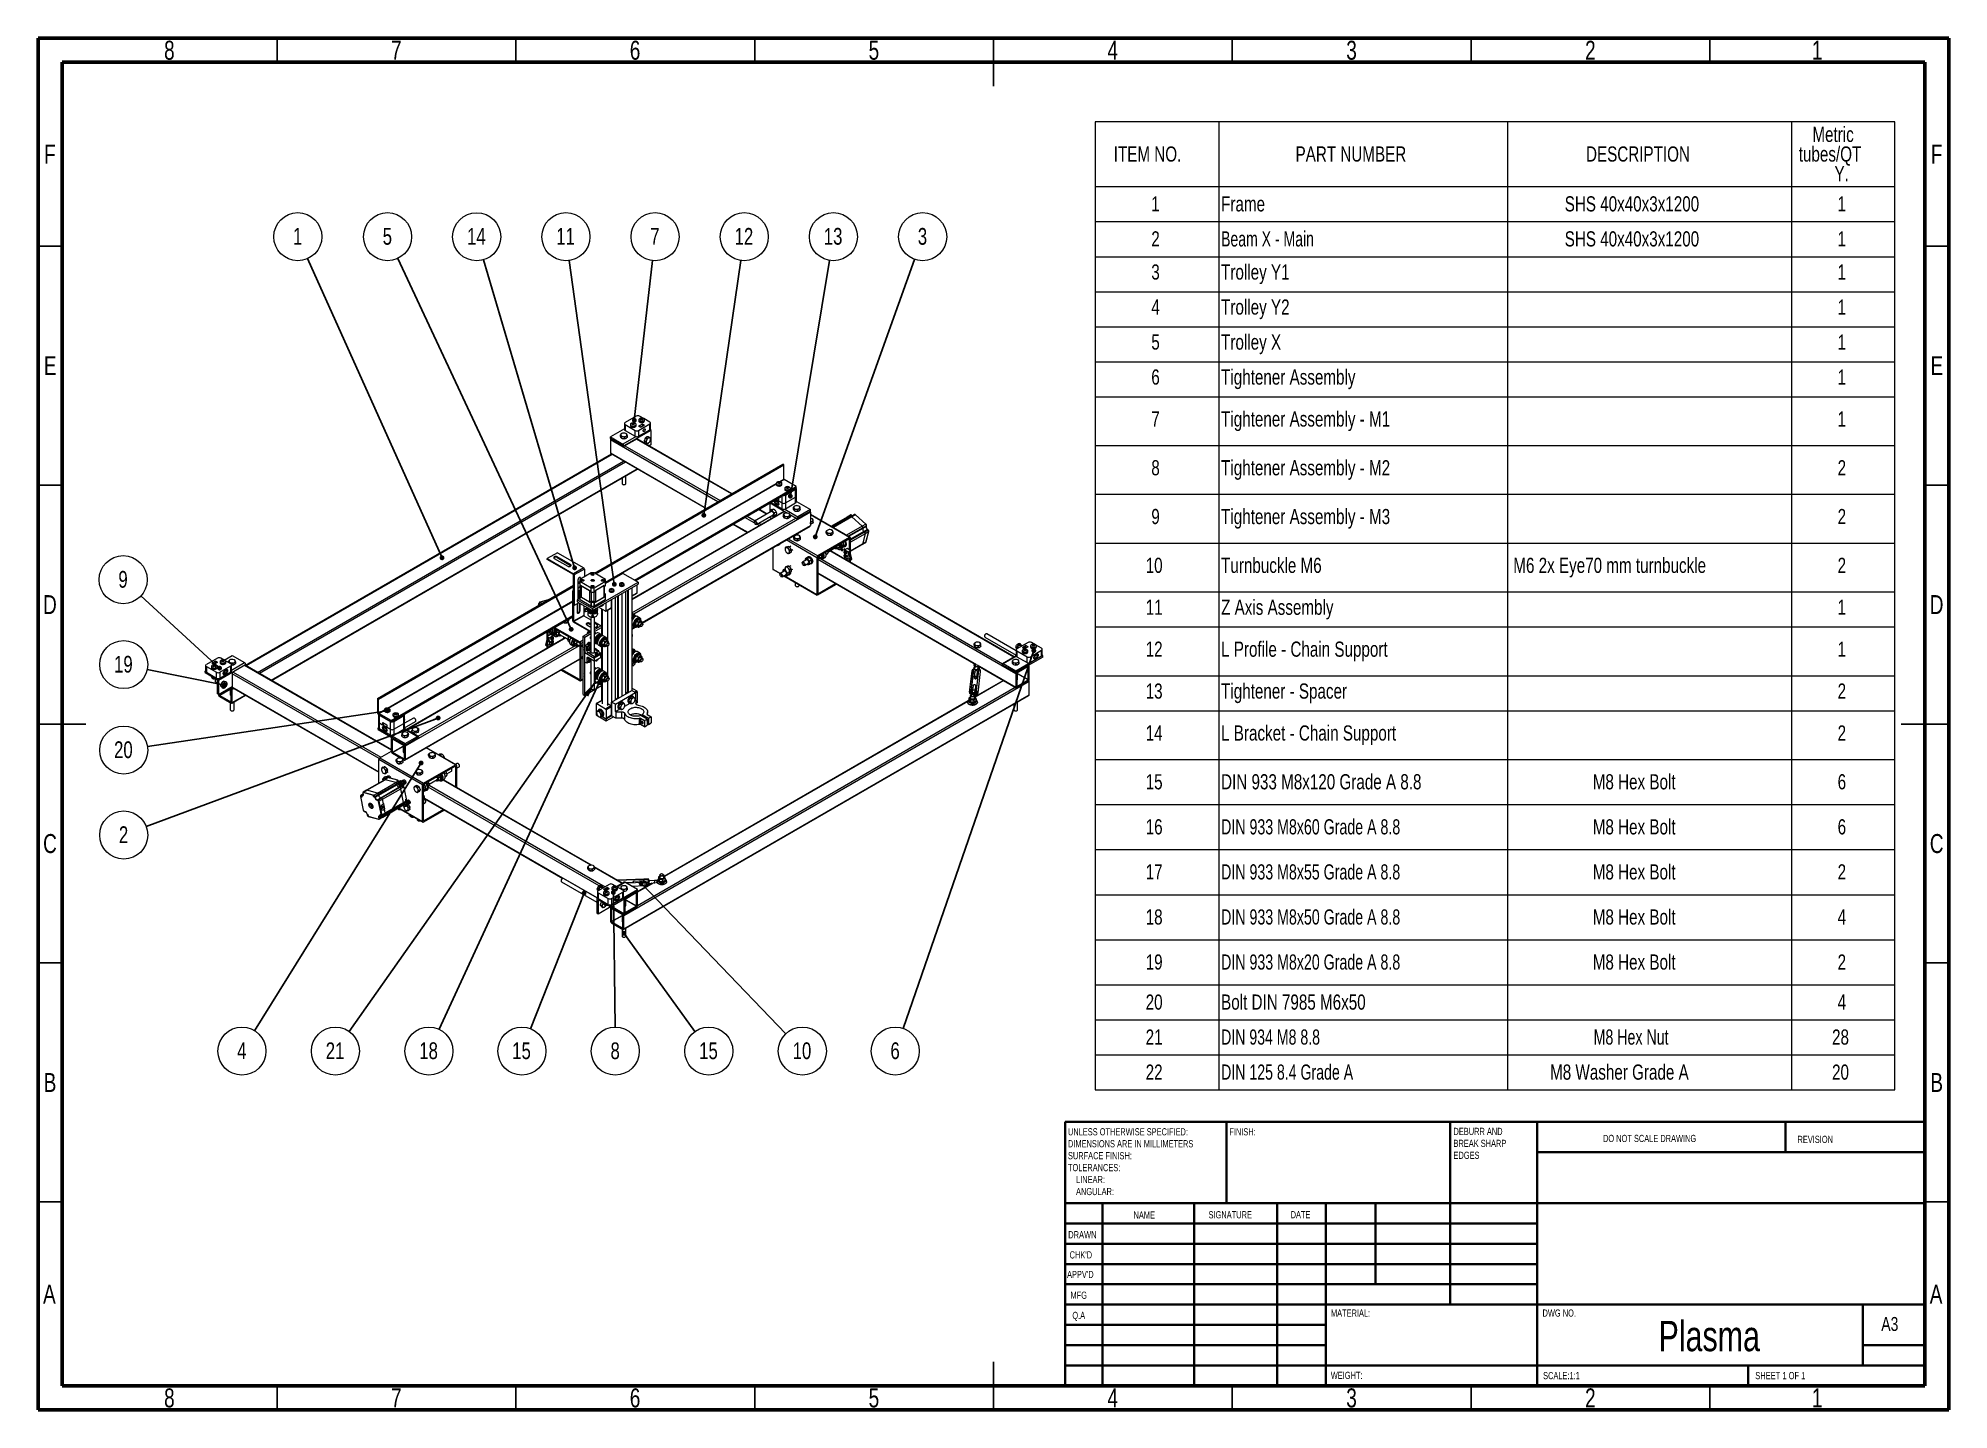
# Model space of a CAD drawing. Header units: millimetres. Extents: x 15 to 415, y 5 to 292.
import ezdxf

# ---------------------------------------------------------------- set-up
doc = ezdxf.new("R2010")
doc.units = ezdxf.units.MM
doc.styles.add('SLDTEXTSTYLE0', font='TXT', dxfattribs={"width": 0.75})
doc.styles.add('SLDTEXTSTYLE1', font='TXT', dxfattribs={"width": 0.686449})
doc.styles.add('SLDTEXTSTYLE2', font='TXT', dxfattribs={"width": 0.6875})
doc.styles.add('SLDTEXTSTYLE3', font='TXT', dxfattribs={"width": 0.692308})
doc.styles.add('SLDTEXTSTYLE4', font='TXT', dxfattribs={"width": 0.7})
doc.styles.add('SLDTEXTSTYLE5', font='TXT', dxfattribs={"width": 0.696429})
doc.styles.add('SLDTEXTSTYLE6', font='TXT', dxfattribs={"width": 0.697368})
doc.dimstyles.new('SLDDIMSTYLE0', dxfattribs={"dimtxt": 0.18, "dimasz": 1.016, "dimexe": 0, "dimexo": 0.0625, "dimgap": 0, "dimtad": 0, "dimtih": 1, "dimtoh": 1, "dimdec": 0, "dimrnd": 1e-09, "dimzin": 0, "dimdsep": 46, "dimtxsty": 'Standard', "dimblk1": 'DOT', "dimblk2": 'DOT', "dimsah": 1, "dimcen": 0.09, "dimadec": 0, "dimazin": 0, "dimtfac": 1.016, "dimtdec": 0, "dimtofl": 0, "dimtmove": 0, "dimatfit": 3, "dimldrblk": 'DOT', "dimfxl": 1, "dimfrac": 2, "dimtolj": 1, "dimtzin": 0, "dimarcsym": 0})
doc.dimstyles.new('SLDDIMSTYLE1', dxfattribs={"dimtxt": 0.18, "dimasz": 3.302, "dimexe": 0, "dimexo": 0.0625, "dimgap": 0, "dimtad": 0, "dimtih": 1, "dimtoh": 1, "dimdec": 0, "dimrnd": 1e-09, "dimzin": 0, "dimdsep": 46, "dimtxsty": 'Standard', "dimsah": 1, "dimcen": 0.09, "dimadec": 0, "dimazin": 0, "dimtfac": 3.302, "dimtdec": 0, "dimtofl": 0, "dimtmove": 0, "dimatfit": 3, "dimfxl": 1, "dimfrac": 2, "dimtolj": 1, "dimtzin": 0, "dimarcsym": 0})

msp = doc.modelspace()

# ---------------------------------------------------------------- texts
at = {"color": 7, "linetype": 'Continuous', "lineweight": 0}
for s, insert, char_height, attachment_point, style in [('8', (42.46, 291.47), 3.97, 2, 'SLDTEXTSTYLE0'), ('7', (89.96, 291.47), 3.97, 2, 'SLDTEXTSTYLE0'), ('6', (139.96, 291.47), 3.97, 2, 'SLDTEXTSTYLE0'), ('5', (189.96, 291.47), 3.97, 2, 'SLDTEXTSTYLE0'), ('4', (239.96, 291.47), 3.97, 2, 'SLDTEXTSTYLE0'), ('3', (289.96, 291.47), 3.97, 2, 'SLDTEXTSTYLE0'), ('2', (339.96, 291.47), 3.97, 2, 'SLDTEXTSTYLE0'), ('1', (387.46, 291.47), 3.97, 2, 'SLDTEXTSTYLE0'), ('F', (17.46, 269.72), 3.97, 2, 'SLDTEXTSTYLE0'), ('F', (412.46, 269.72), 3.97, 2, 'SLDTEXTSTYLE0'), ('E', (17.51, 225.47), 3.97, 2, 'SLDTEXTSTYLE0'), ('E', (412.51, 225.47), 3.97, 2, 'SLDTEXTSTYLE0'), ('D', (17.45, 175.47), 3.97, 2, 'SLDTEXTSTYLE0'), ('D', (412.45, 175.47), 3.97, 2, 'SLDTEXTSTYLE0'), ('C', (17.46, 125.47), 3.97, 2, 'SLDTEXTSTYLE0'), ('C', (412.46, 125.47), 3.97, 2, 'SLDTEXTSTYLE0'), ('B', (17.47, 75.47), 3.97, 2, 'SLDTEXTSTYLE0'), ('B', (412.47, 75.47), 3.97, 2, 'SLDTEXTSTYLE0'), ('FINISH:', (264.37, 63.92), 1.5, 1, 'SLDTEXTSTYLE0'), ('DO NOT SCALE DRAWING', (342.61, 62.53), 1.5, 1, 'SLDTEXTSTYLE0'), ('REVISION', (383.33, 62.33), 1.5, 1, 'SLDTEXTSTYLE0'), ('NAME', (244.32, 46.5), 1.5, 1, 'SLDTEXTSTYLE0'), ('SIGNATURE', (260.03, 46.56), 1.5, 1, 'SLDTEXTSTYLE0'), ('DATE', (277.21, 46.58), 1.5, 1, 'SLDTEXTSTYLE0'), ('DRAWN', (230.64, 42.38), 1.5, 1, 'SLDTEXTSTYLE1'), ("CHK'D", (230.94, 38.16), 1.5, 1, 'SLDTEXTSTYLE0'), ("APPV'D", (230.4, 34.07), 1.5, 1, 'SLDTEXTSTYLE0'), ('A', (17.34, 31.17), 3.97, 2, 'SLDTEXTSTYLE0'), ('MFG', (231.12, 29.72), 1.5, 1, 'SLDTEXTSTYLE0'), ('A', (412.34, 31.17), 3.97, 2, 'SLDTEXTSTYLE0'), ('Q.A', (231.51, 25.5), 1.5, 1, 'SLDTEXTSTYLE0'), ('MATERIAL:', (285.65, 25.99), 1.5, 1, 'SLDTEXTSTYLE0'), ('DWG NO.', (329.95, 25.99), 1.5, 1, 'SLDTEXTSTYLE0'), ('A3', (400.87, 24.41), 2.91, 1, 'SLDTEXTSTYLE0'), ('Plasma', (364.85, 23.61), 6.35, 2, 'SLDTEXTSTYLE0'), ('WEIGHT:', (285.62, 12.95), 1.499, 1, 'SLDTEXTSTYLE0'), ('SCALE:1:1', (330.07, 12.9), 1.5, 1, 'SLDTEXTSTYLE0'), ('SHEET 1 OF 1', (374.48, 12.9), 1.5, 1, 'SLDTEXTSTYLE2'), ('8', (42.46, 9.47), 3.97, 2, 'SLDTEXTSTYLE0'), ('7', (89.96, 9.47), 3.97, 2, 'SLDTEXTSTYLE0'), ('6', (139.96, 9.47), 3.97, 2, 'SLDTEXTSTYLE0'), ('5', (189.96, 9.47), 3.97, 2, 'SLDTEXTSTYLE0'), ('4', (239.96, 9.47), 3.97, 2, 'SLDTEXTSTYLE0'), ('3', (289.96, 9.47), 3.97, 2, 'SLDTEXTSTYLE0'), ('2', (339.96, 9.47), 3.97, 2, 'SLDTEXTSTYLE0'), ('1', (387.46, 9.47), 3.97, 2, 'SLDTEXTSTYLE0')]:
    msp.add_mtext(s, dxfattribs=dict(at, insert=insert, char_height=char_height, attachment_point=attachment_point, style=style))

# ---------------------------------------------------------------- blocks, each defined once
blk = doc.blocks.new('SW_NOTE_0')
at = {"color": 0, "linetype": 'Continuous', "lineweight": 0, "char_height": 1.5, "attachment_point": 1, "style": 'SLDTEXTSTYLE0'}
for s, insert in [('UNLESS OTHERWISE SPECIFIED:', (0, 1.93)), ('SURFACE FINISH:', (0, -3.07)), ('DIMENSIONS ARE IN MILLIMETERS', (0, -0.57)), ('TOLERANCES:', (0, -5.57)), ('ANGULAR:', (1.69, -10.57)), ('LINEAR:', (1.69, -8.07))]:
    blk.add_mtext(s, dxfattribs=dict(at, insert=insert))
blk = doc.blocks.new('SW_NOTE_1')
at = {"color": 0, "linetype": 'Continuous', "lineweight": 0, "char_height": 1.5, "attachment_point": 1, "style": 'SLDTEXTSTYLE0'}
for s, insert in [('DEBURR AND', (0, 1.93)), ('BREAK SHARP', (0, -0.57)), ('EDGES', (0, -3.07))]:
    blk.add_mtext(s, dxfattribs=dict(at, insert=insert))
blk = doc.blocks.new('SW_TABLEANNOTATION_0')
at = {"color": 0, "linetype": 'Continuous', "lineweight": 0}
for p, q in [((0, 0), (0, -202.54)), ((167.45, 0), (0, 0)), ((25.88, 0), (25.88, -13.54)), ((86.31, 0), (86.31, -13.54)), ((145.82, 0), (145.82, -13.54)), ((167.45, -202.54), (167.45, 0)), ((0, -13.54), (167.45, -13.54)), ((25.88, -13.54), (25.88, -202.54)), ((86.31, -13.54), (86.31, -202.54)), ((145.82, -13.54), (145.82, -202.54)), ((0, -20.86), (167.45, -20.86)), ((0, -28.19), (167.45, -28.19)), ((0, -35.52), (167.45, -35.52)), ((0, -42.84), (167.45, -42.84)), ((0, -50.17), (167.45, -50.17)), ((0, -57.5), (167.45, -57.5)), ((0, -67.71), (167.45, -67.71)), ((0, -77.92), (167.45, -77.92)), ((0, -88.13), (167.45, -88.13)), ((0, -98.34), (167.45, -98.34)), ((0, -105.67), (167.45, -105.67)), ((0, -115.88), (167.45, -115.88)), ((0, -123.21), (167.45, -123.21)), ((0, -133.42), (167.45, -133.42)), ((0, -142.85), (167.45, -142.85)), ((0, -152.27), (167.45, -152.27)), ((0, -161.7), (167.45, -161.7)), ((0, -171.13), (167.45, -171.13)), ((0, -180.56), (167.45, -180.56)), ((0, -187.89), (167.45, -187.89)), ((0, -195.22), (167.45, -195.22)), ((0, -202.54), (167.45, -202.54))]:
    blk.add_line(p, q, dxfattribs=at)
at = {"color": 0, "linetype": 'Continuous', "lineweight": 0, "attachment_point": 1}
for s, insert, char_height, style in [('Metric', (150.17, -1.01), 3.175, 'SLDTEXTSTYLE0'), ('ITEM NO.', (3.9, -5.12), 3.175, 'SLDTEXTSTYLE0'), ('PART NUMBER', (41.97, -5.12), 3.175, 'SLDTEXTSTYLE0'), ('DESCRIPTION', (102.78, -5.12), 3.175, 'SLDTEXTSTYLE0'), ('tubes/QT', (147.32, -5.12), 3.175, 'SLDTEXTSTYLE0'), ('Y.', (154.8, -9.22), 3.175, 'SLDTEXTSTYLE0'), ('1', (11.77, -15.55), 3.17, 'SLDTEXTSTYLE0'), ('Frame', (26.38, -15.55), 3.175, 'SLDTEXTSTYLE0'), ('SHS 40x40x3x1200', (98.32, -15.55), 3.175, 'SLDTEXTSTYLE0'), ('1', (155.46, -15.55), 3.17, 'SLDTEXTSTYLE0'), ('2', (11.77, -22.88), 3.17, 'SLDTEXTSTYLE0'), ('Beam X - Main', (26.38, -22.88), 3.175, 'SLDTEXTSTYLE3'), ('SHS 40x40x3x1200', (98.32, -22.88), 3.175, 'SLDTEXTSTYLE0'), ('1', (155.46, -22.88), 3.17, 'SLDTEXTSTYLE0'), ('3', (11.77, -29.81), 3.17, 'SLDTEXTSTYLE0'), ('Trolley Y1', (26.38, -29.81), 3.175, 'SLDTEXTSTYLE0'), ('1', (155.46, -29.81), 3.17, 'SLDTEXTSTYLE0'), ('4', (11.77, -37.14), 3.17, 'SLDTEXTSTYLE0'), ('Trolley Y2', (26.38, -37.14), 3.175, 'SLDTEXTSTYLE0'), ('1', (155.46, -37.14), 3.17, 'SLDTEXTSTYLE0'), ('5', (11.77, -44.47), 3.17, 'SLDTEXTSTYLE0'), ('Trolley X', (26.38, -44.47), 3.175, 'SLDTEXTSTYLE0'), ('1', (155.46, -44.47), 3.17, 'SLDTEXTSTYLE0'), ('6', (11.77, -51.79), 3.17, 'SLDTEXTSTYLE0'), ('Tightener Assembly', (26.38, -51.79), 3.175, 'SLDTEXTSTYLE0'), ('1', (155.46, -51.79), 3.17, 'SLDTEXTSTYLE0'), ('7', (11.77, -60.56), 3.17, 'SLDTEXTSTYLE0'), ('Tightener Assembly - M1', (26.38, -60.56), 3.175, 'SLDTEXTSTYLE0'), ('1', (155.46, -60.56), 3.17, 'SLDTEXTSTYLE0'), ('8', (11.77, -70.77), 3.17, 'SLDTEXTSTYLE0'), ('Tightener Assembly - M2', (26.38, -70.77), 3.175, 'SLDTEXTSTYLE0'), ('2', (155.46, -70.77), 3.17, 'SLDTEXTSTYLE0'), ('9', (11.77, -80.98), 3.17, 'SLDTEXTSTYLE0'), ('Tightener Assembly - M3', (26.38, -80.98), 3.175, 'SLDTEXTSTYLE0'), ('2', (155.46, -80.98), 3.17, 'SLDTEXTSTYLE0'), ('10', (10.59, -91.19), 3.175, 'SLDTEXTSTYLE0'), ('Turnbuckle M6', (26.38, -91.19), 3.175, 'SLDTEXTSTYLE0'), ('M6 2x Eye70 mm turnbuckle', (87.56, -91.19), 3.175, 'SLDTEXTSTYLE0'), ('2', (155.46, -91.19), 3.17, 'SLDTEXTSTYLE0'), ('11', (10.59, -99.96), 3.175, 'SLDTEXTSTYLE0'), ('Z Axis Assembly', (26.38, -99.96), 3.175, 'SLDTEXTSTYLE0'), ('1', (155.46, -99.96), 3.17, 'SLDTEXTSTYLE0'), ('12', (10.59, -108.73), 3.175, 'SLDTEXTSTYLE0'), ('L Profile - Chain Support', (26.38, -108.73), 3.175, 'SLDTEXTSTYLE0'), ('1', (155.46, -108.73), 3.17, 'SLDTEXTSTYLE0'), ('13', (10.59, -117.5), 3.175, 'SLDTEXTSTYLE0'), ('Tightener - Spacer', (26.38, -117.5), 3.175, 'SLDTEXTSTYLE0'), ('2', (155.46, -117.5), 3.17, 'SLDTEXTSTYLE0'), ('14', (10.59, -126.27), 3.175, 'SLDTEXTSTYLE0'), ('L Bracket - Chain Support', (26.38, -126.27), 3.175, 'SLDTEXTSTYLE0'), ('2', (155.46, -126.27), 3.17, 'SLDTEXTSTYLE0'), ('15', (10.59, -136.48), 3.175, 'SLDTEXTSTYLE0'), ('DIN 933 M8x120 Grade A 8.8', (26.38, -136.48), 3.175, 'SLDTEXTSTYLE0'), ('M8 Hex Bolt', (104.19, -136.48), 3.175, 'SLDTEXTSTYLE0'), ('6', (155.46, -136.48), 3.17, 'SLDTEXTSTYLE0'), ('16', (10.59, -145.91), 3.175, 'SLDTEXTSTYLE0'), ('DIN 933 M8x60 Grade A 8.8', (26.38, -145.91), 3.175, 'SLDTEXTSTYLE4'), ('M8 Hex Bolt', (104.19, -145.91), 3.175, 'SLDTEXTSTYLE0'), ('6', (155.46, -145.91), 3.17, 'SLDTEXTSTYLE0'), ('17', (10.59, -155.34), 3.175, 'SLDTEXTSTYLE0'), ('DIN 933 M8x55 Grade A 8.8', (26.38, -155.34), 3.175, 'SLDTEXTSTYLE4'), ('M8 Hex Bolt', (104.19, -155.34), 3.175, 'SLDTEXTSTYLE0'), ('2', (155.46, -155.34), 3.17, 'SLDTEXTSTYLE0'), ('18', (10.59, -164.77), 3.175, 'SLDTEXTSTYLE0'), ('DIN 933 M8x50 Grade A 8.8', (26.38, -164.77), 3.175, 'SLDTEXTSTYLE4'), ('M8 Hex Bolt', (104.19, -164.77), 3.175, 'SLDTEXTSTYLE0'), ('4', (155.46, -164.77), 3.17, 'SLDTEXTSTYLE0'), ('19', (10.59, -174.2), 3.175, 'SLDTEXTSTYLE0'), ('DIN 933 M8x20 Grade A 8.8', (26.38, -174.2), 3.175, 'SLDTEXTSTYLE4'), ('M8 Hex Bolt', (104.19, -174.2), 3.175, 'SLDTEXTSTYLE0'), ('2', (155.46, -174.2), 3.17, 'SLDTEXTSTYLE0'), ('20', (10.59, -182.58), 3.175, 'SLDTEXTSTYLE0'), ('Bolt DIN 7985 M6x50', (26.38, -182.58), 3.175, 'SLDTEXTSTYLE0'), ('4', (155.46, -182.58), 3.17, 'SLDTEXTSTYLE0'), ('21', (10.59, -189.9), 3.175, 'SLDTEXTSTYLE0'), ('DIN 934 M8 8.8', (26.38, -189.9), 3.175, 'SLDTEXTSTYLE5'), ('M8 Hex Nut', (104.37, -189.9), 3.175, 'SLDTEXTSTYLE4'), ('28', (154.29, -189.9), 3.175, 'SLDTEXTSTYLE0'), ('22', (10.59, -197.23), 3.175, 'SLDTEXTSTYLE0'), ('DIN 125 8.4 Grade A', (26.38, -197.23), 3.175, 'SLDTEXTSTYLE6'), ('M8 Washer Grade A', (95.26, -197.23), 3.175, 'SLDTEXTSTYLE0'), ('20', (154.29, -197.23), 3.175, 'SLDTEXTSTYLE0')]:
    blk.add_mtext(s, dxfattribs=dict(at, insert=insert, char_height=char_height, style=style))
blk = doc.blocks.new('SW_NOTE_2')
at = {"color": 0, "linetype": 'Continuous', "lineweight": 0}
blk.add_circle((-2.06, 4.59), 5.03, dxfattribs=at)
at = {"color": 0, "linetype": 'Continuous', "lineweight": 0, "insert": (-2.1, 6.41), "char_height": 3.5, "attachment_point": 2, "style": 'SLDTEXTSTYLE0'}
blk.add_mtext('1', dxfattribs=at)
blk = doc.blocks.new('_DOT')
at = {"color": 0, "linetype": 'ByBlock', "lineweight": -2}
blk.add_line((-0.5, 0), (-1, 0), dxfattribs=at)
at = {"color": 0, "linetype": 'ByBlock', "const_width": 0.5}
blk.add_lwpolyline([(-0.25, 0, 1), (0.25, 0, 1)], format="xyb", close=True, dxfattribs=at)
blk = doc.blocks.new('SW_NOTE_3')
at = {"color": 0, "linetype": 'Continuous', "lineweight": 0}
blk.add_circle((0.72, 4.98), 5.03, dxfattribs=at)
at = {"color": 0, "linetype": 'Continuous', "lineweight": 0, "insert": (0.65, 6.8), "char_height": 3.5, "attachment_point": 2, "style": 'SLDTEXTSTYLE0'}
blk.add_mtext('12', dxfattribs=at)
blk = doc.blocks.new('SW_NOTE_4')
at = {"color": 0, "linetype": 'Continuous', "lineweight": 0}
blk.add_circle((0.82, 4.96), 5.03, dxfattribs=at)
at = {"color": 0, "linetype": 'Continuous', "lineweight": 0, "insert": (0.75, 6.79), "char_height": 3.5, "attachment_point": 2, "style": 'SLDTEXTSTYLE0'}
blk.add_mtext('13', dxfattribs=at)
blk = doc.blocks.new('SW_NOTE_5')
at = {"color": 0, "linetype": 'Continuous', "lineweight": 0}
blk.add_circle((0.57, 5), 5.03, dxfattribs=at)
at = {"color": 0, "linetype": 'Continuous', "lineweight": 0, "insert": (0.53, 6.82), "char_height": 3.5, "attachment_point": 2, "style": 'SLDTEXTSTYLE0'}
blk.add_mtext('7', dxfattribs=at)
blk = doc.blocks.new('SW_NOTE_6')
at = {"color": 0, "linetype": 'Continuous', "lineweight": 0}
blk.add_circle((-3.71, 3.4), 5.03, dxfattribs=at)
at = {"color": 0, "linetype": 'Continuous', "lineweight": 0, "insert": (-3.74, 5.22), "char_height": 3.5, "attachment_point": 2, "style": 'SLDTEXTSTYLE0'}
blk.add_mtext('9', dxfattribs=at)
blk = doc.blocks.new('SW_NOTE_7')
at = {"color": 0, "linetype": 'Continuous', "lineweight": 0}
blk.add_circle((-0.69, 4.98), 5.03, dxfattribs=at)
at = {"color": 0, "linetype": 'Continuous', "lineweight": 0, "insert": (-0.76, 6.81), "char_height": 3.5, "attachment_point": 2, "style": 'SLDTEXTSTYLE0'}
blk.add_mtext('11', dxfattribs=at)
blk = doc.blocks.new('SW_NOTE_8')
at = {"color": 0, "linetype": 'Continuous', "lineweight": 0}
blk.add_circle((-2.13, 4.56), 5.03, dxfattribs=at)
at = {"color": 0, "linetype": 'Continuous', "lineweight": 0, "insert": (-2.17, 6.38), "char_height": 3.5, "attachment_point": 2, "style": 'SLDTEXTSTYLE0'}
blk.add_mtext('5', dxfattribs=at)
blk = doc.blocks.new('SW_NOTE_9')
at = {"color": 0, "linetype": 'Continuous', "lineweight": 0}
blk.add_circle((1.7, 4.74), 5.03, dxfattribs=at)
at = {"color": 0, "linetype": 'Continuous', "lineweight": 0, "insert": (1.66, 6.56), "char_height": 3.5, "attachment_point": 2, "style": 'SLDTEXTSTYLE0'}
blk.add_mtext('3', dxfattribs=at)
blk = doc.blocks.new('SW_NOTE_10')
at = {"color": 0, "linetype": 'Continuous', "lineweight": 0}
blk.add_circle((3.49, -3.63), 5.03, dxfattribs=at)
at = {"color": 0, "linetype": 'Continuous', "lineweight": 0, "insert": (3.41, -1.8), "char_height": 3.5, "attachment_point": 2, "style": 'SLDTEXTSTYLE0'}
blk.add_mtext('10', dxfattribs=at)
blk = doc.blocks.new('SW_NOTE_11')
at = {"color": 0, "linetype": 'Continuous', "lineweight": 0}
blk.add_circle((-1.65, -4.75), 5.03, dxfattribs=at)
at = {"color": 0, "linetype": 'Continuous', "lineweight": 0, "insert": (-1.68, -2.93), "char_height": 3.5, "attachment_point": 2, "style": 'SLDTEXTSTYLE0'}
blk.add_mtext('6', dxfattribs=at)
blk = doc.blocks.new('SW_NOTE_12')
at = {"color": 0, "linetype": 'Continuous', "lineweight": 0}
blk.add_circle((0.06, -5.03), 5.03, dxfattribs=at)
at = {"color": 0, "linetype": 'Continuous', "lineweight": 0, "insert": (0.03, -3.21), "char_height": 3.5, "attachment_point": 2, "style": 'SLDTEXTSTYLE0'}
blk.add_mtext('8', dxfattribs=at)
blk = doc.blocks.new('SW_NOTE_13')
at = {"color": 0, "linetype": 'Continuous', "lineweight": 0}
blk.add_circle((-2.66, -4.27), 5.03, dxfattribs=at)
at = {"color": 0, "linetype": 'Continuous', "lineweight": 0, "insert": (-2.69, -2.45), "char_height": 3.5, "attachment_point": 2, "style": 'SLDTEXTSTYLE0'}
blk.add_mtext('4', dxfattribs=at)
blk = doc.blocks.new('SW_NOTE_14')
at = {"color": 0, "linetype": 'Continuous', "lineweight": 0}
blk.add_circle((-4.72, -1.75), 5.03, dxfattribs=at)
at = {"color": 0, "linetype": 'Continuous', "lineweight": 0, "insert": (-4.75, 0.07), "char_height": 3.5, "attachment_point": 2, "style": 'SLDTEXTSTYLE0'}
blk.add_mtext('2', dxfattribs=at)
blk = doc.blocks.new('SW_NOTE_15')
at = {"color": 0, "linetype": 'Continuous', "lineweight": 0}
blk.add_circle((-1.43, 4.82), 5.03, dxfattribs=at)
at = {"color": 0, "linetype": 'Continuous', "lineweight": 0, "insert": (-1.5, 6.65), "char_height": 3.5, "attachment_point": 2, "style": 'SLDTEXTSTYLE0'}
blk.add_mtext('14', dxfattribs=at)
blk = doc.blocks.new('SW_NOTE_16')
at = {"color": 0, "linetype": 'Continuous', "lineweight": 0}
blk.add_circle((-2.9, -4.11), 5.03, dxfattribs=at)
at = {"color": 0, "linetype": 'Continuous', "lineweight": 0, "insert": (-2.97, -2.29), "char_height": 3.5, "attachment_point": 2, "style": 'SLDTEXTSTYLE0'}
blk.add_mtext('21', dxfattribs=at)
blk = doc.blocks.new('SW_NOTE_17')
at = {"color": 0, "linetype": 'Continuous', "lineweight": 0}
blk.add_circle((-2.11, -4.57), 5.03, dxfattribs=at)
at = {"color": 0, "linetype": 'Continuous', "lineweight": 0, "insert": (-2.18, -2.74), "char_height": 3.5, "attachment_point": 2, "style": 'SLDTEXTSTYLE0'}
blk.add_mtext('18', dxfattribs=at)
blk = doc.blocks.new('SW_NOTE_18')
at = {"color": 0, "linetype": 'Continuous', "lineweight": 0}
blk.add_circle((2.94, -4.08), 5.03, dxfattribs=at)
at = {"color": 0, "linetype": 'Continuous', "lineweight": 0, "insert": (2.87, -2.26), "char_height": 3.5, "attachment_point": 2, "style": 'SLDTEXTSTYLE0'}
blk.add_mtext('15', dxfattribs=at)
blk = doc.blocks.new('SW_NOTE_19')
at = {"color": 0, "linetype": 'Continuous', "lineweight": 0}
blk.add_circle((-1.84, -4.68), 5.03, dxfattribs=at)
at = {"color": 0, "linetype": 'Continuous', "lineweight": 0, "insert": (-1.91, -2.86), "char_height": 3.5, "attachment_point": 2, "style": 'SLDTEXTSTYLE0'}
blk.add_mtext('15', dxfattribs=at)
blk = doc.blocks.new('SW_NOTE_20')
at = {"color": 0, "linetype": 'Continuous', "lineweight": 0}
blk.add_circle((-4.93, 1), 5.03, dxfattribs=at)
at = {"color": 0, "linetype": 'Continuous', "lineweight": 0, "insert": (-5, 2.83), "char_height": 3.5, "attachment_point": 2, "style": 'SLDTEXTSTYLE0'}
blk.add_mtext('19', dxfattribs=at)
blk = doc.blocks.new('SW_NOTE_21')
at = {"color": 0, "linetype": 'Continuous', "lineweight": 0}
blk.add_circle((-4.98, -0.74), 5.03, dxfattribs=at)
at = {"color": 0, "linetype": 'Continuous', "lineweight": 0, "insert": (-5.05, 1.08), "char_height": 3.5, "attachment_point": 2, "style": 'SLDTEXTSTYLE0'}
blk.add_mtext('20', dxfattribs=at)

# ---------------------------------------------------------------- linework, layer by layer
at = {"color": 7, "linetype": 'Continuous', "lineweight": 60}
for p, q in [((15, 5), (15, 292)), ((15, 292), (415, 292)), ((415, 292), (415, 5)), ((20, 10), (20, 287)), ((20, 287), (410, 287)), ((410, 287), (410, 10)), ((410, 10), (20, 10)), ((415, 5), (15, 5))]:
    msp.add_line(p, q, dxfattribs=at)
at = {"color": 7, "linetype": 'Continuous', "lineweight": 30}
for p, q in [((65, 287), (65, 292)), ((115, 287), (115, 292)), ((165, 287), (165, 292)), ((215, 292), (215, 282)), ((215, 287), (215, 292)), ((265, 287), (265, 292)), ((315, 287), (315, 292)), ((365, 287), (365, 292)), ((20, 248.5), (15, 248.5)), ((410, 248.5), (415, 248.5)), ((20, 198.5), (15, 198.5)), ((410, 198.5), (415, 198.5)), ((15, 148.5), (25, 148.5)), ((20, 148.5), (15, 148.5)), ((415, 148.5), (405, 148.5)), ((410, 148.5), (415, 148.5)), ((20, 98.5), (15, 98.5)), ((410, 98.5), (415, 98.5)), ((20, 48.5), (15, 48.5)), ((410, 48.5), (415, 48.5)), ((215, 5), (215, 15)), ((65, 10), (65, 5)), ((115, 10), (115, 5)), ((165, 10), (165, 5)), ((215, 10), (215, 5)), ((265, 10), (265, 5)), ((315, 10), (315, 5)), ((365, 10), (365, 5))]:
    msp.add_line(p, q, dxfattribs=at)
at = {"color": 7, "linetype": 'Continuous', "lineweight": 15}
for p, q in [((140.21, 212.91), (137.88, 211.57)), ((140.74, 212.18), (140.74, 211.93)), ((141.76, 212.43), (140.92, 212.91)), ((141.15, 212.34), (141.15, 212.43)), ((141.21, 212.14), (141.21, 212.3)), ((141.47, 212.31), (141.47, 212.15)), ((141.52, 212.34), (141.52, 212.44)), ((143.04, 211.69), (141.77, 212.42)), ((141.94, 211.93), (141.94, 212.18)), ((137.73, 210.26), (134.8, 208.57)), ((134.8, 208.24), (134.8, 208.57)), ((134.8, 208.57), (137.42, 207.06)), ((134.8, 208.24), (137.63, 206.61)), ((136.9, 208.76), (136.9, 209.03)), ((136.95, 208.6), (137, 208.49)), ((137, 208.49), (137.05, 208.39)), ((137.1, 208.34), (137.05, 208.39)), ((137.1, 208.34), (137.1, 208.61)), ((137.1, 208.34), (137.15, 208.31)), ((137.28, 208.25), (137.46, 208.23)), ((137.46, 208.23), (137.64, 208.2)), ((143.29, 209.95), (137.63, 206.69)), ((137.63, 206.61), (140.46, 208.24)), ((137.82, 208.23), (137.64, 208.2)), ((137.73, 211.36), (137.73, 210.14)), ((137.82, 208.23), (137.82, 208.5)), ((137.88, 211.16), (140, 209.93)), ((137.88, 211.16), (137.88, 209.93)), ((137.88, 209.93), (140, 208.71)), ((137.96, 208.25), (138.09, 208.32)), ((138.16, 209.22), (138.09, 209.26)), ((138.09, 208.32), (138.22, 208.4)), ((138.35, 208.54), (138.35, 208.8)), ((138.97, 211.16), (138.97, 210.91)), ((139.39, 211.32), (139.39, 211.42)), ((139.44, 211.13), (139.44, 211.28)), ((139.7, 211.28), (139.7, 211.13)), ((139.76, 211.32), (139.76, 211.42)), ((140, 208.71), (140, 209.93)), ((140.17, 210.91), (140.17, 211.16)), ((160.23, 196.68), (140.33, 208.17)), ((140.46, 208.24), (140.46, 208.1)), ((140.71, 209.93), (143.04, 211.28)), ((140.71, 210.84), (141.48, 211.28)), ((140.71, 210.84), (141.14, 210.59)), ((140.71, 208.71), (143.04, 210.06)), ((140.71, 209.93), (140.71, 208.71)), ((141.14, 210.59), (141.9, 211.03)), ((141.48, 211.28), (141.9, 211.03)), ((141.48, 211.28), (141.48, 210.79)), ((141.99, 208.06), (141.92, 207.89)), ((142.05, 208.23), (141.99, 208.06)), ((142.17, 208.37), (142.41, 208.24)), ((142.39, 208.56), (142.25, 208.48)), ((142.52, 208.63), (142.39, 208.56)), ((142.7, 208.68), (142.94, 208.54)), ((143.04, 210.06), (143.04, 211.28)), ((143.19, 210.26), (143.19, 211.49)), ((143.2, 208.08), (143.2, 208.17)), ((143.29, 209.95), (143.29, 206.93)), ((135.05, 204.97), (58.43, 160.74)), ((134.8, 207.99), (134.8, 205.22)), ((134.86, 205.08), (154.82, 193.56)), ((137.63, 206.69), (137.63, 206.61)), ((141.91, 207.69), (141.92, 207.89)), ((141.91, 207.75), (141.91, 207.69)), ((141.91, 207.69), (142.14, 207.55)), ((141.92, 207.62), (141.99, 207.53)), ((141.99, 207.53), (142.05, 207.44)), ((142.17, 207.31), (142.05, 207.44)), ((142.17, 207.31), (142.41, 207.18)), ((143.29, 206.93), (142.88, 206.7)), ((63.84, 157.62), (140.4, 201.82)), ((131.45, 180.06), (170.89, 202.84)), ((131.66, 179.94), (171.11, 202.71)), ((138.03, 198.83), (138.03, 200.45)), ((171.11, 202.71), (170.89, 202.84)), ((171.11, 199.73), (171.11, 202.71)), ((137.23, 199.99), (137.23, 198.83)), ((137.35, 198.67), (137.4, 198.64)), ((137.86, 198.64), (137.91, 198.67)), ((139.85, 178.63), (173.72, 198.18)), ((140.01, 178.48), (173.72, 197.94)), ((169.52, 198.84), (169.52, 198.63)), ((169.99, 198.89), (169.94, 199.05)), ((170.06, 198.9), (170, 199.14)), ((170.04, 198.86), (170.06, 198.9)), ((170.06, 198.9), (170.07, 198.9)), ((170.07, 198.9), (170.09, 199.15)), ((170.07, 198.9), (170.18, 198.81)), ((170.18, 198.81), (170.23, 199.09)), ((170.18, 198.81), (170.24, 198.81)), ((170.41, 198.96), (170.43, 199.03)), ((170.72, 198.63), (170.72, 198.84)), ((173.72, 198.18), (171.14, 199.67)), ((171.28, 197.82), (171.28, 197.61)), ((171.46, 196.39), (173.58, 197.61)), ((171.46, 196.39), (171.46, 194.75)), ((171.75, 197.87), (171.71, 198.03)), ((171.82, 197.88), (171.77, 198.12)), ((171.81, 197.84), (171.82, 197.88)), ((171.82, 197.88), (171.83, 197.88)), ((171.83, 197.88), (171.86, 198.13)), ((171.83, 197.88), (171.95, 197.79)), ((171.95, 197.79), (171.99, 198.07)), ((171.95, 197.79), (172.01, 197.78)), ((172.18, 197.94), (172.2, 198.01)), ((172.48, 197.61), (172.48, 197.82)), ((173.58, 195.98), (173.58, 197.61)), ((173.72, 197.94), (173.72, 198.18)), ((173.73, 196.18), (173.73, 197.81)), ((173.73, 194.96), (173.73, 196.18)), ((171.12, 192.99), (139.29, 174.61)), ((168.48, 192.96), (164.99, 190.95)), ((165.39, 190.25), (168.88, 192.27)), ((167.58, 192.44), (165.89, 193.42)), ((168.17, 194.73), (168.17, 192.79)), ((168.17, 192.85), (168.17, 192.79)), ((168.56, 193.39), (168.24, 193.2)), ((168.42, 194.88), (170.75, 193.53)), ((168.63, 192.06), (168.7, 192.02)), ((169.02, 193.43), (168.7, 193.24)), ((169.09, 193.39), (169.02, 193.43)), ((169.19, 195.3), (169.08, 195.2)), ((169.08, 195), (169.19, 194.78)), ((169.48, 192.85), (169.16, 192.67)), ((169.48, 192.24), (169.16, 192.06)), ((169.17, 195.03), (169.28, 194.81)), ((169.3, 195.27), (169.19, 195.16)), ((169.3, 195.15), (169.19, 195.05)), ((169.19, 195.04), (169.3, 194.81)), ((169.86, 194.98), (169.3, 195.3)), ((169.86, 194.83), (169.3, 195.15)), ((169.3, 194.8), (169.86, 194.48)), ((169.3, 194.65), (169.86, 194.33)), ((169.33, 195.29), (169.32, 195.28)), ((169.33, 194.75), (169.89, 194.43)), ((169.48, 195.49), (170.75, 194.75)), ((170.01, 195.59), (169.83, 195.69)), ((169.98, 194.59), (169.87, 194.82)), ((169.87, 194.48), (169.98, 194.58)), ((170.09, 194.62), (169.98, 194.85)), ((169.98, 194.33), (170.09, 194.43)), ((169.99, 194.43), (170.11, 194.5)), ((170.11, 194.54), (170, 194.44)), ((170.08, 195.14), (170.08, 195.47)), ((170.08, 195.14), (170.75, 194.75)), ((170.75, 193.53), (170.75, 194.75)), ((171.25, 192.53), (170.98, 192.35)), ((170.98, 192.35), (170.98, 192)), ((170.98, 192.35), (171.08, 192.17)), ((171, 193.06), (171, 192.92)), ((171.72, 192.64), (171, 193.06)), ((171.08, 192.17), (171.18, 191.93)), ((171.51, 192.66), (171.25, 192.53)), ((171.46, 194.75), (173.58, 195.98)), ((171.46, 194.75), (171.46, 193.53)), ((171.46, 193.53), (173.58, 194.75)), ((171.87, 192.63), (171.51, 192.66)), ((172.24, 192.54), (171.87, 192.63)), ((171.9, 191.82), (172.17, 192)), ((172.17, 192), (172.43, 192.12)), ((172.33, 192.36), (172.24, 192.54)), ((172.43, 192.12), (172.33, 192.36)), ((173.83, 191.43), (172.37, 192.26)), ((172.43, 192.12), (172.43, 191.77)), ((173.1, 193.58), (173.1, 193.85)), ((173.15, 193.41), (173.2, 193.31)), ((173.2, 193.31), (173.25, 193.21)), ((173.3, 193.16), (173.25, 193.21)), ((173.3, 193.16), (173.3, 193.43)), ((173.3, 193.16), (173.35, 193.13)), ((173.48, 193.07), (173.66, 193.04)), ((173.58, 194.75), (173.58, 195.98)), ((173.66, 193.04), (173.84, 193.02)), ((173.73, 195.08), (176.66, 193.39)), ((176.66, 193.06), (173.83, 191.43)), ((174.02, 193.05), (173.84, 193.02)), ((174.02, 193.05), (174.02, 193.32)), ((176.66, 193.39), (174.04, 191.88)), ((174.15, 193.07), (174.29, 193.14)), ((174.36, 194.04), (174.29, 194.08)), ((174.29, 193.14), (174.42, 193.22)), ((174.55, 193.36), (174.55, 193.62)), ((176.66, 193.06), (176.66, 193.39)), ((176.66, 192.81), (176.66, 190.04)), ((185.01, 187.52), (176.66, 192.34)), ((185.07, 192.23), (184.33, 191.8)), ((185.25, 192.19), (184.5, 191.76)), ((185.39, 192.06), (184.65, 191.63)), ((185.91, 192.31), (185.17, 191.88)), ((185.39, 192.06), (185.25, 192.19)), ((185.42, 192.06), (185.27, 192.19)), ((186.08, 192.26), (185.34, 191.83)), ((185.44, 192.04), (185.42, 192.06)), ((185.42, 192.06), (185.42, 192.06)), ((188.27, 190.32), (186.08, 192.26)), ((188.3, 190.32), (186.11, 192.26)), ((141.46, 169.62), (176.59, 189.9)), ((160.48, 190.29), (163.47, 188.57)), ((164.9, 190.76), (164.9, 190.7)), ((165.13, 190.31), (165.19, 190.27)), ((168.17, 191.86), (168.17, 191.75)), ((168.17, 191.75), (168.58, 191.52)), ((171.18, 191.58), (170.98, 192)), ((171.18, 191.93), (171.18, 191.58)), ((171.18, 191.93), (171.54, 191.9)), ((171.9, 191.46), (171.18, 191.58)), ((171.54, 191.9), (171.9, 191.82)), ((171.9, 191.82), (171.9, 191.46)), ((172.43, 191.77), (171.9, 191.46)), ((173.83, 191.51), (173.83, 191.43)), ((176.67, 190.38), (176.67, 190.65)), ((176.82, 190.39), (176.97, 190.45)), ((176.97, 190.45), (177.12, 190.51)), ((177.08, 191.41), (177.04, 191.43)), ((177.19, 191.34), (177.08, 191.41)), ((177.27, 190.64), (177.27, 190.91)), ((179.94, 188.49), (179.94, 188.76)), ((180.02, 188.33), (180.09, 188.23)), ((180.09, 188.23), (180.17, 188.13)), ((180.22, 189.05), (180.16, 189.02)), ((180.19, 188.12), (180.21, 188.11)), ((180.24, 188.1), (180.19, 188.12)), ((180.23, 189.06), (180.22, 189.06)), ((180.24, 188.1), (180.24, 188.36)), ((180.43, 188.02), (180.62, 188.01)), ((180.62, 188.01), (180.8, 188)), ((180.99, 188.05), (180.8, 188)), ((184.33, 191.8), (180.96, 189.86)), ((180.99, 188.05), (180.99, 188.32)), ((181.1, 188.08), (181.21, 188.16)), ((181.18, 189.04), (181.15, 189.06)), ((181.21, 188.16), (181.32, 188.25)), ((181.35, 189.67), (181.31, 189.65)), ((185.17, 191.88), (181.35, 189.67)), ((181.43, 188.4), (181.43, 188.67)), ((185.34, 191.83), (181.52, 189.63)), ((181.52, 189.63), (181.82, 189.36)), ((184.5, 191.76), (184.65, 191.63)), ((184.65, 191.63), (184.68, 191.6)), ((185.34, 191.83), (187.53, 189.89)), ((188.27, 190.32), (187.53, 189.89)), ((188.14, 188.32), (187.55, 186.13)), ((188.36, 189.85), (187.62, 189.42)), ((187.66, 189.57), (187.62, 189.42)), ((188.4, 190), (187.66, 189.57)), ((188.61, 189.2), (187.87, 188.78)), ((187.87, 188.78), (188.01, 188.65)), ((188.76, 189.07), (188.01, 188.65)), ((188.88, 188.75), (188.14, 188.32)), ((188.29, 186.56), (188.88, 188.75)), ((188.31, 186.58), (188.9, 188.77)), ((188.36, 189.85), (188.4, 190)), ((188.37, 189.87), (188.41, 190.01)), ((188.76, 189.07), (188.61, 189.2)), ((188.78, 189.08), (188.63, 189.21)), ((123.69, 184.34), (121.57, 183.11)), ((123.69, 184.34), (129.2, 181.15)), ((168.81, 185.41), (168.81, 180.93)), ((169.75, 185.87), (169.72, 185.93)), ((170.07, 186.05), (169.75, 185.87)), ((170.1, 186.15), (170.07, 186.05)), ((170.08, 185.97), (170.2, 186.04)), ((171.67, 185.55), (171.44, 185.41)), ((171.67, 185.55), (171.84, 185.59)), ((171.83, 184.27), (171.9, 184.23)), ((171.95, 185.6), (171.84, 185.59)), ((172.13, 185.59), (171.9, 185.45)), ((172.07, 185.61), (171.95, 185.6)), ((172.18, 185.56), (172.13, 185.59)), ((172.13, 185.59), (172.3, 185.48)), ((172.57, 185.69), (172.26, 185.51)), ((172.41, 185.33), (172.3, 185.48)), ((172.59, 185.02), (172.36, 184.88)), ((172.59, 184.4), (172.36, 184.27)), ((172.53, 185.19), (172.41, 185.33)), ((172.64, 184.74), (172.64, 184.89)), ((172.64, 184.59), (172.64, 184.74)), ((172.66, 184.82), (172.97, 185)), ((173.21, 187.48), (173.21, 187.74)), ((173.23, 187.31), (173.25, 187.2)), ((173.25, 187.22), (173.25, 187.22)), ((173.27, 187.14), (173.25, 187.22)), ((173.25, 187.2), (173.27, 187.09)), ((173.3, 187.04), (173.27, 187.09)), ((173.3, 187.04), (173.3, 187.31)), ((173.4, 186.98), (173.42, 186.97)), ((173.44, 187.92), (173.43, 187.92)), ((173.47, 186.94), (173.64, 186.9)), ((173.64, 186.9), (173.81, 186.86)), ((173.98, 186.87), (173.81, 186.86)), ((173.98, 186.87), (173.98, 187.14)), ((174.14, 186.88), (174.29, 186.94)), ((174.29, 186.94), (174.44, 187.01)), ((174.39, 187.9), (174.36, 187.92)), ((174.5, 187.83), (174.39, 187.9)), ((174.59, 187.13), (174.59, 187.4)), ((184.86, 187.51), (178.21, 183.67)), ((184.82, 187.24), (178.25, 183.45)), ((180.23, 184.08), (179.96, 183.93)), ((180.29, 184.49), (182.01, 185.48)), ((219.37, 162.54), (180.82, 184.8)), ((181.09, 184.64), (181.09, 184.95)), ((181.77, 185.27), (181.84, 185.23)), ((182.62, 185.46), (182.3, 185.27)), ((182.63, 185.38), (182.74, 185.44)), ((182.82, 185.31), (182.83, 185.32)), ((182.98, 185.06), (183.06, 185.11)), ((183.28, 185.41), (183.37, 185.46)), ((183.4, 185.48), (183.77, 185.69)), ((183.83, 184.65), (183.72, 184.59)), ((183.74, 185.13), (183.83, 185.18)), ((183.96, 185), (183.74, 185.13)), ((183.74, 185.13), (183.74, 185.09)), ((183.74, 185.09), (183.93, 184.98)), ((183.78, 184.39), (183.78, 184.37)), ((183.83, 184.47), (183.81, 184.46)), ((183.83, 185.18), (184.05, 185.05)), ((183.88, 184.68), (183.85, 184.66)), ((183.86, 185.57), (183.94, 185.62)), ((183.87, 184.22), (183.89, 184.21)), ((184.33, 185.21), (183.88, 184.95)), ((183.88, 184.95), (184.6, 184.53)), ((183.88, 184.68), (183.88, 184.95)), ((183.88, 184.11), (183.91, 184.09)), ((183.88, 183.9), (183.88, 184.11)), ((184.02, 184.67), (183.91, 184.61)), ((183.96, 184.2), (183.98, 184.21)), ((184.05, 184.65), (184.02, 184.67)), ((184.22, 184.43), (184.11, 184.37)), ((184.22, 184.17), (184.11, 184.11)), ((185.05, 184.79), (184.33, 185.21)), ((184.6, 184.53), (185.05, 184.79)), ((184.6, 184.53), (184.6, 183.8)), ((184.7, 184.36), (184.95, 184.51)), ((184.7, 184.36), (184.7, 184.33)), ((184.77, 184.32), (184.7, 184.36)), ((184.7, 184.33), (184.75, 184.3)), ((184.71, 184.1), (184.79, 184.14)), ((184.71, 183.93), (184.71, 184.1)), ((184.76, 184.07), (184.71, 184.1)), ((185.09, 182.84), (184.75, 184.3)), ((184.76, 184.07), (184.8, 184.1)), ((184.77, 184.32), (185.02, 184.46)), ((184.77, 184.32), (185.11, 182.83)), ((184.86, 184.9), (184.86, 187.22)), ((185.02, 184.46), (184.95, 184.51)), ((185.37, 182.98), (185.02, 184.46)), ((185.05, 184.35), (185.05, 184.79)), ((185.07, 184.26), (185.07, 187.38)), ((185.07, 184.66), (187.51, 186.07)), ((187.51, 186.07), (188.25, 186.49)), ((188.29, 186.56), (187.55, 186.13)), ((121.57, 183.11), (127.08, 179.93)), ((121.57, 182.95), (121.57, 183.11)), ((127.05, 179.79), (121.57, 182.95)), ((123.05, 183.16), (125.88, 181.52)), ((126.45, 181.85), (123.62, 183.48)), ((123.62, 183.48), (123.62, 183.32)), ((123.62, 183.32), (126.45, 181.69)), ((126.45, 181.85), (126.45, 181.69)), ((129.2, 181.15), (127.08, 179.93)), ((129.35, 180.91), (127.22, 179.69)), ((130.76, 180.1), (128.39, 178.73)), ((129.35, 180.91), (129.35, 179.28)), ((131.38, 180.1), (130.76, 180.1)), ((133.75, 178.73), (131.38, 180.1)), ((168.87, 180.8), (170.31, 179.96)), ((171.19, 180.49), (170.36, 180.01)), ((170.89, 180.38), (170.89, 180.31)), ((171.27, 180.91), (170.96, 180.73)), ((171.27, 180.91), (171.37, 180.93)), ((171.67, 181.46), (171.44, 181.33)), ((171.67, 181.46), (171.84, 181.51)), ((171.83, 180.19), (171.9, 180.15)), ((171.95, 181.52), (171.84, 181.51)), ((172.13, 181.51), (171.9, 181.37)), ((172.07, 181.53), (171.95, 181.52)), ((172.18, 181.48), (172.13, 181.51)), ((172.13, 181.51), (172.3, 181.39)), ((172.57, 181.61), (172.26, 181.43)), ((172.26, 180.16), (172.26, 180.11)), ((172.41, 181.25), (172.3, 181.39)), ((172.59, 180.93), (172.36, 180.8)), ((172.59, 180.32), (172.36, 180.19)), ((172.36, 180.18), (172.37, 180.05)), ((172.53, 181.11), (172.41, 181.25)), ((172.64, 180.66), (172.64, 180.81)), ((172.64, 180.5), (172.64, 180.66)), ((172.66, 180.74), (172.97, 180.91)), ((174.94, 182.19), (174.94, 182.13)), ((175.86, 182.85), (175.03, 182.37)), ((175.17, 181.73), (175.23, 181.7)), ((175.43, 181.68), (176.26, 182.16)), ((175.55, 182.75), (175.56, 182.68)), ((175.94, 183.28), (175.62, 183.09)), ((176.01, 181.95), (176.08, 181.91)), ((176.19, 183.5), (176.07, 183.44)), ((176.4, 183.32), (176.08, 183.14)), ((176.47, 183.28), (176.4, 183.32)), ((176.86, 182.75), (176.54, 182.56)), ((176.86, 182.13), (176.54, 181.95)), ((176.87, 182.05), (176.99, 182.12)), ((178, 183.3), (178, 175.63)), ((178.21, 183.38), (178.21, 175.79)), ((178.21, 183.29), (178.32, 183.35)), ((178.21, 180.06), (211.27, 160.97)), ((178.92, 183.32), (178.6, 183.14)), ((178.96, 183.62), (178.93, 183.63)), ((179.04, 183.38), (178.93, 183.35)), ((179.1, 183.66), (179.03, 183.62)), ((179.04, 183.38), (179.08, 183.4)), ((179.09, 183.76), (179.09, 183.76)), ((179.1, 183.75), (179.15, 183.73)), ((179.11, 183.66), (179.11, 183.7)), ((179.18, 183.21), (179.2, 183.22)), ((179.22, 183.73), (179.23, 183.73)), ((179.27, 183.09), (179.74, 183.36)), ((183.71, 183.83), (183.81, 183.89)), ((183.78, 183.66), (183.78, 183.64)), ((183.83, 183.74), (183.81, 183.73)), ((183.87, 183.49), (183.89, 183.48)), ((183.88, 183.89), (183.99, 183.95)), ((183.88, 183.33), (183.88, 183.38)), ((183.88, 183.37), (183.9, 183.36)), ((184.52, 182.96), (183.88, 183.33)), ((183.96, 183.47), (183.98, 183.48)), ((184.05, 183.92), (184.04, 183.93)), ((184.09, 183.67), (184.2, 183.73)), ((184.12, 183.39), (184.23, 183.46)), ((184.52, 183.78), (184.6, 183.8)), ((184.52, 183.78), (184.52, 182.96)), ((184.52, 182.96), (184.97, 183.22)), ((184.6, 183.8), (184.84, 183.93)), ((184.71, 183.93), (184.76, 183.91)), ((184.77, 183.91), (184.83, 183.95)), ((184.86, 182.46), (184.86, 183.15)), ((184.97, 183.22), (184.97, 183.36)), ((185.07, 182.34), (185.07, 182.93)), ((185.11, 182.83), (185.09, 182.84)), ((185.11, 182.83), (185.37, 182.98)), ((86.04, 153.85), (127.08, 177.55)), ((86.25, 153.73), (127.08, 177.3)), ((127.08, 176.48), (126.94, 176.4)), ((126.94, 170.03), (126.94, 176.4)), ((126.94, 176.4), (127.08, 176.32)), ((127.08, 173.4), (127.08, 179.73)), ((127.08, 176.32), (127.08, 169.99)), ((127.22, 179.69), (127.22, 173.32)), ((128, 178.66), (128, 174.58)), ((128, 178.08), (128.39, 178.3)), ((128, 177.83), (128.39, 178.06)), ((128.43, 177.25), (128, 177.01)), ((128.43, 177.09), (128, 176.85)), ((128.28, 176.36), (128.43, 176.27)), ((128.28, 176.36), (128.28, 174.72)), ((128.39, 178.73), (128.39, 178.37)), ((128.39, 178.37), (130.76, 177.01)), ((128.39, 178.37), (128.39, 177.42)), ((128.63, 177.28), (128.39, 177.42)), ((128.57, 178.99), (128.43, 179.07)), ((128.43, 179.07), (128.43, 178.75)), ((128.43, 177.4), (128.43, 175.75)), ((128.43, 175.75), (128.43, 176.27)), ((128.56, 177.32), (128.56, 175.42)), ((128.57, 178.83), (128.57, 178.99)), ((130.53, 176.39), (128.63, 177.49)), ((128.63, 177.49), (128.63, 177.28)), ((128.63, 177.28), (128.64, 177.29)), ((128.64, 177.29), (128.64, 177.48)), ((128.7, 178.47), (128.69, 178.47)), ((128.7, 178.47), (128.7, 178.46)), ((128.7, 178.46), (128.7, 178.47)), ((128.73, 177.43), (130.42, 176.45)), ((128.73, 174.98), (128.73, 177.43)), ((128.83, 178.56), (128.87, 178.59)), ((128.9, 178.54), (128.83, 178.56)), ((128.86, 178.49), (128.9, 178.54)), ((128.87, 178.59), (128.94, 178.58)), ((128.87, 178.59), (128.89, 178.55)), ((128.9, 178.54), (128.92, 178.47)), ((128.91, 178.5), (128.93, 178.48)), ((128.96, 178.52), (128.92, 178.47)), ((128.94, 178.58), (128.98, 178.61)), ((128.94, 178.58), (128.94, 178.5)), ((129.04, 178.48), (128.96, 178.52)), ((128.97, 178.52), (128.98, 178.61)), ((129, 178.56), (128.99, 178.51)), ((129.04, 178.59), (129, 178.56)), ((129, 178.56), (129.07, 178.52)), ((129.07, 178.52), (129.04, 178.48)), ((129.04, 178.49), (129.07, 178.52)), ((129.2, 178.46), (129.2, 178.47)), ((129.2, 178.47), (129.2, 178.46)), ((130.42, 176.45), (130.42, 174)), ((130.53, 176.18), (130.53, 176.39)), ((130.76, 176.05), (130.53, 176.18)), ((130.76, 177.01), (131.38, 177.01)), ((130.76, 176.05), (130.76, 177.01)), ((131.38, 176.05), (130.76, 176.05)), ((130.82, 179.7), (130.81, 179.69)), ((130.82, 177.25), (130.81, 177.24)), ((130.82, 179.69), (130.82, 179.7)), ((130.82, 179.69), (130.82, 179.68)), ((130.82, 177.24), (130.82, 177.23)), ((130.82, 177.24), (130.82, 177.24)), ((130.95, 177.33), (130.99, 177.36)), ((131.03, 177.32), (130.95, 177.33)), ((131.02, 179.77), (130.97, 179.8)), ((130.97, 179.73), (131.02, 179.77)), ((131.01, 179.7), (130.97, 179.73)), ((130.98, 177.26), (131.03, 177.32)), ((130.99, 177.36), (131.06, 177.35)), ((130.99, 177.36), (131.01, 177.32)), ((131.01, 179.82), (131.07, 179.8)), ((131.01, 179.82), (131.05, 179.73)), ((131.07, 179.75), (131.01, 179.7)), ((131.02, 179.77), (131.04, 179.72)), ((131.03, 177.32), (131.04, 177.24)), ((131.03, 177.28), (131.05, 177.25)), ((131.04, 172.64), (140.58, 178.15)), ((131.04, 172.23), (140.58, 177.74)), ((131.09, 177.3), (131.04, 177.24)), ((131.06, 177.35), (131.11, 177.38)), ((131.06, 177.35), (131.06, 177.27)), ((131.07, 179.8), (131.13, 179.82)), ((131.07, 179.8), (131.07, 179.75)), ((131.14, 179.7), (131.07, 179.75)), ((131.09, 177.3), (131.11, 177.38)), ((131.16, 177.26), (131.09, 177.3)), ((131.1, 179.73), (131.13, 179.82)), ((131.12, 179.77), (131.11, 179.72)), ((131.12, 177.33), (131.11, 177.28)), ((131.18, 179.8), (131.12, 179.77)), ((131.12, 179.77), (131.18, 179.73)), ((131.16, 177.36), (131.12, 177.33)), ((131.12, 177.33), (131.19, 177.29)), ((131.13, 179.82), (131.18, 179.8)), ((131.19, 177.29), (131.16, 177.26)), ((131.16, 177.26), (131.19, 177.29)), ((131.32, 179.68), (131.32, 179.69)), ((131.32, 177.23), (131.32, 177.24)), ((131.32, 177.24), (131.32, 177.23)), ((131.33, 179.69), (131.33, 179.7)), ((131.38, 177.01), (133.75, 178.37)), ((131.38, 176.05), (131.38, 177.01)), ((131.62, 176.18), (131.38, 176.05)), ((133.52, 177.49), (131.62, 176.39)), ((131.62, 176.39), (131.62, 176.18)), ((133.41, 177.43), (131.72, 176.45)), ((131.72, 174), (131.72, 176.45)), ((132.94, 178.47), (132.93, 178.47)), ((132.94, 178.47), (132.94, 178.46)), ((132.94, 178.46), (132.94, 178.47)), ((133.08, 178.56), (133.11, 178.59)), ((133.15, 178.54), (133.08, 178.56)), ((133.11, 178.59), (133.18, 178.58)), ((133.11, 178.59), (133.13, 178.55)), ((133.11, 178.49), (133.15, 178.54)), ((133.15, 178.54), (133.16, 178.47)), ((133.15, 178.5), (133.17, 178.48)), ((133.21, 178.52), (133.16, 178.47)), ((133.18, 178.58), (133.23, 178.61)), ((133.18, 178.58), (133.19, 178.5)), ((133.21, 178.52), (133.23, 178.61)), ((133.28, 178.48), (133.21, 178.52)), ((133.24, 178.56), (133.23, 178.51)), ((133.28, 178.59), (133.24, 178.56)), ((133.24, 178.56), (133.31, 178.52)), ((133.31, 178.52), (133.28, 178.48)), ((133.28, 178.49), (133.31, 178.52)), ((133.41, 177.43), (133.41, 174.98)), ((133.44, 178.46), (133.44, 178.47)), ((133.44, 178.47), (133.44, 178.46)), ((133.51, 177.29), (133.51, 177.48)), ((133.51, 177.29), (133.52, 177.28)), ((133.52, 177.28), (133.52, 177.49)), ((133.75, 177.42), (133.52, 177.28)), ((133.59, 175.42), (133.59, 177.32)), ((137.4, 179.98), (133.75, 177.88)), ((133.75, 178.37), (133.75, 178.73)), ((133.75, 177.42), (133.75, 178.37)), ((134.55, 176.45), (134.55, 176.36)), ((134.6, 176.57), (134.6, 176.45)), ((134.95, 176.62), (134.92, 176.72)), ((134.97, 176.63), (134.93, 176.78)), ((134.97, 176.63), (134.98, 176.64)), ((134.97, 176.62), (134.97, 176.63)), ((134.98, 176.64), (134.99, 176.79)), ((134.98, 176.64), (135.08, 176.59)), ((135.08, 176.59), (135.09, 176.76)), ((135.08, 176.59), (135.14, 176.59)), ((135.13, 176.56), (135.17, 176.66)), ((135.22, 176.69), (135.23, 176.74)), ((135.5, 176.45), (135.5, 176.57)), ((135.55, 176.36), (135.55, 176.45)), ((136.67, 177.67), (136.67, 177.59)), ((136.72, 177.79), (136.72, 177.67)), ((137.04, 177.91), (137.03, 177.99)), ((137.08, 177.8), (137.04, 177.91)), ((137.06, 177.83), (137.13, 177.82)), ((137.16, 177.83), (137.16, 177.99)), ((137.22, 177.83), (137.27, 177.84)), ((137.26, 177.82), (137.3, 177.92)), ((137.28, 177.86), (137.28, 178)), ((137.47, 177.99), (137.38, 178.02)), ((140.58, 178.15), (137.4, 179.98)), ((137.62, 177.67), (137.62, 177.79)), ((137.67, 177.59), (137.67, 177.67)), ((137.95, 176.22), (137.95, 154.77)), ((138.37, 176.46), (138.37, 155.01)), ((138.51, 176.54), (138.51, 155.09)), ((139.29, 176.99), (139.29, 155.54)), ((139.69, 178.66), (139.82, 178.65)), ((139.82, 178.65), (139.77, 178.62)), ((139.82, 178.65), (139.98, 178.5)), ((140.42, 175.96), (140.42, 177.65)), ((140.58, 178.15), (140.58, 177.74)), ((170.28, 179.82), (170.28, 179.76)), ((170.5, 179.37), (170.56, 179.33)), ((170.76, 179.31), (171.59, 179.79)), ((171.1, 179.51), (178.06, 175.49)), ((171.35, 179.58), (171.42, 179.54)), ((172.19, 179.77), (171.88, 179.58)), ((172.21, 179.69), (172.32, 179.75)), ((173.37, 178.2), (173.37, 178.17)), ((173.37, 178.17), (173.44, 178.13)), ((173.5, 178.1), (173.5, 177.49)), ((173.62, 177.32), (173.67, 177.29)), ((174.12, 177.29), (174.18, 177.32)), ((174.3, 177.49), (174.3, 177.66)), ((178.21, 175.5), (182.15, 177.78)), ((178.25, 175.77), (181.94, 177.9)), ((119.83, 173.76), (119.79, 173.57)), ((119.85, 173.74), (119.81, 173.55)), ((121.78, 174.48), (120.04, 174.02)), ((127.22, 173.32), (127.08, 173.4)), ((128.19, 173.87), (127.22, 173.32)), ((128.39, 174.78), (127.86, 174.47)), ((127.86, 174.47), (131.04, 172.64)), ((127.86, 174.47), (127.86, 174.07)), ((127.86, 174.07), (131.04, 172.23)), ((127.86, 173.68), (127.86, 171.87)), ((128, 174.58), (128, 174.56)), ((128.28, 173.82), (128.28, 172.27)), ((128.28, 172.27), (128.43, 172.19)), ((128.39, 174.82), (128.38, 174.77)), ((128.39, 175.69), (128.39, 175.42)), ((128.39, 175.42), (128.39, 174.56)), ((128.43, 172.19), (128.43, 173.74)), ((128.56, 175.83), (128.45, 175.77)), ((128.45, 174.48), (128.45, 175.34)), ((128.45, 175.34), (128.63, 175.24)), ((130.7, 173.18), (128.45, 174.48)), ((128.63, 175.24), (128.64, 175.25)), ((128.63, 175.04), (128.63, 175.24)), ((128.63, 175.04), (128.64, 175.05)), ((130.53, 173.94), (128.63, 175.04)), ((128.64, 175.25), (128.64, 175.05)), ((130.42, 174), (128.73, 174.98)), ((129.2, 173.29), (129.2, 171.21)), ((129.2, 172.48), (129.9, 172.89)), ((129.2, 172.24), (130.07, 172.74)), ((129.2, 172.09), (129.37, 172.05)), ((129.54, 172.07), (129.37, 172.05)), ((129.46, 172.39), (129.54, 172.34)), ((129.54, 172.07), (129.54, 172.34)), ((129.69, 172.08), (129.84, 172.14)), ((129.84, 172.14), (129.99, 172.21)), ((130.07, 172.79), (130.07, 172.78)), ((130.07, 172.76), (130.07, 172.64)), ((130.07, 172.61), (130.07, 172.49)), ((130.07, 172.47), (130.07, 172.34)), ((130.07, 172.32), (130.07, 172.2)), ((130.07, 172.17), (130.07, 171.44)), ((130.54, 174.15), (130.53, 174.14)), ((130.53, 174.14), (130.7, 174.04)), ((130.53, 173.94), (130.53, 174.14)), ((130.7, 174.04), (130.7, 173.18)), ((131.3, 174.1), (130.85, 174.1)), ((130.85, 174.01), (131.3, 174.01)), ((130.85, 173.14), (130.85, 174.01)), ((130.85, 173.14), (131.3, 173.14)), ((130.85, 173.14), (130.85, 173.13)), ((130.85, 173.13), (130.88, 173.12)), ((131.04, 172.64), (131.04, 172.23)), ((131.16, 173.14), (131.16, 173.09)), ((131.3, 174.01), (131.3, 173.14)), ((133.69, 174.48), (131.44, 173.18)), ((131.44, 174.04), (131.62, 174.14)), ((131.44, 173.18), (131.44, 174.04)), ((131.62, 174.14), (131.6, 174.15)), ((133.52, 175.04), (131.62, 173.94)), ((131.62, 173.94), (131.62, 174.14)), ((133.41, 174.98), (131.72, 174)), ((132.07, 172.71), (132.07, 172.83)), ((132.07, 172.56), (132.07, 172.69)), ((132.07, 172.42), (132.07, 172.54)), ((132.07, 172.27), (132.07, 172.39)), ((132.07, 172.12), (132.07, 172.24)), ((132.07, 171.81), (132.07, 172.1)), ((133.77, 172.12), (132.31, 172.96)), ((132.84, 173.17), (132.83, 173.27)), ((132.84, 173.17), (133.13, 173.34)), ((132.93, 172.61), (132.93, 167.12)), ((133.07, 172.52), (133.07, 166.93)), ((133.13, 173.34), (133.14, 173.44)), ((133.14, 173.28), (133.25, 173.34)), ((133.51, 175.25), (133.52, 175.24)), ((133.51, 175.05), (133.51, 175.25)), ((133.51, 175.05), (133.52, 175.04)), ((133.52, 175.24), (133.69, 175.34)), ((133.52, 175.04), (133.52, 175.24)), ((133.69, 175.77), (133.59, 175.83)), ((133.69, 175.34), (133.69, 174.48)), ((133.75, 175.42), (133.75, 175.69)), ((133.75, 174.56), (133.75, 175.42)), ((133.87, 172.11), (135.01, 172.76)), ((133.92, 172.2), (133.92, 173.89)), ((133.92, 172.2), (135.05, 172.85)), ((134.27, 165.88), (134.27, 172.34)), ((135.05, 172.85), (135.05, 174.54)), ((135.05, 174.54), (135.05, 150.23)), ((135.82, 174.99), (135.82, 153.54)), ((136.25, 175.24), (136.25, 153.79)), ((136.39, 175.32), (136.39, 153.87)), ((137.17, 175.77), (137.17, 154.32)), ((139.29, 175.23), (140.38, 175.86)), ((88.87, 149.2), (126.94, 171.18)), ((88.87, 148.95), (126.94, 170.93)), ((122.91, 168.6), (128.35, 165.46)), ((123.12, 168.72), (128.39, 165.68)), ((124.94, 169.78), (125.07, 169.72)), ((125.22, 169.71), (125.22, 169.94)), ((125.39, 169.68), (125.57, 169.72)), ((125.55, 170.13), (125.57, 170.13)), ((125.57, 170.13), (125.55, 170.13)), ((125.57, 169.72), (125.75, 169.76)), ((125.92, 169.86), (125.75, 169.76)), ((125.82, 169.8), (125.85, 169.81)), ((125.92, 169.86), (125.92, 170.12)), ((125.95, 169.9), (125.99, 170.01)), ((125.99, 170.01), (126.02, 170.12)), ((126.05, 170.28), (126.02, 170.12)), ((126.05, 170.28), (126.05, 170.42)), ((129.2, 171.21), (127.08, 169.99)), ((130.34, 167.91), (127.08, 169.78)), ((129.24, 171.15), (127.12, 169.93)), ((127.12, 169.93), (130.5, 167.97)), ((127.95, 171.76), (128.05, 171.82)), ((129.24, 171.15), (130.67, 170.32)), ((129.84, 169.25), (130.67, 168.77)), ((130.67, 169.43), (130.41, 169.58)), ((130.41, 169.42), (130.41, 169.58)), ((130.41, 169.42), (130.67, 169.26)), ((130.44, 167.96), (130.67, 168.02)), ((130.67, 170.91), (130.67, 163.48)), ((131.47, 163.48), (131.47, 170.91)), ((131.47, 169.86), (132.84, 169.07)), ((131.47, 168.28), (132.93, 169.12)), ((131.47, 167.87), (132.93, 168.71)), ((131.51, 168.3), (131.47, 168.3)), ((132.03, 168.6), (132.03, 168.75)), ((132.07, 171.44), (132.07, 171.53)), ((132.07, 168.64), (132.09, 168.75)), ((132.08, 168.66), (132.07, 168.63)), ((132.07, 168.63), (132.07, 168.64)), ((132.12, 168.92), (132.09, 168.75)), ((132.12, 168.92), (132.12, 169.18)), ((139.29, 170.63), (139.49, 170.52)), ((139.29, 168.37), (140.01, 168.78)), ((139.39, 169.08), (139.86, 168.81)), ((139.89, 171.33), (139.42, 171.6)), ((139.47, 170.84), (139.47, 170.84)), ((139.87, 171), (139.75, 171.07)), ((139.8, 170.95), (139.89, 170.9)), ((139.83, 171.2), (139.81, 171.21)), ((139.93, 168.94), (139.95, 168.94)), ((140.02, 169.06), (140.13, 169)), ((140.07, 169.43), (140.07, 169.35)), ((140.07, 169.34), (140.39, 169.16)), ((140.34, 170.03), (140.66, 169.84)), ((140.34, 168.97), (140.66, 168.78)), ((140.96, 170.72), (140.49, 170.99)), ((140.53, 170.22), (140.53, 170.22)), ((140.75, 169.11), (141.1, 168.9)), ((140.93, 170.39), (140.82, 170.45)), ((140.87, 170.34), (141.19, 170.15)), ((140.9, 170.58), (140.88, 170.59)), ((140.99, 168.9), (140.99, 168.9)), ((141, 168.9), (141.05, 168.93)), ((141.5, 169.6), (141.15, 169.8)), ((141.3, 168.92), (141.35, 168.95)), ((141.45, 169.69), (141.45, 169.77)), ((141.58, 169.35), (141.58, 169.41)), ((125.35, 166.56), (92.09, 147.36)), ((121.58, 166.48), (121.23, 164.99)), ((121.23, 164.99), (121.48, 164.85)), ((121.25, 167.65), (121.53, 167.49)), ((121.48, 164.85), (121.83, 166.33)), ((121.51, 164.85), (121.48, 164.85)), ((121.85, 166.32), (121.51, 164.85)), ((121.53, 166.27), (121.53, 167.81)), ((121.53, 164.36), (121.53, 164.95)), ((122.27, 167.22), (121.55, 166.81)), ((121.55, 166.81), (121.55, 166.36)), ((121.55, 166.81), (122, 166.54)), ((121.58, 166.48), (121.65, 166.52)), ((121.58, 166.48), (121.83, 166.33)), ((121.63, 165.37), (121.63, 165.23)), ((121.63, 165.23), (122.08, 164.97)), ((121.65, 166.52), (121.9, 166.37)), ((121.74, 166.92), (121.74, 167.93)), ((121.74, 164.48), (121.74, 165.17)), ((121.76, 165.96), (121.83, 165.93)), ((121.76, 165.95), (122, 165.81)), ((121.8, 166.11), (121.84, 166.08)), ((121.81, 166.16), (121.89, 166.11)), ((121.83, 166.33), (121.9, 166.37)), ((121.84, 166.08), (121.89, 166.11)), ((121.89, 165.95), (121.84, 165.92)), ((121.9, 166.35), (121.85, 166.32)), ((121.89, 166.11), (121.89, 165.95)), ((121.9, 166.37), (121.9, 166.35)), ((122, 166.54), (122.72, 166.96)), ((122, 165.81), (122, 166.54)), ((122.08, 165.8), (122, 165.81)), ((122.08, 164.97), (122.08, 165.8)), ((122.72, 165.34), (122.08, 164.97)), ((122.23, 167.38), (122.31, 167.34)), ((122.72, 166.96), (122.27, 167.22)), ((122.35, 166.33), (122.35, 166.3)), ((122.35, 166.3), (122.46, 166.23)), ((122.35, 165.6), (122.35, 165.56)), ((122.35, 165.56), (122.46, 165.5)), ((122.4, 167.46), (122.77, 167.25)), ((122.46, 166.58), (122.57, 166.52)), ((122.46, 166.14), (122.57, 166.07)), ((122.46, 165.85), (122.57, 165.79)), ((122.46, 165.4), (122.57, 165.34)), ((122.55, 167.06), (122.77, 167.19)), ((122.62, 166.23), (122.64, 166.22)), ((122.62, 165.49), (122.64, 165.48)), ((122.86, 167.14), (122.63, 167.01)), ((122.67, 166.99), (122.86, 167.1)), ((122.69, 166.71), (122.8, 166.65)), ((122.69, 165.98), (122.8, 165.92)), ((122.71, 166.22), (122.73, 166.24)), ((122.71, 165.49), (122.73, 165.5)), ((122.72, 166.96), (122.72, 166.69)), ((122.72, 166.12), (122.72, 165.96)), ((122.72, 165.39), (122.72, 165.34)), ((122.77, 167.19), (122.86, 167.14)), ((122.79, 166.48), (122.77, 166.49)), ((122.79, 165.74), (122.77, 165.75)), ((122.8, 167.23), (122.89, 167.18)), ((122.82, 166.39), (122.82, 166.41)), ((122.82, 165.65), (122.82, 165.67)), ((122.86, 167.1), (122.86, 167.14)), ((122.91, 166.46), (122.91, 166.49)), ((122.91, 165.72), (122.91, 165.76)), ((123.12, 166.87), (123.19, 166.83)), ((123.34, 167.09), (123.36, 167.08)), ((123.43, 167.21), (123.55, 167.15)), ((123.52, 166.79), (123.51, 166.71)), ((123.56, 167.84), (123.87, 167.66)), ((123.56, 167.23), (123.87, 167.04)), ((124.16, 167.25), (125.88, 166.26)), ((124.33, 167), (124.41, 167.04)), ((124.86, 166.3), (124.79, 166.24)), ((124.89, 166.32), (124.89, 166.32)), ((124.95, 166.8), (124.95, 166.33)), ((125.88, 166.19), (125.88, 166.18)), ((125.9, 166.31), (126.22, 166.12)), ((126.02, 166.67), (126.1, 166.76)), ((126.02, 165.78), (126.21, 165.67)), ((126.34, 166.23), (126.22, 166.12)), ((126.44, 165.13), (126.9, 164.86)), ((126.98, 164.99), (126.99, 164.98)), ((127.19, 165.47), (127.2, 165.51)), ((127.19, 165.47), (127.51, 165.28)), ((127.19, 165.45), (127.19, 165.47)), ((127.21, 165.1), (127.28, 165.06)), ((127.34, 165.04), (127.29, 165.07)), ((127.37, 165), (127.31, 165.1)), ((127.37, 165), (127.69, 164.81)), ((127.86, 165.12), (128.39, 164.81)), ((128.02, 164.87), (128.09, 164.91)), ((128.09, 164.9), (128.1, 164.91)), ((128.39, 165.4), (128.39, 157.8)), ((128.6, 165.32), (128.6, 157.64)), ((128.9, 164.81), (128.9, 164.77)), ((129.05, 164.68), (128.9, 164.77)), ((128.91, 164.96), (128.91, 164.93)), ((129.05, 165.18), (129.02, 165.16)), ((129.09, 165.11), (129.05, 165.14)), ((129.09, 164.73), (129.05, 164.68)), ((129.05, 164.68), (129.09, 164.64)), ((129.09, 164.54), (129.05, 164.57)), ((129.09, 166.91), (130.67, 167.82)), ((129.09, 166.91), (129.45, 166.7)), ((129.09, 154.66), (129.09, 166.91)), ((129.45, 166.7), (130.67, 167.41)), ((129.45, 154.46), (129.45, 166.7)), ((129.45, 164.91), (130.02, 165.24)), ((129.45, 164.91), (129.45, 163.44)), ((129.87, 164.66), (129.45, 164.91)), ((129.87, 164.66), (130.67, 165.13)), ((129.87, 163.81), (129.87, 164.66)), ((129.96, 167.41), (130.01, 167.52)), ((129.98, 164.07), (130.24, 163.93)), ((130.01, 167.52), (130.2, 167.84)), ((130.02, 165.38), (130.02, 165.15)), ((130.16, 165.42), (130.26, 165.48)), ((130.19, 165.34), (130.16, 165.42)), ((130.33, 165.32), (130.19, 165.34)), ((130.2, 167.84), (130.44, 167.96)), ((130.2, 167.84), (130.46, 167.7)), ((130.26, 165.48), (130.4, 165.46)), ((130.26, 165.37), (130.26, 165.48)), ((130.32, 164.09), (130.34, 164.24)), ((130.42, 164.07), (130.32, 164.09)), ((130.43, 165.38), (130.33, 165.32)), ((130.59, 164.53), (130.33, 164.68)), ((130.33, 164.12), (130.42, 164.07)), ((130.34, 164.24), (130.45, 164.36)), ((130.35, 164.23), (130.39, 164.27)), ((130.39, 164.27), (130.39, 164.3)), ((130.39, 164.27), (130.54, 164.19)), ((130.4, 165.46), (130.43, 165.38)), ((130.4, 165.35), (130.4, 165.46)), ((130.54, 164.19), (130.42, 164.07)), ((130.45, 164.36), (130.55, 164.34)), ((130.47, 165.5), (130.67, 165.62)), ((130.55, 164.34), (130.54, 164.19)), ((130.57, 165.15), (130.57, 165.38)), ((130.64, 166.66), (130.59, 166.63)), ((130.63, 166.77), (130.66, 166.76)), ((131.47, 165.48), (131.71, 165.34)), ((132.7, 163.36), (131.47, 164.06)), ((131.5, 164.04), (131.61, 164.1)), ((131.51, 164.05), (131.5, 164.05)), ((131.72, 167.53), (131.6, 167.6)), ((131.93, 163.92), (131.61, 164.1)), ((131.65, 167.48), (131.74, 167.43)), ((131.87, 164.19), (131.76, 164.25)), ((131.78, 165.47), (131.8, 165.46)), ((131.87, 165.59), (131.98, 165.53)), ((131.93, 165.96), (131.93, 165.88)), ((131.93, 165.87), (132.11, 165.76)), ((132.18, 166.55), (132.4, 166.42)), ((132.31, 164.99), (132.78, 164.73)), ((132.81, 167.25), (132.34, 167.52)), ((132.38, 166.75), (132.38, 166.75)), ((132.78, 166.91), (132.67, 166.98)), ((132.72, 166.86), (132.8, 166.81)), ((132.75, 167.11), (132.73, 167.12)), ((132.85, 164.85), (132.86, 164.85)), ((132.93, 164.69), (132.93, 159.79)), ((132.94, 164.98), (133.05, 164.91)), ((132.99, 165.34), (132.99, 165.26)), ((132.99, 165.25), (133.31, 165.07)), ((133.07, 164.69), (133.07, 159.59)), ((133.25, 165.93), (133.57, 165.75)), ((133.26, 164.88), (133.58, 164.7)), ((133.88, 166.63), (133.41, 166.9)), ((133.45, 166.13), (133.45, 166.13)), ((133.67, 165.02), (134.02, 164.82)), ((133.85, 166.3), (133.74, 166.36)), ((133.78, 166.25), (134.1, 166.06)), ((133.81, 166.49), (133.8, 166.5)), ((133.91, 164.81), (133.91, 164.81)), ((133.92, 164.81), (133.97, 164.84)), ((134.42, 165.51), (134.07, 165.71)), ((134.22, 164.84), (134.27, 164.87)), ((134.27, 158.55), (134.27, 164.87)), ((134.37, 165.6), (134.37, 165.68)), ((134.5, 165.26), (134.5, 165.33)), ((139.35, 167.25), (139.29, 167.28)), ((139.89, 163.99), (139.42, 164.26)), ((139.43, 167), (139.43, 167.06)), ((210.95, 165.06), (210.95, 165.32)), ((210.99, 164.89), (211.03, 164.78)), ((211.03, 164.78), (211.07, 164.68)), ((211.12, 164.63), (211.07, 164.68)), ((211.12, 164.63), (211.12, 164.9)), ((211.14, 164.62), (211.19, 164.59)), ((211.2, 165.55), (211.2, 165.55)), ((211.29, 164.54), (211.47, 164.51)), ((211.47, 164.51), (211.65, 164.48)), ((211.83, 164.51), (211.65, 164.48)), ((211.83, 164.51), (211.83, 164.78)), ((211.97, 164.52), (212.11, 164.6)), ((212.11, 164.6), (212.24, 164.67)), ((212.19, 165.51), (212.12, 165.55)), ((212.21, 165.49), (212.18, 165.51)), ((212.38, 164.8), (212.38, 165.07)), ((213.13, 166.92), (213.13, 166.86)), ((213.22, 166.67), (219.75, 162.9)), ((213.42, 167.35), (213.36, 167.31)), ((219.75, 163.82), (213.62, 167.37)), ((219.75, 164.01), (219.75, 162.79)), ((219.83, 164.3), (219.94, 164.24)), ((222.23, 165.56), (219.9, 164.22)), ((220.2, 164.43), (220.24, 164.41)), ((220.65, 165.21), (220.43, 165.33)), ((220.84, 164.76), (220.5, 164.95)), ((221.8, 164.91), (221.04, 164.46)), ((221.46, 164.22), (221.04, 164.46)), ((221.27, 164.33), (221.47, 164.22)), ((221.41, 163.97), (221.41, 164.06)), ((221.42, 164.48), (221.42, 164.48)), ((222.23, 164.66), (221.46, 164.22)), ((221.68, 164.57), (221.87, 164.46)), ((221.78, 163.97), (221.78, 164.07)), ((222.23, 164.66), (221.8, 164.91)), ((221.8, 164.5), (221.8, 164.91)), ((222.77, 164.83), (222.77, 164.58)), ((223.78, 165.08), (222.94, 165.56)), ((223.19, 164.99), (223.19, 165.09)), ((223.24, 164.8), (223.24, 164.95)), ((223.5, 164.95), (223.5, 164.79)), ((223.56, 164.99), (223.56, 165.08)), ((225.06, 164.34), (223.8, 165.07)), ((223.97, 164.58), (223.97, 164.83)), ((225.21, 162.91), (225.21, 164.13)), ((50.05, 160.75), (50.05, 159.52)), ((52.53, 162.3), (50.2, 160.95)), ((50.2, 160.54), (52.32, 159.32)), ((50.2, 160.54), (50.2, 159.32)), ((51.29, 160.54), (51.29, 160.3)), ((52.1, 161.64), (51.33, 161.2)), ((51.76, 160.95), (51.33, 161.2)), ((51.7, 160.7), (51.7, 160.8)), ((52.52, 161.39), (51.76, 160.95)), ((51.76, 160.5), (51.76, 160.66)), ((52.02, 160.67), (52.02, 160.52)), ((52.07, 160.71), (52.07, 160.8)), ((52.52, 161.39), (52.1, 161.64)), ((52.1, 161.15), (52.1, 161.64)), ((52.49, 160.3), (52.49, 160.54)), ((52.78, 157.7), (58.43, 160.97)), ((53.02, 159.32), (55.36, 160.66)), ((53.06, 161.56), (53.06, 161.32)), ((54.08, 161.81), (53.24, 162.3)), ((53.47, 161.73), (53.47, 161.82)), ((53.53, 161.53), (53.53, 161.69)), ((53.79, 161.69), (53.79, 161.53)), ((53.85, 161.73), (53.85, 161.82)), ((53.94, 161.89), (55.61, 162.85)), ((55.36, 161.07), (54.09, 161.8)), ((54.26, 161.32), (54.26, 161.56)), ((54.87, 161.39), (54.87, 161.66)), ((54.89, 161.34), (54.87, 161.39)), ((55.1, 161.22), (55.1, 161.24)), ((55.36, 159.44), (55.36, 160.66)), ((55.5, 159.64), (55.5, 160.87)), ((55.5, 160.87), (55.65, 160.85)), ((55.61, 162.85), (58.22, 161.34)), ((58.43, 160.89), (55.61, 159.26)), ((55.84, 160.88), (55.65, 160.85)), ((55.84, 160.88), (55.84, 161.15)), ((55.96, 160.9), (56.09, 160.99)), ((56.12, 161.88), (56.06, 161.91)), ((56.09, 160.99), (56.21, 161.07)), ((56.34, 161.21), (56.21, 161.07)), ((56.34, 161.21), (56.34, 161.47)), ((88.97, 143.11), (58.31, 160.82)), ((58.43, 160.97), (58.43, 160.89)), ((91.74, 140.92), (128.39, 162.07)), ((128.87, 162.45), (128.87, 162.42)), ((128.87, 162.3), (128.87, 162.26)), ((129.02, 162.17), (128.87, 162.26)), ((129.01, 162.67), (128.99, 162.65)), ((129.09, 162.58), (129.01, 162.63)), ((129.09, 162.01), (129.01, 162.06)), ((129.02, 162.17), (129.09, 162.09)), ((129.45, 161.47), (129.45, 163.44)), ((129.45, 163.44), (131.43, 162.3)), ((129.87, 161.23), (129.45, 161.47)), ((129.87, 162.25), (129.87, 161.23)), ((130.2, 161.42), (129.87, 161.23)), ((129.94, 161.56), (130.2, 161.41)), ((131.43, 162.62), (130.12, 163.38)), ((131.43, 161.64), (130.12, 162.4)), ((130.28, 161.61), (130.32, 161.77)), ((130.36, 161.55), (130.28, 161.61)), ((130.55, 162.02), (130.29, 162.17)), ((130.3, 162.3), (130.3, 162.3)), ((130.3, 162.3), (130.3, 162.3)), ((130.31, 161.7), (130.34, 161.72)), ((130.32, 161.77), (130.44, 161.86)), ((130.34, 161.72), (130.35, 161.79)), ((130.34, 161.72), (130.48, 161.64)), ((130.48, 161.64), (130.36, 161.55)), ((130.43, 161.85), (130.52, 161.8)), ((130.44, 161.86), (130.52, 161.8)), ((130.52, 161.8), (130.48, 161.64)), ((130.67, 161.69), (130.56, 161.62)), ((130.66, 162.08), (130.67, 162.06)), ((130.67, 162.08), (130.67, 155.95)), ((131.43, 162.62), (132.7, 163.36)), ((132.7, 163.03), (131.43, 162.3)), ((131.43, 162.3), (131.43, 162.62)), ((132.7, 162.38), (131.43, 161.64)), ((131.43, 162.3), (131.43, 161.64)), ((131.47, 155.95), (131.47, 161.67)), ((131.58, 163.33), (131.58, 163.11)), ((131.73, 160.19), (131.61, 160.25)), ((131.66, 160.14), (131.75, 160.09)), ((131.71, 163.34), (131.76, 163.42)), ((131.81, 163.28), (131.71, 163.34)), ((131.78, 161.78), (131.71, 161.8)), ((131.74, 161.77), (131.76, 161.76)), ((131.76, 163.42), (131.9, 163.44)), ((131.76, 163.31), (131.76, 163.42)), ((131.95, 163.29), (131.81, 163.28)), ((131.93, 163.92), (131.89, 163.82)), ((131.9, 163.44), (131.99, 163.37)), ((131.9, 163.33), (131.9, 163.44)), ((131.93, 161.92), (131.96, 161.95)), ((131.93, 161.92), (131.93, 161.79)), ((131.94, 161.76), (131.96, 161.77)), ((131.99, 163.37), (131.95, 163.29)), ((132.35, 163.79), (132.03, 163.97)), ((132.13, 163.11), (132.13, 163.33)), ((132.16, 162.05), (132.16, 161.92)), ((132.82, 159.9), (132.35, 160.17)), ((132.7, 163.03), (132.7, 163.36)), ((132.7, 163.03), (132.7, 162.38)), ((139.29, 163.28), (139.49, 163.16)), ((139.85, 161.41), (139.29, 161.73)), ((139.29, 160.8), (139.45, 160.71)), ((139.39, 161.73), (139.86, 161.46)), ((139.47, 163.49), (139.47, 163.49)), ((139.65, 160.73), (139.7, 160.76)), ((139.87, 163.65), (139.75, 163.72)), ((139.8, 163.6), (139.89, 163.55)), ((139.83, 163.85), (139.81, 163.86)), ((139.93, 161.59), (139.95, 161.59)), ((139.93, 161.16), (139.93, 161.22)), ((140.02, 161.72), (140.13, 161.65)), ((140.07, 162.08), (140.07, 162)), ((140.07, 161.99), (140.39, 161.81)), ((140.33, 162.67), (140.65, 162.49)), ((140.35, 161.62), (140.66, 161.43)), ((140.96, 163.37), (140.49, 163.64)), ((140.53, 162.87), (140.53, 162.87)), ((140.75, 161.76), (141.1, 161.55)), ((140.93, 163.04), (140.82, 163.1)), ((140.86, 162.99), (141.18, 162.8)), ((140.9, 163.23), (140.88, 163.24)), ((140.99, 161.55), (140.99, 161.55)), ((141, 161.55), (141.05, 161.58)), ((141.5, 162.25), (141.15, 162.45)), ((141.3, 161.57), (141.35, 161.61)), ((141.45, 162.34), (141.45, 162.42)), ((141.58, 162), (141.58, 162.06)), ((210.89, 160.28), (210.86, 160.03)), ((210.94, 161.04), (210.94, 160.9)), ((211.08, 159.92), (211.15, 160.46)), ((211.12, 160.9), (211.13, 160.85)), ((211.13, 160.85), (211.22, 160.87)), ((211.13, 160.85), (211.13, 160.48)), ((211.75, 160.46), (211.15, 160.48)), ((211.75, 160.44), (211.15, 160.46)), ((211.24, 160.81), (211.2, 160.48)), ((211.26, 160.98), (211.24, 160.81)), ((211.75, 160.44), (211.68, 159.89)), ((211.8, 160.45), (211.83, 160.65)), ((211.81, 160.66), (219.72, 156.1)), ((211.86, 160.63), (211.86, 160.43)), ((211.98, 159.98), (212.01, 160.22)), ((212.01, 159.93), (212.01, 160.22)), ((212.01, 160.22), (212.01, 160.22)), ((212.06, 160.01), (212.06, 160.41)), ((216.83, 160.97), (216.83, 160.89)), ((219.65, 159.26), (216.83, 160.89)), ((219.76, 162.76), (216.89, 161.11)), ((219.65, 159.58), (217.04, 161.09)), ((218.97, 161.47), (218.97, 161.74)), ((218.99, 161.3), (219.01, 161.2)), ((219, 161.22), (219, 161.21)), ((219.01, 161.2), (219.03, 161.09)), ((219.05, 161.04), (219.03, 161.09)), ((219.05, 161.04), (219.05, 161.31)), ((219.16, 160.97), (219.18, 160.96)), ((219.19, 161.91), (219.19, 161.91)), ((219.22, 160.94), (219.39, 160.89)), ((219.39, 160.89), (219.56, 160.85)), ((219.74, 160.87), (219.56, 160.85)), ((225.31, 162.85), (219.65, 159.58)), ((225.31, 162.52), (219.65, 159.26)), ((219.74, 160.87), (219.74, 161.13)), ((222.27, 160.77), (219.87, 159.38)), ((219.89, 160.87), (220.04, 160.93)), ((219.9, 163.81), (222.02, 162.58)), ((219.9, 163.81), (219.9, 162.58)), ((219.9, 162.58), (222.02, 161.36)), ((222.23, 160.5), (219.9, 159.15)), ((220.04, 160.93), (220.19, 161)), ((220.15, 161.89), (220.11, 161.91)), ((220.26, 161.82), (220.15, 161.89)), ((220.34, 161.12), (220.34, 161.39)), ((221, 163.81), (221, 163.56)), ((221.47, 163.77), (221.47, 163.93)), ((221.73, 163.93), (221.73, 163.78)), ((222.02, 161.36), (222.02, 162.58)), ((222.2, 163.56), (222.2, 163.81)), ((222.27, 157.79), (222.27, 160.48)), ((222.77, 161.05), (222.36, 160.82)), ((222.42, 160.78), (222.36, 160.82)), ((222.48, 157.87), (222.48, 160.64)), ((222.73, 162.58), (225.06, 163.93)), ((222.73, 161.36), (225.06, 162.7)), ((222.73, 162.58), (222.73, 161.36)), ((222.77, 161.05), (222.77, 161.05)), ((223.48, 162.27), (223.37, 162.37)), ((223.37, 162.33), (223.49, 162.26)), ((223.5, 162.68), (223.4, 162.45)), ((223.4, 162.26), (223.5, 162.15)), ((223.61, 162.65), (223.5, 162.42)), ((223.5, 162.41), (223.61, 162.31)), ((223.6, 162.26), (224.16, 162.58)), ((224.18, 163.13), (223.62, 162.81)), ((224.18, 162.98), (223.62, 162.66)), ((223.62, 162.31), (224.18, 162.63)), ((223.62, 162.16), (224.18, 162.48)), ((224.16, 163.11), (224.15, 163.12)), ((224.18, 163.09), (224.16, 163.11)), ((224.29, 162.99), (224.18, 163.09)), ((224.29, 162.88), (224.18, 162.98)), ((224.18, 162.64), (224.29, 162.86)), ((224.2, 162.64), (224.31, 162.86)), ((224.4, 163.03), (224.29, 163.13)), ((224.29, 162.61), (224.4, 162.83)), ((225.06, 162.7), (225.06, 163.93)), ((225.31, 162.85), (225.21, 162.91)), ((225.31, 162.52), (225.31, 162.85)), ((49.95, 159.58), (50.05, 159.64)), ((49.95, 159.26), (49.95, 159.58)), ((49.95, 159.58), (50.05, 159.52)), ((49.95, 159.26), (52.49, 157.79)), ((50.2, 159.32), (52.32, 158.09)), ((51.33, 158.45), (51.33, 158.35)), ((51.47, 158.38), (51.49, 158.32)), ((51.48, 158.03), (51.54, 158)), ((51.49, 158.32), (51.55, 158.33)), ((51.49, 158.32), (51.49, 158.03)), ((52.04, 158.05), (52.04, 157.95)), ((52.06, 157.53), (52.06, 157.47)), ((52.14, 157.28), (52.49, 157.08)), ((52.32, 158.09), (52.32, 159.32)), ((52.49, 157.79), (52.49, 154.85)), ((52.78, 157.7), (52.78, 154.68)), ((52.78, 154.68), (55.61, 156.32)), ((53.02, 158.09), (55.36, 159.44)), ((53.02, 159.32), (53.02, 158.09)), ((53.24, 156.5), (53.25, 156.7)), ((53.24, 156.56), (53.24, 156.5)), ((53.24, 156.5), (53.47, 156.36)), ((53.32, 156.87), (53.25, 156.7)), ((53.25, 156.44), (53.32, 156.34)), ((53.38, 157.04), (53.32, 156.87)), ((53.32, 156.34), (53.38, 156.25)), ((53.5, 156.12), (53.38, 156.25)), ((53.5, 157.18), (53.73, 157.05)), ((53.5, 156.12), (53.73, 155.99)), ((53.71, 157.37), (53.58, 157.29)), ((53.66, 159.06), (53.78, 158.99)), ((53.78, 159), (53.67, 159.1)), ((53.8, 159.41), (53.69, 159.19)), ((53.69, 158.99), (53.8, 158.89)), ((53.85, 157.44), (53.71, 157.37)), ((53.9, 159.38), (53.79, 159.16)), ((53.79, 159.14), (53.9, 159.04)), ((53.89, 158.99), (54.45, 159.32)), ((54.47, 159.87), (53.91, 159.54)), ((54.47, 159.72), (53.91, 159.39)), ((53.91, 159.04), (54.47, 159.36)), ((53.91, 158.89), (54.47, 159.21)), ((54.03, 157.49), (54.26, 157.36)), ((54.46, 159.84), (54.44, 159.85)), ((54.48, 159.83), (54.46, 159.84)), ((54.58, 159.73), (54.48, 159.83)), ((54.59, 159.61), (54.48, 159.72)), ((54.48, 159.37), (54.59, 159.6)), ((54.5, 159.37), (54.61, 159.6)), ((54.53, 156.9), (54.53, 156.98)), ((54.69, 159.77), (54.58, 159.87)), ((54.58, 159.34), (54.69, 159.57)), ((55.36, 155.89), (55.11, 156.03)), ((55.39, 156.11), (55.32, 156.15)), ((55.45, 156.22), (86.29, 138.42)), ((55.61, 159.26), (55.61, 156.32)), ((128.39, 157.52), (124.44, 159.79)), ((128.35, 157.78), (124.66, 159.92)), ((128.54, 157.5), (129.09, 157.82)), ((132.93, 156.46), (129.45, 154.46)), ((130.65, 159.32), (130.59, 159.28)), ((130.64, 159.43), (130.67, 159.41)), ((131.47, 158.14), (131.72, 158)), ((131.53, 157.71), (131.47, 157.61)), ((131.47, 157.1), (131.59, 157.03)), ((131.68, 157.36), (132.66, 156.8)), ((131.79, 158.13), (131.81, 158.12)), ((131.88, 158.25), (131.99, 158.18)), ((131.93, 158.61), (131.93, 158.53)), ((131.93, 158.52), (132.12, 158.42)), ((131.93, 157.15), (131.99, 157.18)), ((132.19, 159.21), (132.41, 159.08)), ((132.32, 157.65), (132.78, 157.38)), ((132.39, 159.41), (132.39, 159.41)), ((132.79, 159.57), (132.68, 159.64)), ((132.72, 159.52), (132.81, 159.47)), ((132.76, 159.77), (132.74, 159.77)), ((132.86, 157.51), (132.87, 157.5)), ((132.86, 156.81), (132.91, 156.85)), ((132.93, 156.85), (132.93, 153.4)), ((132.95, 157.63), (133.06, 157.57)), ((133, 158), (133, 157.92)), ((133, 157.91), (133.32, 157.72)), ((133.07, 157.01), (133.07, 152.71)), ((133.14, 157.24), (133.14, 157.3)), ((133.26, 158.59), (133.58, 158.41)), ((133.27, 157.54), (133.59, 157.35)), ((133.88, 159.29), (133.42, 159.56)), ((133.46, 158.79), (133.46, 158.79)), ((133.68, 157.68), (134.03, 157.47)), ((133.86, 158.95), (133.75, 159.02)), ((133.79, 158.9), (134.11, 158.72)), ((133.82, 159.15), (133.81, 159.16)), ((133.92, 157.46), (133.92, 157.46)), ((133.93, 157.47), (133.98, 157.5)), ((134.43, 158.16), (134.08, 158.37)), ((134.23, 157.49), (134.28, 157.52)), ((134.27, 152.56), (134.27, 157.52)), ((134.38, 158.26), (134.38, 158.34)), ((134.51, 157.92), (134.51, 157.98)), ((222.48, 157.38), (137.63, 108.39)), ((140.28, 155.46), (139.29, 156.03)), ((210.49, 159.65), (209.94, 155.16)), ((210.31, 155.53), (210.82, 159.78)), ((210.39, 155.6), (210.82, 159.21)), ((210.72, 156.51), (210.62, 155.65)), ((210.79, 159.78), (210.8, 159.9)), ((210.82, 159.21), (210.82, 159.78)), ((210.87, 159.93), (210.86, 159.82)), ((211.09, 159.51), (210.93, 158.25)), ((211.08, 159.92), (211.68, 159.89)), ((217.07, 157.62), (211.11, 154.18)), ((211.22, 155.62), (211.32, 156.44)), ((211.42, 155.48), (211.94, 159.74)), ((211.53, 158.18), (211.68, 159.44)), ((211.68, 159.03), (211.63, 159.04)), ((211.76, 155.03), (212.3, 159.52)), ((211.91, 159.78), (211.92, 159.89)), ((212, 159.85), (211.98, 159.73)), ((219.65, 159.26), (219.65, 159.58)), ((219.65, 159.01), (219.65, 156.23)), ((219.87, 159.09), (219.87, 156.4)), ((219.87, 156.11), (222.27, 157.5)), ((219.9, 156.38), (222.23, 157.72)), ((220.05, 157.87), (220.05, 159.24)), ((222.48, 154.6), (222.48, 157.38)), ((52.78, 154.68), (52.49, 154.85)), ((52.78, 154.68), (52.78, 154.6)), ((52.99, 154.81), (52.99, 154.52)), ((52.99, 154.23), (55.39, 152.85)), ((53.02, 154.46), (55.36, 153.11)), ((55.21, 155.98), (55.21, 154.6)), ((55.21, 152.95), (55.21, 151.48)), ((55.32, 154.44), (55.39, 154.4)), ((55.39, 153.13), (55.39, 155.83)), ((55.54, 152.83), (58.43, 154.5)), ((55.61, 152.97), (55.61, 155.74)), ((56.01, 151.48), (56.01, 153.1)), ((86.04, 153.85), (86.04, 150.83)), ((86.25, 153.73), (86.04, 153.85)), ((86.25, 150.75), (86.25, 153.73)), ((129.09, 154.66), (129.45, 154.46)), ((130.79, 155.79), (130.83, 155.77)), ((131.32, 155.77), (131.36, 155.79)), ((131.79, 152.68), (131.79, 150.97)), ((132.97, 153.43), (131.84, 152.78)), ((133.07, 153.42), (131.94, 152.77)), ((131.94, 152.77), (133.77, 151.7)), ((133.07, 153.42), (133.07, 153.42)), ((133.77, 151.7), (134.91, 152.36)), ((135.05, 152.11), (133.92, 151.46)), ((134.1, 152.46), (134.11, 152.47)), ((134.11, 152.47), (134.41, 152.64)), ((134.91, 152.36), (134.41, 152.64)), ((135.05, 153.1), (139.29, 155.54)), ((135.05, 150.24), (135.05, 153.1)), ((135.83, 152.65), (135.05, 153.1)), ((135.05, 152.11), (135.05, 150.4)), ((135.82, 153.74), (136.15, 153.93)), ((135.83, 152.65), (140.07, 155.09)), ((135.83, 151.09), (135.83, 152.65)), ((136.15, 153.93), (136.25, 153.87)), ((136.54, 152.03), (136.56, 152.23)), ((136.54, 152.09), (136.54, 152.03)), ((136.54, 152.03), (136.77, 151.89)), ((136.62, 152.4), (136.56, 152.23)), ((136.69, 152.57), (136.62, 152.4)), ((136.81, 152.71), (137.04, 152.58)), ((137.02, 152.9), (136.89, 152.82)), ((137.15, 152.97), (137.02, 152.9)), ((137.4, 153.07), (137.29, 153.13)), ((137.34, 153.02), (137.57, 152.88)), ((137.57, 105.48), (222.42, 154.46)), ((137.63, 105.62), (222.48, 154.6)), ((137.81, 152.24), (138.91, 152.87)), ((137.84, 152.42), (137.84, 152.51)), ((137.95, 154.97), (138.27, 155.15)), ((138.27, 155.15), (138.37, 155.1)), ((138.61, 152.97), (138.72, 152.91)), ((138.66, 153.25), (138.68, 153.45)), ((138.66, 153.31), (138.66, 153.25)), ((138.66, 153.25), (138.9, 153.12)), ((138.74, 153.62), (138.68, 153.45)), ((138.68, 153.19), (138.74, 153.09)), ((138.81, 153.8), (138.74, 153.62)), ((138.74, 153.09), (138.81, 153)), ((138.93, 152.87), (138.81, 153)), ((138.93, 153.94), (139.16, 153.8)), ((138.93, 152.87), (139.16, 152.74)), ((139.14, 154.12), (139.01, 154.04)), ((139.27, 154.2), (139.14, 154.12)), ((139.29, 155.54), (140.07, 155.09)), ((139.52, 154.29), (139.41, 154.36)), ((139.46, 154.24), (139.69, 154.11)), ((139.93, 153.46), (140.07, 153.54)), ((139.96, 153.65), (139.96, 153.73)), ((140.07, 155.09), (140.07, 153.54)), ((140.14, 153.5), (140.07, 153.54)), ((140.14, 153.5), (140.14, 152.77)), ((140.14, 153.27), (140.38, 153.41)), ((140.14, 153.18), (140.42, 153.34)), ((140.14, 152.77), (140.42, 152.93)), ((140.42, 153.34), (140.34, 153.38)), ((140.42, 155.21), (140.42, 153.5)), ((140.42, 153.34), (140.42, 152.93)), ((209.67, 153.35), (146.05, 116.62)), ((209.58, 153.07), (209.58, 153.05)), ((209.8, 153.41), (209.8, 153.28)), ((209.86, 153.93), (209.86, 153.56)), ((210.1, 153.17), (210.14, 153.14)), ((210.13, 153.52), (210.13, 153.15)), ((210.2, 154.43), (210.2, 153.89)), ((210.27, 155.18), (210.24, 154.93)), ((210.24, 154.91), (210.24, 154.93)), ((210.24, 154.91), (210.24, 154.9)), ((210.24, 154.9), (210.24, 154.52)), ((210.25, 155.41), (210.27, 155.52)), ((210.38, 154.62), (210.32, 154.59)), ((210.34, 155.56), (210.33, 155.44)), ((211.09, 154.94), (210.49, 154.97)), ((210.57, 155.65), (210.5, 155.11)), ((210.5, 155.11), (211.1, 155.08)), ((210.57, 155.65), (211.16, 155.63)), ((210.89, 154.59), (210.83, 154.62)), ((210.87, 153.45), (210.87, 153.09)), ((211, 153.89), (211, 154.43)), ((211.05, 154.21), (211.09, 154.57)), ((211.06, 154.21), (211.09, 154.21)), ((211.11, 154.18), (211.06, 154.21)), ((211.1, 155.08), (211.16, 155.63)), ((211.25, 154.37), (211.25, 154.81)), ((211.34, 153.79), (211.34, 153.42)), ((211.39, 155.09), (211.36, 154.86)), ((211.36, 154.86), (211.36, 154.43)), ((211.36, 154.41), (211.39, 154.66)), ((211.36, 154.43), (211.39, 154.66)), ((211.36, 154.43), (211.36, 154.41)), ((211.37, 155.4), (211.39, 155.52)), ((211.4, 153.28), (211.4, 153.41)), ((211.46, 155.47), (211.45, 155.36)), ((211.62, 153.05), (211.62, 153.07)), ((219.25, 152.64), (219.25, 151.48)), ((220.05, 151.48), (220.05, 153.1)), ((55.32, 151.32), (55.38, 151.29)), ((55.83, 151.29), (55.89, 151.32)), ((86.25, 150.47), (86.25, 148.95)), ((86.25, 150.46), (88.87, 148.95)), ((86.25, 148.95), (86.25, 147.73)), ((88.87, 149.2), (86.29, 150.69)), ((86.39, 150.38), (88.73, 149.03)), ((86.39, 150.38), (86.39, 148.75)), ((86.39, 148.75), (87.07, 148.36)), ((86.39, 148.75), (88.73, 147.4)), ((86.39, 148.75), (86.39, 147.52)), ((87.07, 148.69), (87.07, 148.36)), ((87.42, 148.56), (87.07, 148.36)), ((87.98, 148.24), (87.14, 148.73)), ((87.49, 151.49), (87.49, 151.28)), ((87.9, 151.59), (87.89, 151.76)), ((87.94, 151.47), (87.89, 151.64)), ((87.93, 151.51), (88, 151.49)), ((88.06, 147.79), (88.06, 148.12)), ((88.09, 151.52), (88.09, 151.76)), ((88.19, 151.49), (88.25, 151.51)), ((88.24, 151.47), (88.3, 151.64)), ((88.28, 151.59), (88.29, 151.76)), ((88.69, 151.28), (88.69, 151.49)), ((88.73, 147.4), (88.73, 149.03)), ((88.87, 148.95), (88.87, 149.2)), ((89.26, 150.47), (89.26, 150.26)), ((89.43, 149.03), (91.56, 150.26)), ((89.43, 149.03), (89.43, 147.4)), ((89.43, 147.4), (91.56, 148.63)), ((89.71, 150.45), (89.65, 150.62)), ((89.67, 150.57), (89.66, 150.74)), ((89.7, 150.49), (89.76, 150.47)), ((89.86, 150.5), (89.86, 150.74)), ((89.95, 150.47), (90.02, 150.49)), ((90.01, 150.45), (90.06, 150.62)), ((90.05, 150.57), (90.06, 150.74)), ((90.46, 150.26), (90.46, 150.47)), ((91.56, 148.63), (91.56, 150.26)), ((91.56, 147.4), (91.56, 148.63)), ((91.7, 148.83), (91.7, 150.46)), ((93.6, 149.74), (91.7, 148.64)), ((91.7, 147.72), (94, 149.04)), ((91.7, 147.61), (91.7, 148.83)), ((93.85, 149.68), (93.8, 149.72)), ((94.08, 149.23), (94.08, 149.29)), ((131.84, 150.83), (131.79, 150.81)), ((131.79, 150.81), (131.92, 150.73)), ((131.79, 150.81), (131.79, 150.4)), ((131.79, 150.4), (132.23, 150.15)), ((131.96, 151.18), (131.91, 150.86)), ((131.93, 150.59), (132.11, 150.27)), ((131.96, 151.18), (132.26, 151.35)), ((132.73, 151.35), (132.26, 151.35)), ((132.46, 151.54), (132.34, 151.47)), ((132.44, 151.18), (132.73, 151.35)), ((132.5, 151.56), (132.46, 151.54)), ((132.53, 149.98), (133.92, 149.17)), ((132.88, 150.59), (132.62, 150.86)), ((133.17, 150.76), (132.73, 151.35)), ((132.85, 150), (132.83, 150.27)), ((132.85, 150), (133.14, 150.16)), ((132.88, 150.59), (133.17, 150.76)), ((133.08, 150.06), (133.77, 149.66)), ((133.14, 150.16), (133.17, 150.76)), ((133.14, 150.09), (133.25, 150.15)), ((133.78, 149.66), (133.92, 149.58)), ((133.87, 149.65), (135.01, 150.31)), ((133.92, 151.46), (133.92, 149.74)), ((133.92, 149.74), (135.05, 150.4)), ((133.92, 149.58), (135.05, 150.23)), ((133.92, 149.17), (135.41, 150.03)), ((133.92, 149.58), (133.92, 149.17)), ((134.96, 150.28), (135.05, 150.23)), ((135.9, 149.75), (135.05, 150.24)), ((135.05, 150.23), (135.05, 150.24)), ((135.83, 151.09), (136.79, 151.65)), ((135.83, 151.09), (135.9, 151.05)), ((135.9, 151.05), (137.17, 151.05)), ((135.9, 151.05), (135.9, 149.75)), ((137.17, 149.75), (135.9, 149.75)), ((136.49, 151.75), (136.6, 151.68)), ((136.56, 151.96), (136.62, 151.87)), ((136.62, 151.87), (136.69, 151.77)), ((136.81, 151.65), (136.69, 151.77)), ((136.81, 151.65), (137.04, 151.52)), ((137.17, 149.75), (137.17, 151.05)), ((137.76, 150.77), (137.76, 149.47)), ((140.89, 148.41), (140.89, 149.72)), ((141.09, 149.69), (141.91, 149.21)), ((141.09, 149.69), (141.09, 148.38)), ((141.91, 147.91), (141.09, 148.38)), ((142.48, 149.54), (141.15, 150.31)), ((141.43, 150.47), (142.76, 149.7)), ((141.43, 150.47), (141.43, 150.15)), ((141.91, 149.21), (142.48, 149.54)), ((141.91, 149.21), (141.91, 147.91)), ((141.91, 147.91), (142.48, 148.23)), ((142.48, 149.54), (142.48, 148.23)), ((142.48, 148.56), (142.76, 148.4)), ((142.5, 150.5), (143.32, 150.03)), ((142.57, 150.47), (142.57, 151.05)), ((142.76, 149.7), (143.32, 150.03)), ((142.76, 149.7), (142.76, 148.4)), ((142.76, 148.4), (143.32, 148.72)), ((143.32, 150.03), (143.32, 148.72)), ((219.37, 151.32), (219.43, 151.29)), ((219.88, 151.29), (219.94, 151.32)), ((86.15, 147.67), (86.25, 147.72)), ((86.15, 147.67), (91.8, 144.4)), ((86.15, 147.34), (86.15, 147.67)), ((86.15, 147.34), (91.8, 144.07)), ((86.39, 147.52), (88.73, 146.18)), ((87.17, 147.95), (87.06, 147.85)), ((87.06, 147.65), (87.17, 147.43)), ((87.14, 147.68), (87.25, 147.46)), ((87.27, 147.8), (87.16, 147.7)), ((87.16, 147.68), (87.27, 147.46)), ((87.27, 147.91), (87.17, 147.81)), ((87.84, 147.63), (87.28, 147.95)), ((87.84, 147.48), (87.28, 147.8)), ((87.28, 147.45), (87.84, 147.13)), ((87.28, 147.3), (87.84, 146.97)), ((87.31, 147.94), (87.29, 147.93)), ((87.3, 147.4), (87.86, 147.08)), ((87.96, 147.24), (87.85, 147.47)), ((87.85, 147.13), (87.96, 147.23)), ((88.06, 147.27), (87.95, 147.5)), ((87.95, 146.97), (88.06, 147.07)), ((87.97, 147.08), (88.09, 147.15)), ((88.08, 147.19), (87.98, 147.08)), ((88.06, 147.79), (88.73, 147.4)), ((88.69, 145.87), (89.1, 145.64)), ((88.69, 145.87), (88.69, 145.87)), ((88.73, 146.18), (88.73, 147.4)), ((88.97, 142.69), (88.97, 145.46)), ((89.1, 145.64), (89.04, 145.6)), ((89.19, 145.58), (91.59, 144.2)), ((89.19, 142.6), (89.19, 145.3)), ((89.22, 145.32), (91.56, 143.97)), ((89.43, 147.4), (89.43, 146.18)), ((89.43, 146.18), (91.56, 147.4)), ((91.1, 145.96), (91.1, 146.23)), ((91.3, 146.71), (91.22, 146.66)), ((91.25, 145.83), (91.39, 145.76)), ((91.34, 146.73), (91.3, 146.71)), ((91.39, 145.76), (91.54, 145.7)), ((91.4, 144.06), (91.4, 142.69)), ((91.68, 145.69), (91.54, 145.7)), ((91.68, 145.69), (91.68, 145.96)), ((94.57, 145.93), (91.7, 147.58)), ((91.8, 144.4), (94.42, 145.91)), ((91.8, 144.07), (94.63, 145.71)), ((91.8, 144.07), (91.8, 144.4)), ((91.86, 145.67), (92.03, 145.7)), ((92.03, 145.7), (92.21, 145.74)), ((92.28, 145.78), (92.31, 145.79)), ((92.38, 145.84), (92.38, 146.11)), ((92.41, 145.89), (92.44, 146)), ((92.44, 146), (92.47, 146.1)), ((92.51, 146.27), (92.47, 146.1)), ((92.51, 146.27), (92.51, 146.54)), ((93.28, 147.39), (93.25, 147.14)), ((93.25, 146.79), (93.25, 147.14)), ((93.25, 147.14), (93.56, 147.05)), ((93.88, 146.55), (93.25, 146.79)), ((93.3, 147.57), (93.28, 147.39)), ((93.64, 147.7), (93.3, 147.57)), ((93.56, 147.05), (93.88, 146.9)), ((93.65, 146.64), (93.56, 146.67)), ((93.97, 147.77), (93.64, 147.7)), ((93.88, 146.9), (94.21, 147.03)), ((93.88, 146.9), (93.88, 146.55)), ((94.55, 146.74), (93.88, 146.55)), ((94.28, 147.68), (93.97, 147.77)), ((94.21, 147.03), (94.55, 147.09)), ((94.6, 147.53), (94.28, 147.68)), ((94.55, 147.09), (94.57, 147.34)), ((94.6, 147.17), (94.55, 146.74)), ((94.55, 147.09), (94.55, 146.74)), ((94.57, 147.34), (94.6, 147.53)), ((94.6, 147.53), (94.6, 147.17)), ((94.63, 145.79), (94.63, 145.71)), ((95.48, 135.75), (86.29, 141.05)), ((86.29, 136.1), (86.29, 141.05)), ((86.5, 141.42), (88.97, 142.85)), ((86.5, 141.42), (95.69, 136.11)), ((90.85, 141.36), (89.19, 142.32)), ((91.56, 141.2), (89.22, 142.54)), ((89.96, 140.77), (89.96, 141.04)), ((90, 140.61), (90.04, 140.5)), ((90.04, 140.5), (90.08, 140.4)), ((90.12, 140.35), (90.08, 140.4)), ((90.12, 140.35), (90.12, 140.62)), ((90.15, 140.33), (90.19, 140.31)), ((90.21, 141.26), (90.21, 141.26)), ((90.3, 140.26), (90.48, 140.23)), ((90.48, 140.23), (90.66, 140.19)), ((90.84, 140.22), (90.66, 140.19)), ((90.84, 140.22), (90.84, 140.49)), ((90.97, 140.24), (91.11, 140.31)), ((91.11, 140.31), (91.25, 140.38)), ((91.19, 141.23), (91.13, 141.26)), ((91.22, 141.21), (91.19, 141.23)), ((91.59, 140.93), (91.31, 141.09)), ((91.39, 140.52), (91.39, 140.78)), ((91.59, 143.91), (91.59, 141.22)), ((91.8, 143.83), (91.8, 141.05)), ((102.49, 139.97), (96.29, 143.54)), ((96.74, 141.9), (96.74, 142.17)), ((96.78, 141.74), (96.83, 141.63)), ((96.83, 141.63), (96.88, 141.53)), ((96.92, 141.48), (96.88, 141.53)), ((96.92, 141.48), (96.92, 141.75)), ((96.93, 141.48), (96.98, 141.45)), ((97.11, 141.4), (97.29, 141.37)), ((97.29, 141.37), (97.47, 141.34)), ((97.65, 141.37), (97.65, 141.64)), ((97.78, 141.38), (97.92, 141.46)), ((97.99, 142.36), (97.92, 142.4)), ((97.92, 141.46), (98.05, 141.54)), ((98.18, 141.67), (98.05, 141.54)), ((98.18, 141.67), (98.18, 141.94)), ((98.8, 142.09), (99, 142.21)), ((98.87, 142.06), (98.95, 142.06)), ((98.95, 142.06), (99.06, 142.07)), ((99.23, 142.12), (99.06, 142.07)), ((99.23, 142.12), (99.46, 142.25)), ((99.29, 141.94), (99.41, 141.8)), ((99.41, 141.8), (99.49, 141.7)), ((99.53, 142.21), (99.46, 142.25)), ((99.72, 141.56), (99.92, 141.68)), ((102.72, 140.22), (102.38, 140.03)), ((102.98, 140.17), (102.92, 140.2)), ((87.57, 136.84), (83.75, 134.64)), ((83.83, 134.64), (87.65, 136.85)), ((86.02, 134.06), (89.84, 136.26)), ((87.17, 139.46), (86.94, 139.33)), ((87.17, 139.46), (87.34, 139.5)), ((87.23, 136.75), (87.32, 136.73)), ((87.26, 136.66), (87.23, 136.75)), ((87.39, 137.22), (87.24, 137.11)), ((87.25, 136.85), (87.32, 136.74)), ((87.32, 136.73), (87.25, 136.85)), ((87.3, 136.91), (87.38, 136.9)), ((87.32, 136.74), (87.3, 136.91)), ((87.32, 136.74), (87.39, 136.78)), ((87.38, 136.76), (87.32, 136.73)), ((87.33, 138.18), (87.4, 138.14)), ((87.45, 139.51), (87.34, 139.5)), ((87.59, 137.41), (87.35, 137.27)), ((87.35, 137.27), (87.35, 137.27)), ((87.35, 136.75), (87.36, 136.72)), ((87.38, 136.9), (87.4, 136.73)), ((87.38, 136.77), (87.38, 136.76)), ((87.39, 136.76), (87.38, 136.76)), ((87.39, 136.78), (87.39, 136.76)), ((87.63, 139.5), (87.4, 139.37)), ((87.42, 136.76), (87.47, 136.82)), ((87.67, 137.42), (87.43, 137.28)), ((87.43, 137.28), (88.09, 137.1)), ((87.57, 139.52), (87.45, 139.51)), ((87.47, 136.82), (87.45, 136.77)), ((87.99, 137.08), (87.57, 136.84)), ((87.68, 139.47), (87.63, 139.5)), ((87.63, 139.5), (87.8, 139.39)), ((88.09, 137.1), (87.65, 136.85)), ((89.84, 136.26), (87.65, 136.85)), ((90.24, 136.73), (87.67, 137.42)), ((90.26, 136.73), (87.69, 137.42)), ((87.75, 137.4), (87.91, 137.49)), ((87.91, 139.25), (87.8, 139.39)), ((88.09, 138.93), (87.86, 138.8)), ((88.09, 138.32), (87.86, 138.18)), ((88.03, 139.1), (87.91, 139.25)), ((88.01, 137.35), (87.97, 137.35)), ((87.98, 137.5), (88.15, 137.6)), ((87.99, 137.08), (87.99, 137.09)), ((88.01, 137.35), (88.21, 137.46)), ((88.02, 137.33), (88.01, 137.35)), ((88.14, 138.65), (88.14, 138.81)), ((88.14, 138.5), (88.14, 138.65)), ((88.21, 137.47), (88.18, 137.48)), ((88.21, 137.56), (88.4, 137.68)), ((88.38, 137.3), (88.42, 137.23)), ((88.49, 137.63), (88.47, 137.64)), ((88.5, 137.2), (88.51, 137.25)), ((88.51, 137.25), (88.71, 137.36)), ((88.77, 137.18), (88.77, 137.13)), ((89.84, 136.26), (90.28, 136.52)), ((90.05, 136.62), (90.24, 136.73)), ((90.05, 136.62), (90.63, 136.47)), ((90.28, 136.52), (90.94, 136.34)), ((90.36, 136.55), (90.34, 136.63)), ((90.61, 136.35), (90.46, 136.24)), ((90.5, 136.03), (90.56, 135.89)), ((90.55, 135.89), (90.5, 136.03)), ((90.56, 135.89), (90.58, 136.04)), ((90.58, 136.04), (90.67, 135.99)), ((90.79, 136.57), (90.61, 136.47)), ((90.82, 136.58), (90.63, 136.47)), ((91.18, 136.48), (90.82, 136.58)), ((91.2, 136.48), (90.84, 136.58)), ((90.94, 136.34), (91.18, 136.48)), ((90.97, 136.54), (91.12, 136.63)), ((91.4, 136.21), (91.16, 136.07)), ((91.16, 136.07), (91.34, 135.21)), ((91.23, 136.49), (91.19, 136.48)), ((91.2, 136.64), (91.36, 136.73)), ((91.23, 136.49), (91.42, 136.6)), ((91.43, 136.6), (91.4, 136.62)), ((92.09, 132.84), (91.4, 136.21)), ((92.1, 132.85), (91.41, 136.22)), ((91.49, 136.11), (91.42, 136.17)), ((91.43, 136.7), (91.62, 136.81)), ((91.45, 136.02), (91.49, 136.11)), ((91.49, 136.11), (91.68, 136.22)), ((91.71, 136.77), (91.68, 136.78)), ((91.73, 136.38), (91.92, 136.5)), ((91.77, 135.99), (91.97, 136.1)), ((94.03, 138.33), (94.03, 138.6)), ((94.1, 138.17), (94.17, 138.07)), ((94.17, 138.07), (94.25, 137.97)), ((94.27, 137.95), (94.29, 137.94)), ((94.32, 137.93), (94.28, 137.96)), ((94.31, 138.89), (94.31, 138.89)), ((94.32, 137.93), (94.32, 138.2)), ((94.5, 137.86), (94.69, 137.85)), ((94.69, 137.85), (94.88, 137.83)), ((95.06, 137.88), (94.88, 137.83)), ((95.06, 137.88), (95.06, 138.15)), ((95.18, 137.9), (95.29, 137.99)), ((95.27, 138.87), (95.23, 138.89)), ((95.29, 137.99), (95.4, 138.08)), ((95.52, 138.22), (95.52, 138.49)), ((95.69, 136.11), (102.34, 139.95)), ((95.73, 135.89), (102.3, 139.69)), ((96.51, 135.95), (96.77, 136.1)), ((96.83, 135.9), (98.55, 136.9)), ((98.31, 136.69), (98.38, 136.64)), ((98.84, 137.3), (99.16, 137.48)), ((98.84, 136.69), (99.16, 136.87)), ((99.12, 137.58), (99.16, 137.48)), ((99.16, 137.48), (99.18, 137.43)), ((99.2, 137.16), (99.17, 137.18)), ((99.28, 136.92), (99.17, 136.9)), ((99.34, 137.21), (99.27, 137.16)), ((99.28, 136.92), (99.31, 136.94)), ((99.33, 137.31), (99.33, 137.31)), ((99.34, 137.3), (99.39, 137.27)), ((99.35, 137.2), (99.35, 137.25)), ((99.42, 136.76), (99.43, 136.77)), ((99.46, 137.27), (99.47, 137.28)), ((99.51, 136.64), (99.98, 136.91)), ((130.83, 118.95), (99.85, 136.84)), ((100.15, 138.05), (100.46, 138.24)), ((100.2, 137.47), (100.46, 137.62)), ((100.53, 138.04), (101.55, 138.62)), ((102.34, 139.67), (102.34, 135.4)), ((102.55, 139.83), (102.55, 135.28)), ((102.59, 139.23), (103.12, 139.53)), ((103.2, 139.71), (103.2, 139.78)), ((82.46, 133.33), (83.05, 130.46)), ((82.48, 133.32), (83.06, 130.45)), ((82.99, 133.79), (82.52, 133.52)), ((82.72, 133.42), (82.58, 133.46)), ((82.6, 133.53), (82.75, 133.49)), ((82.94, 134.02), (82.98, 133.82)), ((82.96, 134.01), (83, 133.81)), ((82.98, 133.82), (82.99, 133.77)), ((83.75, 134.64), (83.01, 134.21)), ((85.25, 133.56), (83.06, 134.15)), ((83.08, 134.21), (83.83, 134.64)), ((83.08, 134.21), (85.28, 133.63)), ((86.02, 134.06), (83.83, 134.64)), ((85.28, 133.63), (86.02, 134.06)), ((85.46, 133.15), (85.42, 133.35)), ((85.49, 133.36), (86.24, 133.79)), ((85.49, 133.36), (85.53, 133.17)), ((85.53, 133.17), (86.28, 133.59)), ((86.09, 132.52), (85.94, 132.56)), ((85.97, 132.63), (86.71, 133.06)), ((85.97, 132.63), (86.11, 132.59)), ((86.11, 132.59), (86.86, 133.02)), ((86.24, 133.79), (90.05, 135.99)), ((86.28, 133.59), (86.24, 133.79)), ((86.85, 129.44), (86.26, 132.31)), ((86.28, 133.59), (90.09, 135.8)), ((86.33, 132.32), (87.07, 132.75)), ((86.33, 132.32), (86.92, 129.45)), ((86.71, 133.06), (90.53, 135.26)), ((86.86, 133.02), (86.71, 133.06)), ((86.86, 133.02), (90.67, 135.22)), ((87.07, 132.75), (90.89, 134.95)), ((87.26, 131.82), (87.07, 132.75)), ((87.66, 129.88), (91.48, 132.08)), ((90.05, 135.99), (90.09, 135.8)), ((90.45, 135.97), (90.55, 135.89)), ((90.45, 135.87), (90.45, 135.97)), ((90.52, 135.91), (90.45, 135.87)), ((90.55, 135.79), (90.45, 135.87)), ((90.5, 135.75), (90.55, 135.79)), ((90.55, 135.77), (90.5, 135.75)), ((90.56, 135.76), (90.5, 135.75)), ((90.53, 135.26), (90.67, 135.22)), ((90.56, 135.89), (90.55, 135.89)), ((90.55, 135.79), (90.61, 135.82)), ((90.61, 135.82), (90.55, 135.77)), ((90.55, 135.77), (90.63, 135.8)), ((90.56, 135.89), (90.63, 135.93)), ((90.63, 135.8), (90.56, 135.76)), ((90.58, 135.64), (90.56, 135.76)), ((90.58, 135.64), (90.65, 135.68)), ((90.67, 135.59), (90.58, 135.64)), ((90.61, 135.92), (90.63, 135.92)), ((90.62, 135.92), (90.61, 135.92)), ((90.61, 135.82), (90.63, 135.82)), ((90.63, 135.92), (90.66, 135.94)), ((90.63, 135.93), (90.63, 135.92)), ((90.66, 135.92), (90.63, 135.92)), ((90.71, 135.87), (90.63, 135.82)), ((90.63, 135.82), (90.63, 135.8)), ((90.67, 135.99), (90.65, 135.84)), ((90.65, 135.84), (90.75, 135.89)), ((90.66, 135.72), (90.65, 135.71)), ((90.65, 135.71), (90.67, 135.59)), ((90.75, 135.6), (90.65, 135.71)), ((90.75, 135.89), (90.66, 135.82)), ((90.66, 135.82), (90.8, 135.77)), ((90.72, 135.76), (90.66, 135.72)), ((90.66, 135.72), (90.75, 135.6)), ((90.8, 135.67), (90.66, 135.72)), ((90.67, 135.22), (91.1, 135.47)), ((90.75, 135.79), (90.71, 135.77)), ((90.71, 135.77), (90.72, 135.76)), ((90.71, 135.75), (90.71, 135.77)), ((90.71, 135.75), (90.71, 135.76)), ((90.72, 135.77), (90.73, 135.79)), ((90.8, 135.77), (90.8, 135.67)), ((91.34, 135.21), (90.89, 134.95)), ((91.48, 132.08), (90.89, 134.95)), ((90.91, 135.46), (91.08, 135.53)), ((90.99, 135.49), (91.1, 135.47)), ((91.43, 131.91), (91.86, 132.15)), ((91.48, 132.08), (91.92, 132.34)), ((91.5, 135.79), (91.64, 135.87)), ((91.9, 132.73), (92.09, 132.84)), ((91.9, 132.73), (92.05, 131.97)), ((91.91, 132.68), (92.07, 132.77)), ((91.92, 132.34), (92.1, 131.47)), ((92.04, 132.22), (92, 132.24)), ((92.05, 132.44), (92.04, 132.4)), ((92.16, 132.19), (92.04, 132.22)), ((92.24, 132.56), (92.05, 132.44)), ((92.24, 132.42), (92.05, 132.3)), ((92.08, 132.22), (92.05, 132.3)), ((92.17, 132.19), (92.05, 132.22)), ((92.24, 132.08), (92.05, 131.97)), ((92.29, 132.39), (92.24, 132.42)), ((92.34, 131.61), (92.24, 132.08)), ((92.35, 131.62), (92.25, 132.09)), ((92.53, 132.58), (92.33, 132.47)), ((92.53, 132.07), (92.33, 131.95)), ((92.57, 132.56), (92.53, 132.58)), ((92.81, 132.23), (92.61, 132.12)), ((93.66, 135.17), (93.66, 135.12)), ((93.66, 135.13), (93.66, 135.06)), ((94.17, 135.66), (93.94, 135.52)), ((94.17, 135.66), (94.36, 135.6)), ((94.49, 135.52), (94.36, 135.6)), ((94.67, 134.29), (94.43, 134.15)), ((94.7, 135.32), (94.47, 135.19)), ((94.62, 135.44), (94.49, 135.52)), ((94.95, 134.64), (94.72, 134.51)), ((94.79, 134.4), (94.86, 134.49)), ((94.88, 135.01), (94.82, 135.18)), ((94.86, 134.49), (94.93, 134.58)), ((94.94, 134.84), (94.88, 135.01)), ((94.95, 134.64), (94.93, 134.58)), ((94.95, 134.68), (94.95, 134.72)), ((95.48, 128.07), (95.48, 135.75)), ((95.69, 128.23), (95.69, 135.83)), ((95.72, 133.28), (95.72, 133.3)), ((95.75, 134.47), (95.85, 134.52)), ((95.87, 134.54), (96.25, 134.76)), ((95.87, 132.74), (95.87, 133.28)), ((95.87, 132.89), (124.81, 116.18)), ((96.17, 132.53), (96.33, 132.62)), ((96.34, 134.64), (96.42, 134.68)), ((96.66, 135.43), (96.77, 135.49)), ((83.24, 130.23), (83.38, 130.19)), ((83.26, 130.21), (83.41, 130.17)), ((83.85, 129.61), (83.89, 129.42)), ((83.86, 129.6), (83.9, 129.41)), ((84.07, 129.19), (86.26, 128.61)), ((84.09, 129.17), (86.29, 128.58)), ((84.43, 131.88), (84.42, 131.87)), ((84.64, 131.71), (84.64, 131.63)), ((84.87, 131.24), (84.94, 131.19)), ((85.06, 131.28), (85.07, 131.22)), ((86.36, 128.75), (86.33, 128.94)), ((86.39, 128.95), (87.14, 129.38)), ((86.39, 128.59), (87.13, 129.02)), ((86.39, 128.95), (86.43, 128.76)), ((86.43, 128.76), (87.18, 129.19)), ((86.6, 129.33), (86.75, 129.29)), ((86.62, 129.3), (86.77, 129.27)), ((86.87, 129.28), (87.61, 129.7)), ((86.9, 130.55), (87.04, 130.52)), ((86.92, 129.45), (87.66, 129.88)), ((87.36, 131.79), (87.08, 131.63)), ((87.13, 129.02), (90.95, 131.22)), ((87.14, 129.38), (87.13, 129.43)), ((87.14, 129.38), (90.96, 131.59)), ((87.18, 129.19), (87.14, 129.38)), ((87.18, 129.19), (90.99, 131.39)), ((87.23, 131.83), (87.36, 131.79)), ((87.3, 130.56), (87.58, 130.72)), ((87.58, 130.72), (87.36, 131.79)), ((87.66, 129.88), (87.5, 130.67)), ((87.61, 129.7), (91.43, 131.91)), ((90.27, 130.83), (90.27, 130.83)), ((90.39, 130.67), (90.45, 130.63)), ((90.4, 130.9), (95.54, 127.93)), ((90.95, 131.63), (90.96, 131.59)), ((90.95, 131.22), (91.37, 131.46)), ((90.96, 131.59), (90.99, 131.39)), ((91.31, 131.68), (91.4, 131.65)), ((91.35, 131.57), (91.31, 131.68)), ((91.33, 131.77), (91.4, 131.67)), ((91.4, 131.65), (91.33, 131.77)), ((91.45, 131.62), (91.35, 131.57)), ((91.43, 131.54), (91.35, 131.57)), ((91.35, 131.46), (91.37, 131.45)), ((91.38, 131.83), (91.46, 131.82)), ((91.4, 131.67), (91.38, 131.83)), ((91.47, 131.71), (91.4, 131.67)), ((91.4, 131.65), (91.46, 131.69)), ((91.42, 131.46), (91.43, 131.54)), ((91.45, 131.52), (91.42, 131.46)), ((91.43, 131.67), (91.45, 131.62)), ((91.43, 131.54), (91.5, 131.58)), ((91.53, 131.64), (91.45, 131.62)), ((91.51, 131.56), (91.45, 131.52)), ((91.51, 131.39), (91.45, 131.52)), ((91.46, 131.82), (91.48, 131.66)), ((91.46, 131.7), (91.46, 131.69)), ((91.47, 131.69), (91.46, 131.69)), ((91.47, 131.71), (91.47, 131.69)), ((91.48, 131.66), (91.55, 131.75)), ((91.52, 131.68), (91.48, 131.66)), ((91.5, 131.58), (91.48, 131.54)), ((91.55, 131.75), (91.5, 131.64)), ((91.5, 131.64), (91.63, 131.64)), ((91.5, 131.58), (91.51, 131.58)), ((91.51, 131.58), (91.62, 131.64)), ((91.51, 131.56), (91.51, 131.58)), ((91.57, 131.42), (91.51, 131.39)), ((91.59, 131.38), (91.51, 131.39)), ((91.6, 131.57), (91.53, 131.53)), ((91.53, 131.53), (91.65, 131.43)), ((91.67, 131.53), (91.53, 131.53)), ((91.53, 131.51), (91.54, 131.52)), ((91.53, 131.51), (91.59, 131.38)), ((91.65, 131.43), (91.53, 131.51)), ((91.53, 131.22), (91.54, 131.29)), ((91.64, 131.6), (91.59, 131.57)), ((91.59, 131.57), (91.6, 131.57)), ((91.59, 131.56), (91.59, 131.57)), ((91.63, 131.64), (91.67, 131.53)), ((91.77, 131.24), (91.94, 131.32)), ((91.91, 131.31), (91.96, 131.29)), ((91.99, 130.43), (92.07, 130.39)), ((92.05, 131.3), (92.29, 131.44)), ((92.06, 131.31), (92.05, 131.3)), ((92.1, 131.47), (92.34, 131.61)), ((92.22, 131.28), (92.17, 131.37)), ((92.33, 131.95), (92.27, 132)), ((92.29, 131.44), (92.3, 131.45)), ((92.53, 131.69), (92.35, 131.59)), ((92.45, 131.64), (92.47, 131.63)), ((92.45, 131.64), (92.47, 131.63)), ((92.58, 131.49), (92.47, 131.63)), ((92.76, 131.17), (92.52, 131.04)), ((92.76, 130.56), (92.52, 130.43)), ((92.69, 131.35), (92.58, 131.49)), ((92.81, 131.85), (92.61, 131.74)), ((92.69, 129.58), (92.69, 129.39)), ((92.81, 130.9), (92.81, 131.05)), ((92.81, 130.74), (92.81, 130.9)), ((93.2, 129.29), (93.2, 129.06)), ((93.62, 129.04), (93.56, 129.03)), ((93.56, 129.03), (93.63, 129.04)), ((94.37, 128.61), (94.37, 128.46)), ((94.49, 128.3), (94.55, 128.27)), ((95.69, 131.82), (95.95, 131.97)), ((100.06, 130.47), (95.69, 127.95)), ((99.85, 130.59), (95.73, 128.21)), ((124.75, 116.16), (124.69, 116.12)), ((132.01, 112.1), (124.95, 116.18)), ((130.04, 118.33), (130.04, 118.6)), ((130.09, 118.17), (130.15, 118.06)), ((130.15, 118.06), (130.2, 117.96)), ((130.26, 117.91), (130.2, 117.96)), ((130.25, 117.92), (130.29, 117.89)), ((130.26, 117.91), (130.26, 118.18)), ((130.31, 118.85), (130.31, 118.85)), ((130.44, 117.83), (130.62, 117.81)), ((130.62, 117.81), (130.81, 117.78)), ((130.99, 117.82), (130.81, 117.78)), ((130.99, 117.82), (130.99, 118.09)), ((131.12, 117.84), (131.25, 117.91)), ((131.29, 118.81), (131.23, 118.85)), ((131.25, 117.91), (131.37, 117.99)), ((137.35, 115.19), (131.43, 118.6)), ((131.5, 118.13), (131.5, 118.4)), ((141.96, 116.03), (136.28, 115.8)), ((142.73, 116.04), (141.78, 116)), ((144.85, 116.46), (144.85, 116.09)), ((144.97, 116.03), (144.97, 115.66)), ((145.15, 116.87), (145.15, 116.33)), ((145.15, 116.33), (145.15, 116.3)), ((145.32, 117.07), (145.27, 117.04)), ((145.83, 117.04), (145.78, 117.07)), ((145.95, 116.33), (145.95, 116.87)), ((146.05, 116.62), (146.01, 116.65)), ((146.13, 116.58), (146.05, 116.62)), ((146.25, 116.15), (146.25, 115.78)), ((124.46, 115.73), (124.46, 115.67)), ((124.55, 115.48), (131.97, 111.2)), ((132.08, 112.15), (132.03, 112.12)), ((132.07, 113.39), (132.07, 112.17)), ((132.17, 113.67), (132.26, 113.62)), ((134.55, 114.94), (132.22, 113.6)), ((132.22, 113.19), (134.34, 111.97)), ((132.22, 113.19), (132.22, 111.96)), ((132.53, 113.81), (132.56, 113.79)), ((132.98, 114.59), (132.77, 114.71)), ((133.16, 114.14), (132.83, 114.33)), ((133.32, 113.19), (133.32, 112.94)), ((134.12, 114.29), (133.36, 113.85)), ((133.78, 113.6), (133.36, 113.85)), ((133.72, 113.35), (133.72, 113.45)), ((133.74, 113.86), (133.74, 113.86)), ((134.55, 114.04), (133.78, 113.6)), ((133.79, 113.15), (133.79, 113.31)), ((134, 113.95), (134.19, 113.84)), ((134.05, 113.32), (134.05, 113.16)), ((134.1, 113.35), (134.1, 113.45)), ((134.55, 114.04), (134.12, 114.29)), ((134.12, 113.88), (134.12, 114.29)), ((134.52, 112.94), (134.52, 113.19)), ((134.8, 110.6), (140.46, 113.86)), ((134.8, 110.27), (140.46, 113.54)), ((135.05, 111.97), (137.38, 113.31)), ((135.05, 110.74), (137.38, 112.09)), ((135.08, 114.21), (135.08, 113.97)), ((136.1, 114.46), (135.26, 114.94)), ((135.5, 114.37), (135.5, 114.47)), ((135.55, 114.18), (135.55, 114.34)), ((135.82, 112.06), (135.71, 111.84)), ((135.82, 114.33), (135.82, 114.18)), ((135.93, 112.03), (135.82, 111.8)), ((135.87, 114.37), (135.87, 114.47)), ((136.5, 112.51), (135.94, 112.19)), ((136.5, 112.36), (135.94, 112.04)), ((135.94, 111.69), (136.5, 112.01)), ((137.69, 115.39), (136.09, 114.46)), ((137.38, 113.72), (136.11, 114.45)), ((136.28, 113.97), (136.28, 114.21)), ((141.78, 115.96), (136.39, 115.74)), ((136.48, 112.49), (136.47, 112.5)), ((136.5, 112.48), (136.48, 112.49)), ((136.61, 112.38), (136.5, 112.48)), ((136.61, 112.26), (136.5, 112.36)), ((136.5, 112.02), (136.61, 112.25)), ((136.52, 112.02), (136.63, 112.25)), ((136.72, 112.41), (136.61, 112.52)), ((136.61, 111.99), (136.72, 112.22)), ((136.95, 113.97), (136.95, 114.03)), ((137.14, 114.54), (137.01, 114.46)), ((137.17, 114.56), (137.14, 114.54)), ((137.38, 115.21), (137.31, 115.21)), ((137.38, 112.09), (137.38, 113.31)), ((137.53, 112.29), (137.53, 113.52)), ((137.56, 113.51), (137.53, 113.51)), ((137.56, 113.51), (137.56, 113.78)), ((137.73, 113.5), (137.9, 113.54)), ((140.46, 113.86), (137.84, 115.37)), ((140.25, 113.41), (137.84, 112.03)), ((140.21, 113.15), (137.88, 111.8)), ((137.9, 113.54), (138.07, 113.59)), ((139.57, 115.3), (138.07, 115.24)), ((138.24, 113.7), (138.07, 113.59)), ((138.1, 114.56), (138.09, 114.56)), ((138.11, 113.61), (138.12, 113.62)), ((141.86, 115.32), (138.2, 115.17)), ((138.24, 113.7), (138.24, 113.97)), ((138.26, 113.74), (138.28, 113.85)), ((138.28, 113.85), (138.29, 113.96)), ((138.28, 113.86), (138.28, 113.87)), ((138.31, 114.13), (138.29, 113.96)), ((138.31, 114.13), (138.31, 114.4)), ((139.23, 114.57), (142.07, 114.69)), ((139.62, 115.56), (139.57, 115.51)), ((141.8, 115.65), (139.62, 115.56)), ((140.25, 110.43), (140.25, 113.13)), ((140.4, 113.43), (140.33, 113.46)), ((143.55, 115.18), (140.44, 113.38)), ((140.46, 113.54), (140.46, 113.86)), ((140.46, 110.52), (140.46, 113.29)), ((141.78, 115.96), (141.78, 115.65)), ((142.74, 115.99), (141.8, 115.95)), ((141.84, 115.61), (141.8, 115.95)), ((141.84, 115.61), (142.78, 115.65)), ((141.85, 115.37), (142.05, 115.38)), ((142.06, 115.3), (141.86, 115.29)), ((142.2, 114.72), (142.8, 114.74)), ((142.39, 114.93), (142.39, 114.94)), ((142.8, 115.28), (142.4, 115.27)), ((142.4, 114.84), (142.8, 114.85)), ((142.78, 115.65), (142.74, 115.99)), ((142.8, 114.85), (142.8, 115.28)), ((142.88, 115.58), (142.84, 115.92)), ((144.06, 115.74), (142.87, 115.7)), ((142.88, 115.58), (142.88, 115.57)), ((142.9, 115.34), (142.9, 115.35)), ((142.9, 114.91), (142.9, 115.34)), ((142.9, 115.1), (143.45, 115.12)), ((144.57, 115.76), (144.06, 115.74)), ((144.42, 115.28), (144.42, 115.29)), ((144.58, 115.77), (144.57, 115.76)), ((144.67, 115.22), (144.67, 115.2)), ((144.75, 115.85), (144.75, 115.74)), ((145.04, 115.62), (145.09, 115.59)), ((145.67, 115.88), (145.67, 115.51)), ((146.35, 115.72), (146.35, 115.85)), ((146.57, 115.5), (146.57, 115.51)), ((131.97, 111.99), (131.97, 108.96)), ((131.97, 108.96), (132.26, 108.8)), ((132.22, 111.96), (134.34, 110.74)), ((134.8, 110.27), (132.26, 111.74)), ((132.26, 111.74), (132.26, 108.8)), ((132.26, 108.8), (135.08, 110.43)), ((132.72, 110.62), (132.73, 110.82)), ((132.72, 110.68), (132.72, 110.62)), ((132.72, 110.62), (132.95, 110.48)), ((132.8, 110.99), (132.73, 110.82)), ((132.73, 110.55), (132.8, 110.46)), ((132.86, 111.16), (132.8, 110.99)), ((132.8, 110.46), (132.86, 110.36)), ((132.98, 110.24), (132.86, 110.36)), ((132.98, 111.3), (132.99, 111.32)), ((132.98, 111.3), (133.21, 111.17)), ((132.98, 110.24), (133.21, 110.11)), ((133.24, 111.17), (133.21, 111.17)), ((133.36, 111.1), (133.36, 111)), ((133.49, 111.02), (133.51, 110.96)), ((133.51, 110.96), (133.59, 110.98)), ((133.51, 110.96), (133.51, 110.68)), ((133.51, 110.68), (133.56, 110.65)), ((134.07, 110.69), (134.07, 110.6)), ((134.34, 110.74), (134.34, 111.97)), ((134.8, 110.6), (134.7, 110.66)), ((134.8, 110.27), (134.8, 110.6)), ((134.8, 110.03), (134.8, 107.25)), ((135.05, 110.27), (134.86, 110.16)), ((134.93, 110.34), (137.69, 108.75)), ((137.42, 108.76), (135.01, 110.15)), ((135.01, 109.86), (135.01, 107.17)), ((135.05, 111.97), (135.05, 110.74)), ((137.38, 108.54), (135.05, 109.88)), ((135.08, 110.43), (135.08, 110.43)), ((135.8, 111.65), (135.69, 111.75)), ((135.69, 111.71), (135.81, 111.64)), ((135.71, 111.64), (135.82, 111.54)), ((135.82, 111.79), (135.93, 111.69)), ((135.91, 111.64), (136.47, 111.97)), ((135.94, 111.54), (136.5, 111.86)), ((137.23, 108.62), (137.23, 107.25)), ((137.42, 105.78), (137.42, 108.47)), ((137.63, 111.66), (137.63, 108.88)), ((137.63, 105.62), (137.63, 108.39)), ((137.84, 111.74), (137.84, 109.05)), ((137.84, 108.76), (140.25, 110.15)), ((137.88, 109.03), (140.21, 110.37)), ((138.03, 110.52), (138.03, 111.89)), ((135.01, 106.88), (137.42, 105.49)), ((135.05, 107.11), (137.38, 105.76)), ((137.23, 105.6), (137.23, 104.13)), ((137.35, 107.09), (137.42, 107.05)), ((138.03, 104.13), (138.03, 105.75)), ((137.35, 103.97), (137.4, 103.93)), ((137.86, 103.93), (137.91, 103.97))]:
    msp.add_line(p, q, dxfattribs=at)
at = {"color": 8, "linetype": 'Continuous', "lineweight": 15}
for p, q in [((141.19, 212.13), (141.19, 212.28)), ((141.3, 212.21), (141.3, 212.39)), ((141.38, 212.39), (141.38, 212.22)), ((141.49, 212.28), (141.49, 212.14)), ((140.17, 208.64), (137.42, 207.06)), ((139.43, 211.11), (139.43, 211.26)), ((139.53, 211.2), (139.53, 211.37)), ((139.62, 211.37), (139.62, 211.2)), ((139.72, 211.26), (139.72, 211.11)), ((160.14, 196.63), (140.25, 208.12)), ((135.14, 204.92), (58.52, 160.69)), ((157.31, 195), (134.8, 207.99)), ((134.8, 205.22), (154.91, 193.61)), ((137.84, 206.73), (157.74, 195.24)), ((60.93, 159.31), (137.54, 203.53)), ((137.97, 203.29), (61.35, 159.06)), ((63.75, 157.67), (140.37, 201.9)), ((133.75, 178.17), (169.52, 198.82)), ((133.75, 178.09), (169.52, 198.73)), ((170.16, 199.19), (171.11, 199.73)), ((170.28, 199.18), (171.14, 199.67)), ((170.75, 194.75), (170.75, 196.22)), ((171.21, 192.94), (139.29, 174.51)), ((176.66, 192.81), (139.67, 171.46)), ((167.49, 192.39), (165.8, 193.36)), ((168.21, 194.75), (171.89, 192.63)), ((168.42, 194.88), (168.42, 194.88)), ((169.08, 195.2), (169.28, 195.31)), ((169.16, 195.05), (169.08, 195)), ((169.22, 195.32), (169.19, 195.3)), ((169.19, 194.78), (169.27, 194.82)), ((169.41, 194.71), (169.3, 194.65)), ((169.86, 194.33), (170.11, 194.47)), ((170.11, 194.5), (170, 194.44)), ((170.11, 194.54), (170.11, 194.54)), ((170.11, 194.54), (170.11, 194.54)), ((171.29, 193.46), (174.04, 191.88)), ((172.34, 192.37), (173.83, 191.51)), ((184.86, 187.51), (176.66, 192.24)), ((185.43, 192.03), (185.39, 192.06)), ((139.29, 171.73), (173.62, 191.55)), ((141.45, 169.72), (176.66, 190.04)), ((160.57, 190.34), (163.56, 188.62)), ((164.92, 190.61), (162.97, 191.73)), ((163.4, 191.98), (165.08, 191)), ((165.96, 190.01), (165.46, 190.3)), ((165.88, 190.54), (166.38, 190.25)), ((184.5, 191.76), (181.09, 189.79)), ((184.65, 191.63), (181.27, 189.68)), ((181.52, 189.63), (181.44, 189.58)), ((187.53, 189.89), (184.22, 187.98)), ((187.66, 189.57), (184.56, 187.78)), ((187.62, 189.42), (184.67, 187.72)), ((187.87, 188.78), (185.07, 187.16)), ((188.01, 188.65), (185.07, 186.95)), ((188.14, 188.32), (185.07, 186.55)), ((178, 183.3), (171.58, 187.01)), ((172.01, 187.25), (178.21, 183.67)), ((219.28, 162.49), (180.73, 184.74)), ((183.38, 184.94), (183.43, 185.12)), ((183.45, 185.05), (183.42, 184.91)), ((183.63, 186.04), (183.63, 185.98)), ((184.86, 187.22), (184.82, 187.24)), ((187.55, 186.13), (185.07, 184.7)), ((168.81, 180.93), (170.39, 180.02)), ((219.65, 159.01), (178.21, 182.93)), ((178.21, 180.16), (211.46, 160.97)), ((178.65, 183.17), (216.88, 161.1)), ((178.96, 183.62), (178.93, 183.84)), ((128.7, 178.46), (128.7, 178.46)), ((128.72, 178.53), (128.75, 178.56)), ((130.82, 177.23), (130.82, 177.24)), ((130.85, 177.3), (130.87, 177.33)), ((130.85, 174.1), (130.85, 176.05)), ((131.3, 176.05), (131.3, 174.1)), ((131.32, 179.69), (131.32, 179.68)), ((132.95, 178.46), (132.94, 178.46)), ((132.97, 178.53), (132.99, 178.56)), ((171.19, 179.56), (178, 175.63)), ((88.14, 151.84), (126.94, 174.24)), ((88.26, 151.82), (126.94, 174.16)), ((119.81, 173.55), (119.99, 173.45)), ((119.85, 173.74), (120.17, 173.56)), ((121.75, 174.47), (120.06, 174.01)), ((120.06, 174.01), (120.51, 173.75)), ((128, 174.85), (128.28, 175.01)), ((128, 174.77), (128.28, 174.93)), ((139.29, 175.3), (140.42, 175.96)), ((178.21, 175.79), (178.25, 175.77)), ((139.29, 168.47), (139.89, 168.82)), ((139.66, 169.07), (139.64, 169.17)), ((139.66, 169.3), (139.67, 169.17)), ((128.27, 164.88), (91.8, 143.83)), ((125.44, 166.51), (92.17, 147.31)), ((94.58, 145.92), (127.5, 164.93)), ((121.38, 167.72), (121.53, 167.63)), ((128.39, 165.68), (129.09, 166.09)), ((129.09, 165.6), (128.6, 165.32)), ((130.64, 166.5), (130.58, 166.54)), ((130.65, 164.26), (130.67, 164.27)), ((131.5, 166.06), (131.51, 166.11)), ((132.58, 164.99), (132.56, 165.09)), ((132.58, 165.22), (132.59, 165.09)), ((221.56, 163.84), (221.56, 164.02)), ((221.64, 164.02), (221.64, 163.84)), ((223.22, 164.79), (223.22, 164.93)), ((223.33, 164.87), (223.33, 165.04)), ((223.41, 165.04), (223.41, 164.86)), ((223.51, 164.92), (223.51, 164.78)), ((51.75, 160.49), (51.75, 160.64)), ((51.85, 160.57), (51.85, 160.75)), ((51.93, 160.75), (51.93, 160.58)), ((52.04, 160.64), (52.04, 160.5)), ((53.51, 161.52), (53.51, 161.66)), ((53.62, 161.6), (53.62, 161.77)), ((53.7, 161.77), (53.7, 161.6)), ((53.81, 161.66), (53.81, 161.51)), ((55.5, 159.77), (58.22, 161.34)), ((88.97, 143.01), (58.22, 160.77)), ((91.8, 141.05), (128.39, 162.17)), ((129.87, 163.81), (130.16, 163.97)), ((130.12, 162.4), (129.87, 162.25)), ((130.67, 163.7), (130.12, 163.38)), ((139.66, 161.73), (139.64, 161.82)), ((139.66, 161.96), (139.67, 161.83)), ((211.6, 160.88), (219.65, 156.23)), ((212.01, 159.93), (212.01, 160.22)), ((219.79, 162.68), (217.04, 161.09)), ((221.45, 163.76), (221.45, 163.9)), ((221.75, 163.91), (221.75, 163.76)), ((222.27, 160.48), (222.23, 160.5)), ((223.37, 162.37), (223.37, 162.37)), ((223.37, 162.37), (223.37, 162.37)), ((223.48, 162.27), (223.37, 162.33)), ((223.37, 162.3), (223.62, 162.16)), ((224.18, 162.48), (224.07, 162.54)), ((224.2, 163.14), (224.4, 163.03)), ((224.21, 162.65), (224.29, 162.61)), ((224.29, 163.13), (224.26, 163.15)), ((224.4, 162.83), (224.32, 162.88)), ((53.67, 159.1), (53.66, 159.1)), ((53.66, 159.1), (53.67, 159.1)), ((53.78, 159), (53.66, 159.07)), ((53.67, 159.03), (53.91, 158.89)), ((54.47, 159.21), (54.37, 159.27)), ((54.5, 159.88), (54.69, 159.77)), ((54.51, 159.39), (54.58, 159.34)), ((54.58, 159.87), (54.56, 159.88)), ((54.69, 159.57), (54.61, 159.61)), ((55.39, 156.11), (55.52, 156.18)), ((55.53, 156.27), (86.29, 138.52)), ((86.35, 141.26), (55.61, 159.01)), ((55.82, 159.38), (86.71, 141.54)), ((128.35, 157.78), (128.39, 157.8)), ((128.6, 157.64), (129.09, 157.93)), ((130.65, 159.15), (130.58, 159.19)), ((131.5, 158.38), (131.49, 158.46)), ((131.52, 158.6), (131.52, 158.46)), ((132.59, 157.64), (132.57, 157.74)), ((132.59, 157.87), (132.6, 157.74)), ((140.46, 110.52), (219.57, 156.18)), ((217.16, 157.57), (211.18, 154.12)), ((219.87, 156.4), (219.9, 156.38)), ((220.05, 159.06), (222.27, 157.79)), ((222.23, 157.72), (220.05, 158.98)), ((52.99, 154.52), (55.21, 155.8)), ((55.21, 155.72), (53.02, 154.46)), ((55.36, 153.11), (55.39, 153.13)), ((55.94, 155.94), (55.61, 155.74)), ((55.61, 152.97), (58.35, 154.55)), ((139.86, 155.21), (140.28, 155.46)), ((140.42, 155.21), (140.07, 155.01)), ((140.14, 153.34), (140.42, 153.5)), ((209.61, 153.21), (146.14, 116.57)), ((210.21, 154.78), (210.2, 154.8)), ((210.33, 154.84), (210.33, 154.6)), ((211.05, 154.25), (211.09, 154.25)), ((211.38, 154.66), (211.39, 154.66)), ((211.47, 154.75), (211.46, 154.73)), ((86.25, 150.75), (87.49, 151.46)), ((86.29, 150.69), (87.49, 151.38)), ((87.14, 148.73), (87.07, 148.69)), ((142.46, 150.62), (142.46, 150.55)), ((87.06, 147.85), (87.25, 147.96)), ((87.14, 147.7), (87.06, 147.65)), ((87.19, 147.97), (87.17, 147.95)), ((87.17, 147.43), (87.25, 147.47)), ((87.38, 147.36), (87.28, 147.3)), ((87.84, 146.97), (88.08, 147.12)), ((88.09, 147.15), (87.98, 147.08)), ((88.09, 147.19), (88.08, 147.19)), ((88.08, 147.19), (88.09, 147.19)), ((89.22, 145.32), (89.19, 145.3)), ((91.67, 147.5), (94.42, 145.91)), ((89.19, 142.6), (91.4, 143.88)), ((91.4, 143.8), (89.22, 142.54)), ((91.56, 141.2), (91.59, 141.22)), ((102.34, 139.95), (96.2, 143.49)), ((87.43, 137.24), (87.42, 137.24)), ((87.99, 137.09), (87.69, 137.17)), ((90.42, 136.2), (90.05, 135.99)), ((90.33, 136.62), (90.24, 136.57)), ((90.34, 136.55), (90.33, 136.62)), ((90.65, 136.38), (90.35, 136.46)), ((90.93, 136.3), (90.91, 136.31)), ((91.12, 136.04), (91.12, 136.06)), ((99.2, 137.16), (99.17, 137.38)), ((130.68, 118.94), (99.76, 136.78)), ((102.34, 139.67), (102.3, 139.69)), ((82.6, 133.53), (82.99, 133.75)), ((82.75, 133.49), (82.98, 133.62)), ((90.38, 135.97), (90.09, 135.8)), ((90.84, 135.44), (90.53, 135.26)), ((91.27, 135.31), (91.19, 135.7)), ((91.98, 131.83), (91.9, 132.22)), ((92.01, 132.2), (92.04, 132.22)), ((92.02, 132.11), (92.16, 132.19)), ((95.87, 132.99), (132.03, 112.12)), ((96.1, 135.1), (96.1, 135.04)), ((132.43, 114.66), (96.67, 135.3)), ((96.82, 135.71), (133.67, 114.43)), ((86.94, 131.67), (87.08, 131.63)), ((90.48, 130.95), (95.48, 128.07)), ((91.24, 131.75), (90.96, 131.59)), ((90.99, 131.39), (91.3, 131.57)), ((91.93, 131.31), (91.95, 131.31)), ((92.06, 131.47), (92.05, 131.49)), ((95.69, 128.23), (95.73, 128.21)), ((137.26, 115.14), (131.48, 118.48)), ((133.25, 114.19), (133.1, 114.27)), ((133.77, 113.14), (133.77, 113.29)), ((133.87, 113.22), (133.87, 113.4)), ((133.96, 113.4), (133.96, 113.23)), ((134.07, 113.29), (134.07, 113.15)), ((135.54, 114.17), (135.54, 114.31)), ((135.64, 114.25), (135.64, 114.42)), ((135.73, 114.42), (135.73, 114.25)), ((135.83, 114.31), (135.83, 114.16)), ((136.18, 114.41), (137.84, 115.37)), ((136.52, 112.53), (136.72, 112.41)), ((136.53, 112.04), (136.61, 111.99)), ((136.61, 112.52), (136.58, 112.53)), ((136.72, 112.22), (136.64, 112.26)), ((140.25, 113.13), (140.21, 113.15)), ((143.86, 115.25), (140.46, 113.29)), ((141.77, 115.98), (141.78, 115.98)), ((135.01, 110.39), (137.63, 108.88)), ((135.14, 110.22), (135.01, 110.15)), ((135.05, 109.88), (135.01, 109.86)), ((135.01, 107.17), (137.23, 108.45)), ((137.23, 108.37), (135.05, 107.11)), ((135.69, 111.75), (135.69, 111.75)), ((135.69, 111.75), (135.69, 111.75)), ((135.8, 111.65), (135.69, 111.71)), ((135.69, 111.68), (135.94, 111.54)), ((136.5, 111.86), (136.39, 111.92)), ((137.63, 111.66), (137.42, 111.78)), ((137.42, 108.76), (137.54, 108.83)), ((137.84, 109.05), (137.88, 109.03)), ((138.03, 111.71), (140.25, 110.43)), ((140.21, 110.37), (138.03, 111.63)), ((137.38, 105.76), (137.42, 105.78))]:
    msp.add_line(p, q, dxfattribs=at)
at = {"color": 7, "linetype": 'Continuous', "lineweight": 40}
for p, q in [((230, 65.25), (410, 65.25)), ((230, 65.25), (230, 10)), ((263.8, 48.25), (263.8, 65.25)), ((310.6, 65.25), (310.6, 27)), ((328.8, 65.25), (328.8, 10)), ((380.8, 58.88), (380.8, 65.25)), ((410, 58.88), (328.8, 58.88)), ((410, 48.25), (230, 48.25)), ((237.8, 48.25), (237.8, 10)), ((256.99, 48.25), (256.99, 10)), ((274.4, 48.25), (274.4, 10)), ((284.6, 10), (284.6, 48.25)), ((295, 31.25), (295, 48.25)), ((328.8, 44), (230, 44)), ((328.8, 39.75), (230, 39.75)), ((328.8, 35.5), (230, 35.5)), ((328.8, 31.25), (230, 31.25)), ((284.6, 27), (230, 27)), ((284.6, 27), (410, 27)), ((397, 14.25), (397, 27)), ((284.6, 22.75), (230, 22.75)), ((284.6, 18.5), (230, 18.5)), ((410, 18.5), (397, 18.5)), ((230, 14.25), (410, 14.25)), ((373, 10), (373, 14.25))]:
    msp.add_line(p, q, dxfattribs=at)
at = {"color": 7, "linetype": 'Continuous', "lineweight": 15, "flags": 128}
for points in [[(141.78, 211.94), (141.86, 212.01), (141.92, 212.09), (141.94, 212.18), (141.92, 212.26), (141.87, 212.34), (141.78, 212.41), (141.67, 212.47), (141.53, 212.51), (141.38, 212.52), (141.23, 212.52), (141.09, 212.49), (140.96, 212.45), (140.86, 212.39), (140.79, 212.31), (140.75, 212.23), (140.75, 212.14), (140.78, 212.05), (140.85, 211.98), (140.96, 211.91), (141.08, 211.87), (141.22, 211.84), (141.37, 211.83), (141.52, 211.85), (141.66, 211.89), (141.78, 211.94)], [(137.04, 208.41), (137, 208.47), (136.98, 208.53)], [(138.2, 208.39), (138.18, 208.37), (138.09, 208.3)], [(138.97, 210.91), (138.98, 210.88), (139.01, 210.8), (139.08, 210.72), (139.17, 210.66), (139.3, 210.61), (139.44, 210.58), (139.59, 210.57), (139.74, 210.58), (139.88, 210.61), (140, 210.67)], [(140, 210.91), (140.09, 210.98), (140.15, 211.06), (140.17, 211.15), (140.16, 211.23), (140.11, 211.31), (140.03, 211.39), (139.91, 211.44), (139.78, 211.48), (139.63, 211.5), (139.48, 211.5), (139.34, 211.48), (139.21, 211.43), (139.1, 211.37), (139.02, 211.3), (138.98, 211.21), (138.98, 211.13), (139.01, 211.04), (139.08, 210.97), (139.17, 210.9), (139.3, 210.85), (139.44, 210.82), (139.59, 210.81), (139.74, 210.83), (139.88, 210.86), (140, 210.91)], [(140.74, 211.93), (140.75, 211.89), (140.78, 211.81), (140.85, 211.73), (140.96, 211.67), (141.08, 211.62), (141.22, 211.59), (141.37, 211.59), (141.52, 211.6), (141.66, 211.64), (141.78, 211.69)], [(141.28, 210.67), (141.26, 210.7), (141.2, 210.72), (141.13, 210.71), (141.06, 210.66), (141.04, 210.65)], [(141.66, 209.87), (141.67, 209.96), (141.71, 210.06), (141.77, 210.15), (141.84, 210.22), (141.91, 210.26), (141.98, 210.27), (142.03, 210.25), (142.07, 210.19), (142.08, 210.12), (142.07, 210.03), (142.03, 209.93), (141.98, 209.84), (141.91, 209.78), (141.84, 209.73), (141.77, 209.72), (141.71, 209.74), (141.67, 209.8), (141.66, 209.87)], [(140.44, 201.86), (140.42, 201.84), (140.4, 201.82), (140.4, 201.82)], [(137.23, 198.83), (137.23, 198.81), (137.26, 198.74), (137.33, 198.68), (137.42, 198.64), (137.53, 198.61), (137.64, 198.6), (137.76, 198.62), (137.87, 198.65), (137.95, 198.7), (138.01, 198.76), (138.03, 198.82), (138.03, 198.83)], [(169.91, 199.17), (169.82, 199.14), (169.7, 199.09), (169.6, 199.02), (169.54, 198.94), (169.52, 198.86), (169.53, 198.77)], [(169.52, 198.63), (169.53, 198.56), (169.58, 198.48), (169.66, 198.41), (169.77, 198.35), (169.9, 198.31), (170.05, 198.29), (170.2, 198.29), (170.35, 198.31), (170.48, 198.35), (170.58, 198.42), (170.66, 198.49), (170.71, 198.57), (170.72, 198.63)], [(169.53, 198.77), (169.58, 198.69), (169.66, 198.62), (169.77, 198.56), (169.9, 198.52), (170.05, 198.5), (170.2, 198.5), (170.35, 198.52), (170.48, 198.57), (170.58, 198.63), (170.66, 198.7), (170.71, 198.79), (170.71, 198.87), (170.68, 198.96), (170.62, 199.03), (170.52, 199.1), (170.39, 199.15), (170.32, 199.17)], [(171.68, 198.15), (171.58, 198.12), (171.46, 198.07), (171.37, 198), (171.31, 197.92), (171.28, 197.84), (171.3, 197.75)], [(171.28, 197.61), (171.3, 197.54), (171.34, 197.46), (171.43, 197.39), (171.54, 197.33), (171.67, 197.29), (171.82, 197.27), (171.97, 197.27), (172.11, 197.29), (172.24, 197.33), (172.35, 197.4), (172.43, 197.47), (172.47, 197.55), (172.48, 197.61)], [(171.3, 197.75), (171.34, 197.67), (171.43, 197.6), (171.54, 197.54), (171.67, 197.5), (171.82, 197.48), (171.97, 197.48), (172.11, 197.5), (172.24, 197.55), (172.35, 197.61), (172.43, 197.68), (172.47, 197.76), (172.48, 197.85), (172.45, 197.94), (172.38, 198.01), (172.29, 198.08), (172.16, 198.13), (172.08, 198.15)], [(168.31, 192.87), (168.31, 192.88), (168.35, 192.95), (168.41, 193), (168.49, 193.01), (168.58, 192.99), (168.68, 192.94), (168.77, 192.86), (168.85, 192.75), (168.91, 192.63), (168.95, 192.51), (168.96, 192.4), (168.95, 192.3), (168.91, 192.22), (168.85, 192.18), (168.77, 192.16), (168.71, 192.17)], [(170, 194.44), (169.99, 194.43), (169.99, 194.43)], [(173.24, 193.23), (173.2, 193.29), (173.18, 193.35)], [(174.4, 193.21), (174.38, 193.19), (174.29, 193.12)], [(164.9, 190.76), (164.91, 190.81), (164.93, 190.89), (164.98, 190.94), (165.05, 190.97), (165.12, 190.96), (165.21, 190.91), (165.29, 190.85), (165.36, 190.75), (165.42, 190.65), (165.46, 190.54), (165.47, 190.44), (165.47, 190.44)], [(165.36, 190.44), (165.34, 190.54), (165.3, 190.64), (165.24, 190.73), (165.17, 190.8), (165.09, 190.85), (165.02, 190.86), (164.96, 190.84), (164.92, 190.78), (164.9, 190.7), (164.92, 190.6), (164.96, 190.5), (165.02, 190.41), (165.09, 190.33), (165.17, 190.29), (165.24, 190.28), (165.3, 190.3), (165.34, 190.36), (165.36, 190.44)], [(165.47, 190.44), (165.46, 190.35), (165.42, 190.28), (165.36, 190.24), (165.29, 190.24), (165.21, 190.26), (165.19, 190.27)], [(176.97, 190.43), (176.84, 190.39), (176.81, 190.38)], [(177.11, 190.51), (177.08, 190.49), (176.97, 190.43)], [(180.16, 188.14), (180.09, 188.21), (180.05, 188.29)], [(181.29, 188.23), (181.29, 188.22), (181.21, 188.14)], [(171.91, 185.59), (171.97, 185.61), (172.04, 185.61)], [(172.66, 184.75), (172.65, 184.64), (172.64, 184.61)], [(173.47, 186.94), (173.44, 186.96), (173.42, 186.97)], [(178.67, 183.18), (178.69, 183.16), (178.83, 183.09), (178.97, 183.06), (179.1, 183.05), (179.21, 183.08), (179.31, 183.15), (179.38, 183.24), (179.44, 183.36), (179.47, 183.5), (179.47, 183.66), (179.44, 183.84), (179.4, 184.02), (179.37, 184.09)], [(179.31, 184.06), (179.34, 183.98), (179.38, 183.82), (179.39, 183.66), (179.38, 183.52), (179.35, 183.39), (179.29, 183.29), (179.21, 183.21), (179.12, 183.17), (179.01, 183.15), (178.88, 183.17), (178.76, 183.22), (178.75, 183.22)], [(179.3, 184.05), (179.33, 183.95), (179.37, 183.78), (179.38, 183.63), (179.36, 183.49), (179.32, 183.37), (179.25, 183.27), (179.17, 183.21), (179.06, 183.17), (178.95, 183.17), (178.82, 183.21), (178.76, 183.23)], [(179.39, 184.11), (179.41, 184.06), (179.46, 183.88), (179.49, 183.71), (179.5, 183.54), (179.48, 183.4), (179.43, 183.27), (179.36, 183.17), (179.28, 183.1), (179.27, 183.09)], [(179.74, 183.36), (179.74, 183.36), (179.83, 183.44), (179.9, 183.54), (179.94, 183.67), (179.96, 183.81), (179.96, 183.98), (179.93, 184.15), (179.88, 184.33), (179.86, 184.38)], [(182.09, 185.67), (182.1, 185.61), (182.08, 185.52), (182.04, 185.44), (181.98, 185.39), (181.9, 185.38), (181.85, 185.39)], [(182.18, 185.24), (182.22, 185.21), (182.36, 185.12), (182.51, 185.05), (182.65, 185.02), (182.79, 185.02), (182.91, 185.04), (183.01, 185.11), (183.09, 185.2), (183.16, 185.32), (183.2, 185.46), (183.21, 185.59)], [(182.95, 186.16), (182.98, 186.05), (183.02, 185.89), (183.03, 185.73), (183.01, 185.59), (182.98, 185.47), (182.91, 185.37), (182.83, 185.3), (182.73, 185.26), (182.62, 185.25), (182.5, 185.27), (182.38, 185.32)], [(182.94, 186.15), (182.98, 186.02), (183.01, 185.86), (183.01, 185.7), (182.99, 185.56), (182.95, 185.45), (182.88, 185.36), (182.79, 185.3), (182.68, 185.27), (182.56, 185.27), (182.43, 185.31), (182.4, 185.33)], [(182.42, 185.34), (182.49, 185.34), (182.6, 185.36), (182.68, 185.41), (182.74, 185.5), (182.78, 185.61), (182.79, 185.74), (182.78, 185.89), (182.74, 186.04)], [(182.74, 185.44), (182.79, 185.48), (182.85, 185.57), (182.89, 185.68), (182.91, 185.81), (182.89, 185.96), (182.86, 186.11)], [(183.11, 186.25), (183.13, 186.18), (183.19, 185.98), (183.23, 185.8), (183.24, 185.62), (183.22, 185.45), (183.18, 185.31), (183.12, 185.19), (183.03, 185.1), (182.98, 185.06)], [(183.06, 185.11), (183.11, 185.14), (183.2, 185.23), (183.26, 185.35), (183.3, 185.5), (183.32, 185.66), (183.31, 185.84), (183.27, 186.03), (183.21, 186.22), (183.18, 186.29)], [(183.25, 185.33), (183.27, 185.32), (183.35, 185.24), (183.41, 185.15), (183.46, 185.04), (183.48, 184.94), (183.47, 184.85), (183.44, 184.78), (183.38, 184.74), (183.31, 184.74), (183.23, 184.77)], [(183.37, 185.46), (183.45, 185.52), (183.52, 185.61), (183.57, 185.73), (183.6, 185.87), (183.6, 186.03), (183.57, 186.21), (183.53, 186.38), (183.49, 186.47)], [(184.01, 184.26), (184, 184.21), (183.97, 184.18), (183.93, 184.17), (183.88, 184.19), (183.83, 184.22), (183.79, 184.28), (183.77, 184.34), (183.76, 184.4), (183.77, 184.45), (183.79, 184.48), (183.83, 184.49), (183.88, 184.48), (183.93, 184.44), (183.97, 184.38), (184, 184.32), (184.01, 184.26)], [(183.78, 184.39), (183.79, 184.44), (183.81, 184.46), (183.85, 184.47), (183.89, 184.46), (183.93, 184.42), (183.96, 184.38), (183.99, 184.32), (183.99, 184.27), (183.99, 184.23), (183.96, 184.2), (183.93, 184.2), (183.89, 184.21), (183.89, 184.21)], [(183.78, 184.37), (183.79, 184.41), (183.81, 184.43), (183.84, 184.43), (183.87, 184.42), (183.9, 184.4), (183.93, 184.36), (183.95, 184.31), (183.96, 184.27), (183.95, 184.24), (183.93, 184.22), (183.9, 184.21), (183.87, 184.22), (183.84, 184.25), (183.81, 184.29), (183.79, 184.33), (183.78, 184.37)], [(183.89, 184.47), (183.86, 184.48), (183.83, 184.47)], [(184.76, 183.91), (184.77, 183.91), (184.78, 183.93), (184.79, 183.94), (184.79, 183.97), (184.79, 183.99), (184.78, 184.02), (184.77, 184.05), (184.76, 184.07)], [(123.62, 183.48), (123.52, 183.52), (123.4, 183.55), (123.27, 183.55), (123.15, 183.52), (123.05, 183.48), (122.98, 183.42), (122.94, 183.35), (122.94, 183.28), (122.98, 183.21), (123.05, 183.16)], [(125.88, 181.52), (125.98, 181.48), (126.1, 181.46), (126.23, 181.46), (126.35, 181.48), (126.45, 181.52), (126.52, 181.58), (126.56, 181.65), (126.56, 181.72), (126.52, 181.79), (126.45, 181.85)], [(126.45, 181.69), (126.52, 181.63), (126.54, 181.6)], [(170.28, 179.82), (170.29, 179.91), (170.33, 179.98), (170.38, 180.02), (170.46, 180.02), (170.54, 180), (170.62, 179.94), (170.7, 179.86), (170.77, 179.76), (170.82, 179.65), (170.84, 179.55), (170.84, 179.45), (170.82, 179.37), (170.77, 179.32), (170.7, 179.3), (170.62, 179.31), (170.56, 179.33)], [(171.03, 180.39), (171.03, 180.4), (171.07, 180.48), (171.13, 180.52), (171.21, 180.54), (171.3, 180.52), (171.39, 180.46), (171.48, 180.38), (171.56, 180.28), (171.62, 180.16), (171.66, 180.04), (171.67, 179.92)], [(171.27, 180.91), (171.32, 181), (171.36, 181.04)], [(171.91, 181.51), (171.97, 181.53), (172.04, 181.52)], [(172.37, 180.05), (172.36, 179.92), (172.32, 179.81), (172.26, 179.72), (172.17, 179.67), (172.07, 179.65), (172, 179.65)], [(172.47, 180.25), (172.48, 180.12), (172.47, 179.98), (172.43, 179.87), (172.37, 179.79), (172.32, 179.75)], [(172.66, 180.67), (172.65, 180.55), (172.64, 180.53)], [(174.94, 182.19), (174.96, 182.28), (174.99, 182.35), (175.05, 182.39), (175.12, 182.39), (175.21, 182.37), (175.29, 182.31), (175.37, 182.23), (175.43, 182.13), (175.48, 182.02), (175.51, 181.92), (175.51, 181.82), (175.48, 181.74), (175.43, 181.69), (175.37, 181.66), (175.29, 181.67), (175.23, 181.7)], [(174.94, 182.13), (174.96, 182.03), (175, 181.93), (175.06, 181.83), (175.13, 181.76), (175.21, 181.72), (175.28, 181.7), (175.34, 181.73), (175.38, 181.78), (175.4, 181.87), (175.38, 181.96), (175.34, 182.06), (175.28, 182.16), (175.21, 182.23), (175.13, 182.28), (175.06, 182.29), (175, 182.26), (174.96, 182.21), (174.94, 182.13)], [(175.69, 182.76), (175.7, 182.77), (175.74, 182.85), (175.8, 182.89), (175.88, 182.91), (175.97, 182.88), (176.06, 182.83), (176.15, 182.75), (176.23, 182.64), (176.29, 182.53), (176.33, 182.41), (176.34, 182.29)], [(175.94, 183.28), (175.99, 183.36), (176.06, 183.43), (176.15, 183.47), (176.26, 183.47), (176.38, 183.44), (176.5, 183.38), (176.62, 183.29), (176.74, 183.17), (176.84, 183.03), (176.92, 182.88), (176.99, 182.72), (177.02, 182.57), (177.04, 182.42)], [(176.34, 182.29), (176.33, 182.19), (176.29, 182.12), (176.23, 182.07), (176.15, 182.06), (176.09, 182.07)], [(176.19, 183.5), (176.27, 183.54), (176.38, 183.54), (176.49, 183.51), (176.62, 183.45), (176.74, 183.35), (176.85, 183.24), (176.95, 183.1), (177.04, 182.95), (177.1, 182.79), (177.14, 182.63), (177.15, 182.49)], [(177.04, 182.42), (177.02, 182.29), (176.99, 182.18), (176.92, 182.09), (176.84, 182.04), (176.74, 182.02), (176.67, 182.02)], [(178.4, 183.53), (178.4, 183.48), (178.39, 183.38), (178.35, 183.3), (178.29, 183.26), (178.21, 183.24)], [(178.21, 183.08), (178.25, 183.08), (178.3, 183.08)], [(183.93, 183.7), (183.97, 183.65), (184, 183.58), (184.01, 183.52), (184, 183.47), (183.97, 183.44), (183.93, 183.43), (183.88, 183.45), (183.83, 183.49), (183.79, 183.54), (183.77, 183.61), (183.76, 183.67), (183.77, 183.72), (183.79, 183.75), (183.83, 183.76), (183.88, 183.74), (183.93, 183.7)], [(183.78, 183.66), (183.79, 183.7), (183.81, 183.73), (183.85, 183.74), (183.89, 183.72), (183.93, 183.69), (183.96, 183.64), (183.99, 183.59), (183.99, 183.54), (183.99, 183.49), (183.96, 183.47), (183.93, 183.46), (183.89, 183.48), (183.89, 183.48)], [(183.78, 183.64), (183.79, 183.67), (183.81, 183.69), (183.84, 183.7), (183.87, 183.69), (183.9, 183.66), (183.93, 183.62), (183.95, 183.58), (183.96, 183.54), (183.95, 183.5), (183.93, 183.48), (183.9, 183.48), (183.87, 183.49), (183.84, 183.51), (183.81, 183.55), (183.79, 183.6), (183.78, 183.64)], [(183.89, 183.73), (183.86, 183.74), (183.83, 183.74)], [(128.57, 178.99), (128.55, 179.08), (128.51, 179.15), (128.45, 179.19), (128.37, 179.19), (128.28, 179.15), (128.2, 179.09), (128.12, 179), (128.06, 178.89), (128.02, 178.77), (128, 178.66)], [(128.43, 176.27), (128.41, 176.37), (128.37, 176.44), (128.31, 176.47), (128.23, 176.47), (128.14, 176.44), (128.06, 176.37), (128, 176.31)], [(128.26, 176.48), (128.27, 176.45), (128.28, 176.36)], [(128.4, 179.19), (128.41, 179.17), (128.43, 179.07)], [(129.16, 178.43), (129.08, 178.4), (128.98, 178.38), (128.87, 178.39), (128.78, 178.41), (128.71, 178.45), (128.66, 178.51), (128.65, 178.57), (128.68, 178.63), (128.74, 178.67), (128.83, 178.71), (128.93, 178.72), (129.03, 178.72), (129.12, 178.69), (129.2, 178.65), (129.24, 178.6), (129.25, 178.54), (129.22, 178.48), (129.16, 178.43)], [(128.73, 178.43), (128.72, 178.45), (128.72, 178.51), (128.72, 178.53)], [(128.75, 178.56), (128.81, 178.6), (128.89, 178.62), (128.99, 178.62), (129.07, 178.61), (129.14, 178.57), (129.18, 178.52), (129.19, 178.47), (129.17, 178.43)], [(131.3, 178.42), (131.22, 178.38), (131.11, 178.37), (131.01, 178.37), (130.91, 178.39), (130.83, 178.43), (130.77, 178.48), (130.75, 178.54), (130.76, 178.61), (130.81, 178.66), (130.88, 178.71), (130.98, 178.73), (131.09, 178.74), (131.19, 178.73), (131.28, 178.7), (131.35, 178.65), (131.39, 178.59), (131.4, 178.53), (131.37, 178.47), (131.3, 178.42)], [(131.29, 179.65), (131.2, 179.62), (131.1, 179.6), (131, 179.61), (130.9, 179.64), (130.83, 179.68), (130.78, 179.73), (130.77, 179.79), (130.8, 179.85), (130.86, 179.9), (130.95, 179.93), (131.05, 179.95), (131.15, 179.94), (131.25, 179.92), (131.32, 179.88), (131.36, 179.82), (131.37, 179.76), (131.35, 179.7), (131.29, 179.65)], [(131.29, 177.21), (131.2, 177.17), (131.1, 177.16), (131, 177.16), (130.9, 177.19), (130.83, 177.23), (130.78, 177.28), (130.77, 177.34), (130.8, 177.4), (130.86, 177.45), (130.95, 177.48), (131.05, 177.5), (131.15, 177.5), (131.25, 177.47), (131.32, 177.43), (131.36, 177.37), (131.37, 177.31), (131.35, 177.25), (131.29, 177.21)], [(130.86, 177.21), (130.84, 177.23), (130.84, 177.28), (130.85, 177.3)], [(130.86, 179.77), (130.9, 179.81), (130.98, 179.84), (131.07, 179.85), (131.16, 179.84), (131.24, 179.81), (131.29, 179.77), (131.31, 179.71), (131.29, 179.66), (131.29, 179.66)], [(130.87, 177.33), (130.93, 177.37), (131.02, 177.4), (131.11, 177.4), (131.2, 177.38), (131.26, 177.35), (131.3, 177.3), (131.31, 177.24), (131.29, 177.21)], [(133.41, 178.43), (133.32, 178.4), (133.22, 178.38), (133.12, 178.39), (133.02, 178.41), (132.95, 178.45), (132.9, 178.51), (132.9, 178.57), (132.92, 178.63), (132.98, 178.67), (133.07, 178.71), (133.17, 178.72), (133.27, 178.72), (133.37, 178.69), (133.44, 178.65), (133.48, 178.6), (133.49, 178.54), (133.47, 178.48), (133.41, 178.43)], [(132.98, 178.43), (132.96, 178.45), (132.96, 178.51), (132.97, 178.53)], [(132.99, 178.56), (133.05, 178.6), (133.14, 178.62), (133.23, 178.62), (133.32, 178.61), (133.39, 178.57), (133.43, 178.52), (133.43, 178.47), (133.41, 178.43)], [(134.6, 176.57), (134.57, 176.52), (134.55, 176.44), (134.57, 176.37), (134.62, 176.29), (134.71, 176.23), (134.82, 176.19), (134.95, 176.16), (135.08, 176.16), (135.22, 176.17), (135.34, 176.21), (135.44, 176.26), (135.51, 176.33), (135.54, 176.41), (135.54, 176.49), (135.51, 176.56), (135.5, 176.57)], [(134.55, 176.36), (134.55, 176.36), (134.57, 176.29), (134.62, 176.21), (134.71, 176.15), (134.82, 176.11), (134.95, 176.08), (135.08, 176.08), (135.22, 176.09), (135.34, 176.13), (135.44, 176.18), (135.51, 176.25), (135.54, 176.32), (135.55, 176.36)], [(134.84, 176.8), (134.8, 176.79), (134.71, 176.74), (134.64, 176.68), (134.6, 176.61), (134.6, 176.53), (134.64, 176.46), (134.71, 176.4), (134.8, 176.35), (134.92, 176.32), (135.05, 176.31), (135.17, 176.32), (135.29, 176.35), (135.39, 176.4), (135.46, 176.46), (135.49, 176.53), (135.49, 176.61), (135.46, 176.68), (135.46, 176.68)], [(134.6, 176.45), (134.6, 176.41), (134.64, 176.34), (134.71, 176.28), (134.8, 176.23), (134.92, 176.2), (135.05, 176.19), (135.17, 176.2), (135.29, 176.23), (135.39, 176.27), (135.46, 176.34), (135.49, 176.41), (135.5, 176.45)], [(136.72, 177.8), (136.71, 177.78), (136.67, 177.71), (136.67, 177.63), (136.71, 177.55), (136.78, 177.49), (136.88, 177.43), (137, 177.4), (137.14, 177.38), (137.27, 177.39)], [(136.67, 177.59), (136.67, 177.55), (136.71, 177.47), (136.78, 177.41), (136.88, 177.35), (137, 177.32), (137.14, 177.3), (137.27, 177.31)], [(136.96, 178.02), (136.88, 177.99), (136.79, 177.94), (136.74, 177.87), (136.72, 177.8), (136.74, 177.72), (136.79, 177.65), (136.87, 177.6), (136.98, 177.56), (137.1, 177.54), (137.23, 177.54), (137.35, 177.56), (137.46, 177.6), (137.55, 177.65), (137.6, 177.72), (137.62, 177.79), (137.6, 177.87), (137.55, 177.93), (137.47, 177.99), (137.47, 177.99)], [(136.72, 177.67), (136.74, 177.6), (136.79, 177.53), (136.87, 177.47), (136.98, 177.43), (137.1, 177.41), (137.23, 177.41), (137.35, 177.43), (137.46, 177.47), (137.55, 177.53), (137.6, 177.6), (137.62, 177.67), (137.62, 177.67)], [(137.27, 177.39), (137.4, 177.41), (137.51, 177.46), (137.6, 177.52), (137.65, 177.59), (137.67, 177.67), (137.65, 177.75), (137.62, 177.8)], [(137.27, 177.31), (137.4, 177.33), (137.51, 177.38), (137.6, 177.44), (137.65, 177.51), (137.67, 177.59)], [(170.28, 179.76), (170.29, 179.66), (170.33, 179.56), (170.39, 179.47), (170.46, 179.39), (170.54, 179.35), (170.62, 179.34), (170.68, 179.36), (170.72, 179.42), (170.73, 179.5), (170.72, 179.59), (170.68, 179.7), (170.62, 179.79), (170.54, 179.86), (170.46, 179.91), (170.39, 179.92), (170.33, 179.9), (170.29, 179.84), (170.28, 179.76)], [(171.67, 179.92), (171.66, 179.82), (171.62, 179.75), (171.56, 179.7), (171.48, 179.69), (171.43, 179.7)], [(173.5, 177.49), (173.5, 177.46), (173.53, 177.39), (173.6, 177.34), (173.69, 177.29), (173.8, 177.26), (173.91, 177.26), (174.03, 177.27), (174.14, 177.3)], [(127.86, 171.87), (127.87, 171.77), (127.91, 171.7), (127.98, 171.67), (128.06, 171.67), (128.14, 171.7), (128.23, 171.77), (128.31, 171.86), (128.37, 171.97), (128.41, 172.08), (128.43, 172.19)], [(128.28, 172.27), (128.27, 172.16), (128.23, 172.05), (128.17, 171.94), (128.09, 171.85), (128, 171.78), (127.91, 171.75), (127.89, 171.75)], [(121.98, 168.07), (121.98, 168.05), (121.98, 167.87), (122, 167.72), (122.05, 167.58), (122.12, 167.47), (122.22, 167.39), (122.23, 167.38)], [(122.31, 167.34), (122.3, 167.35), (122.2, 167.43), (122.13, 167.54), (122.08, 167.67), (122.05, 167.83), (122.05, 168), (122.07, 168.12)], [(122.1, 168.14), (122.08, 168), (122.08, 167.83), (122.11, 167.68), (122.16, 167.54), (122.23, 167.44), (122.32, 167.36), (122.43, 167.31), (122.56, 167.29), (122.67, 167.3)], [(122.19, 168.19), (122.17, 168.05), (122.17, 167.89), (122.2, 167.74), (122.25, 167.62), (122.32, 167.52), (122.4, 167.46)], [(122.77, 167.25), (122.69, 167.31), (122.62, 167.4), (122.57, 167.53), (122.55, 167.67), (122.55, 167.83), (122.57, 168), (122.62, 168.18), (122.69, 168.36), (122.78, 168.53)], [(123.51, 168.25), (123.42, 168.12), (123.35, 167.96), (123.3, 167.8), (123.27, 167.65), (123.27, 167.51), (123.3, 167.39), (123.35, 167.29), (123.42, 167.22), (123.43, 167.21)], [(123.62, 168.19), (123.53, 168.05), (123.46, 167.9), (123.41, 167.74), (123.38, 167.58), (123.38, 167.44), (123.41, 167.32), (123.46, 167.22), (123.53, 167.15), (123.63, 167.11), (123.74, 167.11), (123.75, 167.11)], [(130.41, 169.58), (130.31, 169.62), (130.19, 169.64), (130.06, 169.64), (129.94, 169.62), (129.84, 169.58), (129.77, 169.52), (129.73, 169.45), (129.73, 169.38), (129.77, 169.31), (129.84, 169.25)], [(130.07, 171.45), (130.09, 171.34), (130.14, 171.23), (130.22, 171.14), (130.34, 171.05), (130.48, 170.98), (130.64, 170.92), (130.82, 170.88), (131.01, 170.86), (131.2, 170.87), (131.39, 170.89), (131.56, 170.94), (131.72, 171), (131.85, 171.08), (131.96, 171.17), (132.03, 171.27), (132.07, 171.38), (132.07, 171.44)], [(139.42, 171.6), (139.39, 171.62), (139.29, 171.65)], [(140.1, 171), (140.06, 171.13), (139.99, 171.23), (139.9, 171.31), (139.79, 171.35), (139.67, 171.36), (139.54, 171.34), (139.4, 171.28), (139.29, 171.22)], [(139.29, 171.13), (139.3, 171.13), (139.43, 171.21), (139.56, 171.25), (139.68, 171.26), (139.79, 171.24), (139.88, 171.19), (139.95, 171.1), (140.01, 171), (140.01, 170.97)], [(139.29, 171.11), (139.34, 171.14), (139.47, 171.21), (139.6, 171.24), (139.71, 171.24), (139.82, 171.2), (139.9, 171.14), (139.97, 171.04), (140, 170.96)], [(139.29, 170.83), (139.41, 170.92), (139.53, 170.99), (139.65, 171.03), (139.76, 171.04), (139.86, 171.01), (139.93, 170.95), (139.94, 170.94)], [(140.49, 170.99), (140.48, 170.99), (140.37, 171.03), (140.25, 171.04), (140.12, 171.01), (139.98, 170.96), (139.84, 170.87), (139.71, 170.76), (139.58, 170.62), (139.46, 170.47), (139.36, 170.3), (139.29, 170.15)], [(139.29, 169.17), (139.35, 169.11), (139.39, 169.08)], [(139.64, 169.17), (139.63, 169.33), (139.64, 169.49), (139.68, 169.67), (139.74, 169.85), (139.83, 170.03), (139.93, 170.2), (140.04, 170.35), (140.17, 170.49), (140.31, 170.6), (140.45, 170.69), (140.59, 170.74), (140.72, 170.77), (140.84, 170.76), (140.95, 170.72), (140.96, 170.72)], [(141.18, 170.15), (141.18, 170.19), (141.17, 170.34), (141.14, 170.48), (141.08, 170.59), (140.99, 170.67), (140.89, 170.72), (140.77, 170.74), (140.64, 170.73), (140.5, 170.68), (140.36, 170.6), (140.22, 170.5), (140.09, 170.36), (139.97, 170.21), (139.86, 170.04), (139.78, 169.86), (139.71, 169.68), (139.67, 169.5), (139.66, 169.33), (139.66, 169.3)], [(139.67, 169.17), (139.71, 169.04), (139.77, 168.93), (139.85, 168.84), (139.95, 168.79), (140.07, 168.77), (140.2, 168.79), (140.34, 168.83), (140.46, 168.9)], [(139.75, 169.23), (139.74, 169.38), (139.75, 169.54), (139.79, 169.7), (139.85, 169.87), (139.93, 170.03), (140.03, 170.19), (140.15, 170.33), (140.27, 170.45), (140.4, 170.54), (140.53, 170.6), (140.66, 170.64), (140.78, 170.64), (140.88, 170.61), (140.97, 170.55), (141.04, 170.46), (141.08, 170.35), (141.11, 170.21), (141.11, 170.2)], [(139.76, 169.24), (139.75, 169.39), (139.77, 169.55), (139.81, 169.72), (139.87, 169.89), (139.96, 170.05), (140.06, 170.21), (140.18, 170.34), (140.31, 170.46), (140.44, 170.54), (140.57, 170.6), (140.69, 170.62), (140.81, 170.62), (140.91, 170.57), (140.99, 170.5), (141.05, 170.4), (141.08, 170.27), (141.09, 170.21)], [(140.38, 168.94), (140.37, 168.94), (140.25, 168.89), (140.12, 168.87), (140.01, 168.89), (139.92, 168.93), (139.84, 169.01), (139.78, 169.11), (139.75, 169.23)], [(140.02, 169.06), (139.99, 169.09), (139.92, 169.16), (139.88, 169.27), (139.86, 169.4), (139.86, 169.54), (139.9, 169.7), (139.95, 169.85), (140.03, 170.01), (140.13, 170.15), (140.24, 170.27), (140.36, 170.37), (140.48, 170.44), (140.6, 170.48), (140.71, 170.49), (140.81, 170.46), (140.82, 170.45)], [(140.34, 168.97), (140.3, 168.96), (140.19, 168.97), (140.1, 169.02), (140.03, 169.1), (139.99, 169.2), (139.97, 169.33), (139.98, 169.48), (140.01, 169.63), (140.07, 169.79), (140.15, 169.94), (140.24, 170.08), (140.35, 170.21), (140.47, 170.31), (140.6, 170.38), (140.71, 170.42), (140.83, 170.42), (140.92, 170.39), (141, 170.33), (141.06, 170.24), (141.07, 170.22)], [(140.91, 169.01), (140.9, 169.01), (140.82, 169), (140.75, 169.03), (140.7, 169.1), (140.67, 169.18), (140.67, 169.29), (140.69, 169.41), (140.74, 169.53), (140.82, 169.64), (140.9, 169.74), (140.99, 169.81), (141.09, 169.84), (141.17, 169.85), (141.24, 169.82), (141.29, 169.76), (141.31, 169.71)], [(141.3, 168.92), (141.24, 168.9), (141.16, 168.89), (141.1, 168.91), (141.05, 168.96), (141.02, 169.04), (141.02, 169.13), (141.04, 169.24), (141.09, 169.35), (141.15, 169.45), (141.23, 169.53), (141.32, 169.59), (141.4, 169.61), (141.47, 169.61), (141.53, 169.57), (141.53, 169.57)], [(141.54, 169.48), (141.57, 169.42), (141.58, 169.34), (141.57, 169.24), (141.53, 169.15), (141.47, 169.06), (141.4, 168.99), (141.33, 168.94), (141.25, 168.92), (141.19, 168.94), (141.15, 168.99), (141.13, 169.06), (141.13, 169.15), (141.16, 169.24), (141.21, 169.34), (141.27, 169.42), (141.35, 169.48), (141.42, 169.51), (141.49, 169.51), (141.54, 169.48)], [(121.84, 165.92), (121.83, 165.93), (121.81, 165.94), (121.81, 165.96), (121.8, 165.98), (121.81, 166.01), (121.81, 166.03), (121.83, 166.06), (121.84, 166.08)], [(122.72, 166.2), (122.67, 166.18), (122.63, 166.19), (122.6, 166.22), (122.59, 166.27), (122.6, 166.33), (122.63, 166.4), (122.67, 166.45), (122.72, 166.49), (122.76, 166.51), (122.8, 166.5), (122.83, 166.47), (122.84, 166.42), (122.83, 166.36), (122.8, 166.29), (122.76, 166.24), (122.72, 166.2)], [(122.59, 166.28), (122.6, 166.25), (122.62, 166.23), (122.62, 166.23)], [(122.72, 165.46), (122.67, 165.45), (122.63, 165.46), (122.6, 165.49), (122.59, 165.54), (122.6, 165.6), (122.63, 165.66), (122.67, 165.72), (122.72, 165.75), (122.76, 165.77), (122.8, 165.76), (122.83, 165.73), (122.84, 165.68), (122.83, 165.62), (122.8, 165.56), (122.76, 165.5), (122.72, 165.46)], [(122.59, 165.55), (122.6, 165.52), (122.62, 165.49), (122.62, 165.49)], [(122.6, 165.55), (122.61, 165.6), (122.64, 165.66), (122.67, 165.7), (122.71, 165.73), (122.75, 165.75), (122.79, 165.74), (122.81, 165.72), (122.82, 165.67)], [(122.71, 165.49), (122.71, 165.49), (122.67, 165.48), (122.64, 165.48), (122.61, 165.51), (122.6, 165.55)], [(122.61, 166.27), (122.61, 166.32), (122.63, 166.37), (122.66, 166.42), (122.7, 166.46), (122.74, 166.48), (122.78, 166.48), (122.8, 166.46), (122.82, 166.42), (122.82, 166.41)], [(122.64, 166.27), (122.65, 166.31), (122.66, 166.36), (122.69, 166.4), (122.72, 166.43), (122.75, 166.45), (122.78, 166.45), (122.8, 166.43), (122.82, 166.4), (122.81, 166.36), (122.8, 166.31), (122.77, 166.27), (122.74, 166.24), (122.71, 166.23), (122.68, 166.23), (122.65, 166.24), (122.64, 166.27)], [(122.64, 165.55), (122.65, 165.59), (122.67, 165.64), (122.7, 165.67), (122.73, 165.7), (122.76, 165.71), (122.79, 165.71), (122.81, 165.69), (122.82, 165.65), (122.81, 165.61), (122.79, 165.57), (122.76, 165.53), (122.73, 165.5), (122.7, 165.49), (122.67, 165.49), (122.65, 165.52), (122.64, 165.55)], [(122.77, 166.49), (122.74, 166.49), (122.71, 166.48)], [(122.77, 165.75), (122.74, 165.76), (122.71, 165.75)], [(122.96, 167.4), (122.98, 167.24), (123.01, 167.1), (123.07, 166.98), (123.16, 166.88), (123.26, 166.82), (123.38, 166.79), (123.51, 166.78), (123.65, 166.82), (123.8, 166.88), (123.94, 166.97), (123.99, 167.01)], [(123.79, 167.09), (123.67, 167.04), (123.55, 167.02), (123.43, 167.03), (123.34, 167.07), (123.26, 167.14), (123.2, 167.24), (123.16, 167.37), (123.15, 167.51)], [(123.78, 167.1), (123.7, 167.07), (123.58, 167.04), (123.46, 167.04), (123.36, 167.08), (123.27, 167.15), (123.21, 167.25), (123.17, 167.37), (123.16, 167.52)], [(124.32, 167.16), (124.27, 167.15), (124.19, 167.16), (124.13, 167.21), (124.09, 167.28), (124.08, 167.38), (124.09, 167.5), (124.13, 167.62), (124.19, 167.74), (124.25, 167.82)], [(124.58, 166.12), (124.64, 166.16), (124.72, 166.2)], [(124.86, 166.3), (124.81, 166.26), (124.78, 166.23)], [(124.95, 166.35), (124.92, 166.33), (124.86, 166.3)], [(126.02, 166.67), (126.07, 166.74), (126.09, 166.76)], [(126.51, 166.52), (126.48, 166.47), (126.38, 166.3), (126.3, 166.12), (126.25, 165.94), (126.22, 165.76), (126.21, 165.6), (126.23, 165.45), (126.27, 165.32), (126.34, 165.22), (126.42, 165.14), (126.44, 165.13)], [(126.9, 164.86), (126.89, 164.87), (126.8, 164.95), (126.74, 165.05), (126.69, 165.18), (126.68, 165.33), (126.68, 165.49), (126.71, 165.67), (126.77, 165.85), (126.85, 166.03), (126.94, 166.2), (126.98, 166.25)], [(127, 166.24), (126.91, 166.08), (126.82, 165.91), (126.76, 165.72), (126.72, 165.55), (126.7, 165.37), (126.71, 165.22), (126.75, 165.08), (126.81, 164.97), (126.9, 164.89), (127, 164.84), (127.12, 164.82), (127.25, 164.83), (127.39, 164.88), (127.48, 164.93)], [(127.4, 164.98), (127.39, 164.97), (127.26, 164.93), (127.14, 164.92), (127.03, 164.94), (126.94, 164.99), (126.87, 165.08), (126.81, 165.18), (126.79, 165.32), (126.78, 165.46), (126.8, 165.62), (126.85, 165.79), (126.92, 165.96), (127, 166.12), (127.06, 166.21)], [(127.39, 164.99), (127.38, 164.99), (127.25, 164.95), (127.13, 164.94), (127.03, 164.97), (126.94, 165.02), (126.87, 165.11), (126.82, 165.23), (126.8, 165.36), (126.8, 165.52), (126.83, 165.68), (126.88, 165.85), (126.96, 166.02), (127.06, 166.18), (127.07, 166.2)], [(128.02, 165.02), (128.02, 165.02), (127.93, 165.02), (127.86, 165.04), (127.81, 165.1), (127.78, 165.19), (127.78, 165.3), (127.8, 165.42), (127.85, 165.54), (127.92, 165.65), (127.95, 165.69)], [(130.33, 164.68), (130.29, 164.69), (130.22, 164.69), (130.14, 164.65), (130.06, 164.59), (129.99, 164.5), (129.94, 164.39), (129.91, 164.29), (129.91, 164.2), (129.93, 164.12), (129.98, 164.07)], [(130.47, 165.5), (130.39, 165.53), (130.3, 165.54), (130.2, 165.53), (130.12, 165.5), (130.07, 165.45), (130.05, 165.4), (130.07, 165.34), (130.12, 165.3), (130.2, 165.27), (130.3, 165.26), (130.39, 165.27), (130.47, 165.3), (130.52, 165.34), (130.54, 165.4), (130.52, 165.45), (130.47, 165.5)], [(130.1, 165.04), (130.18, 165.01), (130.28, 164.99), (130.38, 165), (130.47, 165.03), (130.54, 165.08), (130.57, 165.13), (130.57, 165.15)], [(130.66, 164.38), (130.65, 164.45), (130.61, 164.51), (130.55, 164.54), (130.48, 164.54), (130.4, 164.5), (130.32, 164.44), (130.25, 164.35), (130.2, 164.25), (130.17, 164.14), (130.17, 164.05), (130.19, 163.97), (130.24, 163.92), (130.31, 163.91), (130.39, 163.93), (130.39, 163.93)], [(130.41, 163.94), (130.49, 164), (130.56, 164.07), (130.62, 164.17), (130.65, 164.27), (130.66, 164.36), (130.64, 164.44), (130.6, 164.49), (130.53, 164.5), (130.46, 164.48), (130.38, 164.43), (130.31, 164.36), (130.26, 164.26), (130.22, 164.16), (130.21, 164.07), (130.23, 163.99), (130.28, 163.94), (130.34, 163.93), (130.41, 163.94)], [(130.67, 166.84), (130.63, 166.76), (130.59, 166.65), (130.58, 166.54), (130.59, 166.45), (130.63, 166.38), (130.67, 166.35)], [(130.63, 166.75), (130.63, 166.75), (130.65, 166.74)], [(132.34, 167.52), (132.28, 167.54), (132.17, 167.57), (132.04, 167.56), (131.9, 167.52), (131.76, 167.45), (131.62, 167.35), (131.49, 167.22), (131.47, 167.2)], [(131.47, 164.15), (131.59, 164.2), (131.71, 164.23), (131.81, 164.21), (131.9, 164.17), (131.97, 164.09), (132.01, 163.99)], [(131.71, 165.34), (131.62, 165.41), (131.55, 165.51), (131.51, 165.63), (131.48, 165.77), (131.48, 165.94), (131.5, 166.06)], [(131.51, 166.11), (131.56, 166.29), (131.63, 166.47), (131.73, 166.64), (131.84, 166.8), (131.96, 166.95), (132.09, 167.08), (132.23, 167.18), (132.37, 167.25), (132.5, 167.29), (132.63, 167.3), (132.75, 167.27), (132.81, 167.25)], [(131.61, 166.13), (131.59, 165.97), (131.59, 165.82), (131.62, 165.69), (131.67, 165.58), (131.74, 165.5), (131.78, 165.47)], [(132.09, 165.42), (132.05, 165.41), (131.93, 165.4), (131.83, 165.43), (131.74, 165.48), (131.66, 165.57), (131.61, 165.68), (131.59, 165.81), (131.59, 165.96), (131.61, 166.12)], [(132.08, 165.43), (131.96, 165.42), (131.85, 165.44), (131.76, 165.49), (131.68, 165.57), (131.63, 165.68), (131.6, 165.81), (131.6, 165.96), (131.63, 166.13)], [(131.61, 166.12), (131.66, 166.29), (131.73, 166.46), (131.82, 166.62), (131.92, 166.77), (132.04, 166.9), (132.17, 167.01), (132.3, 167.09), (132.43, 167.15), (132.55, 167.17), (132.67, 167.16), (132.76, 167.12), (132.85, 167.05), (132.91, 166.95), (132.93, 166.88)], [(131.63, 166.13), (131.67, 166.3), (131.75, 166.46), (131.84, 166.63), (131.95, 166.78), (132.07, 166.91), (132.2, 167.01), (132.33, 167.09), (132.46, 167.14), (132.58, 167.15), (132.69, 167.13), (132.78, 167.08), (132.86, 167), (132.91, 166.89), (132.92, 166.87)], [(131.87, 165.59), (131.84, 165.61), (131.77, 165.69), (131.73, 165.8), (131.71, 165.92), (131.71, 166.07), (131.75, 166.22), (131.8, 166.38), (131.88, 166.54), (131.98, 166.68), (132.09, 166.8), (132.21, 166.9), (132.33, 166.97), (132.45, 167.01), (132.56, 167.01), (132.66, 166.98), (132.67, 166.98)], [(132.08, 165.49), (132.04, 165.5), (131.95, 165.55), (131.88, 165.63), (131.84, 165.73), (131.82, 165.86), (131.83, 166), (131.86, 166.16), (131.92, 166.32), (132, 166.47), (132.09, 166.61), (132.2, 166.74), (132.32, 166.83), (132.45, 166.91), (132.57, 166.94), (132.68, 166.95), (132.77, 166.92), (132.85, 166.86), (132.86, 166.85)], [(133.41, 166.9), (133.4, 166.9), (133.3, 166.94), (133.17, 166.95), (133.04, 166.93), (132.9, 166.87), (132.76, 166.78), (132.63, 166.67), (132.5, 166.54), (132.38, 166.38), (132.28, 166.21), (132.2, 166.03), (132.13, 165.85), (132.09, 165.68), (132.08, 165.51), (132.09, 165.35)], [(133.01, 166.92), (133.01, 166.95), (132.96, 167.07), (132.88, 167.17), (132.79, 167.23), (132.67, 167.27), (132.55, 167.27), (132.41, 167.23), (132.27, 167.17), (132.23, 167.14)], [(132.56, 165.09), (132.55, 165.24), (132.56, 165.41), (132.6, 165.59), (132.66, 165.77), (132.75, 165.94), (132.85, 166.11), (132.97, 166.27), (133.09, 166.4), (133.23, 166.51), (133.37, 166.6), (133.51, 166.66), (133.64, 166.68), (133.76, 166.67), (133.87, 166.63), (133.88, 166.63)], [(134.1, 166.05), (134.1, 166.09), (134.09, 166.25), (134.06, 166.39), (134, 166.5), (133.91, 166.58), (133.81, 166.64), (133.69, 166.66), (133.56, 166.64), (133.42, 166.59), (133.28, 166.52), (133.14, 166.41), (133.01, 166.28), (132.89, 166.12), (132.78, 165.95), (132.7, 165.78), (132.63, 165.59), (132.59, 165.42), (132.58, 165.24), (132.58, 165.22)], [(132.59, 165.09), (132.62, 164.95), (132.68, 164.84), (132.77, 164.76), (132.87, 164.7), (132.99, 164.68), (133.12, 164.7), (133.26, 164.74), (133.38, 164.81)], [(132.66, 165.15), (132.65, 165.29), (132.67, 165.45), (132.71, 165.62), (132.77, 165.79), (132.85, 165.95), (132.95, 166.1), (133.07, 166.24), (133.19, 166.36), (133.32, 166.45), (133.45, 166.52), (133.58, 166.55), (133.7, 166.55), (133.8, 166.52), (133.89, 166.46), (133.96, 166.37), (134, 166.26), (134.02, 166.12), (134.02, 166.11)], [(133.3, 164.86), (133.29, 164.85), (133.16, 164.8), (133.04, 164.78), (132.93, 164.8), (132.83, 164.84), (132.75, 164.92), (132.7, 165.02), (132.66, 165.15)], [(132.68, 165.16), (132.67, 165.3), (132.68, 165.47), (132.73, 165.63), (132.79, 165.8), (132.88, 165.97), (132.98, 166.12), (133.1, 166.26), (133.23, 166.37), (133.36, 166.46), (133.49, 166.51), (133.61, 166.54), (133.73, 166.53), (133.83, 166.48), (133.91, 166.41), (133.97, 166.31), (134, 166.18), (134.01, 166.12)], [(132.94, 164.98), (132.91, 165), (132.84, 165.07), (132.79, 165.18), (132.77, 165.31), (132.78, 165.45), (132.81, 165.61), (132.87, 165.77), (132.95, 165.92), (133.05, 166.06), (133.16, 166.18), (133.28, 166.28), (133.4, 166.35), (133.52, 166.39), (133.63, 166.4), (133.73, 166.37), (133.74, 166.36)], [(133.26, 164.88), (133.21, 164.87), (133.11, 164.89), (133.02, 164.93), (132.95, 165.01), (132.91, 165.11), (132.89, 165.24), (132.89, 165.39), (132.93, 165.54), (132.98, 165.7), (133.06, 165.85), (133.16, 166), (133.27, 166.12), (133.39, 166.22), (133.51, 166.29), (133.63, 166.33), (133.74, 166.33), (133.84, 166.3), (133.92, 166.24), (133.98, 166.15), (133.99, 166.13)], [(133.83, 164.92), (133.82, 164.92), (133.74, 164.92), (133.67, 164.94), (133.61, 165.01), (133.59, 165.09), (133.59, 165.2), (133.61, 165.32), (133.66, 165.44), (133.73, 165.55), (133.82, 165.65), (133.91, 165.72), (134, 165.76), (134.09, 165.76), (134.16, 165.73), (134.21, 165.67), (134.23, 165.62)], [(133.95, 164.9), (133.94, 164.98), (133.94, 165.08), (133.98, 165.19), (134.03, 165.3), (134.1, 165.39), (134.18, 165.46), (134.27, 165.51), (134.35, 165.53), (134.42, 165.51), (134.47, 165.46), (134.5, 165.39), (134.5, 165.33)], [(134.22, 164.84), (134.21, 164.83), (134.13, 164.8), (134.05, 164.8), (133.99, 164.83), (133.95, 164.9)], [(134.06, 164.92), (134.04, 164.99), (134.05, 165.08), (134.09, 165.18), (134.14, 165.27), (134.21, 165.35), (134.29, 165.4), (134.36, 165.43), (134.42, 165.42), (134.47, 165.38), (134.5, 165.31), (134.5, 165.22), (134.48, 165.13), (134.43, 165.03), (134.37, 164.95), (134.3, 164.88), (134.22, 164.84), (134.15, 164.84), (134.1, 164.86), (134.06, 164.92)], [(139.29, 166.67), (139.32, 166.71), (139.38, 166.8), (139.42, 166.9), (139.43, 167), (139.42, 167.08), (139.38, 167.14), (139.32, 167.16), (139.29, 167.16)], [(139.42, 164.26), (139.4, 164.27), (139.29, 164.3)], [(140.1, 163.65), (140.06, 163.76), (140, 163.87), (139.91, 163.95), (139.81, 164), (139.69, 164.01), (139.55, 163.99), (139.41, 163.94), (139.29, 163.87)], [(213.42, 167.35), (213.33, 167.28), (213.26, 167.2), (213.2, 167.1), (213.15, 166.99), (213.14, 166.88), (213.14, 166.79), (213.17, 166.71), (213.22, 166.67)], [(219.83, 164.3), (219.81, 164.31), (219.75, 164.38), (219.72, 164.48), (219.71, 164.6), (219.73, 164.73), (219.78, 164.87), (219.84, 165), (219.93, 165.13)], [(219.97, 164.25), (219.96, 164.26), (219.93, 164.36), (219.92, 164.48), (219.94, 164.61), (219.99, 164.75), (220.06, 164.88), (220.14, 165)], [(219.93, 165.13), (220.03, 165.23), (220.13, 165.3), (220.24, 165.35), (220.34, 165.36), (220.42, 165.34), (220.43, 165.33)], [(220.2, 164.43), (220.18, 164.44), (220.15, 164.5), (220.13, 164.57), (220.15, 164.67), (220.19, 164.76), (220.24, 164.85)], [(220.14, 165), (220.24, 165.11), (220.35, 165.18), (220.45, 165.23), (220.55, 165.24), (220.64, 165.22), (220.7, 165.16), (220.75, 165.08), (220.77, 164.97), (220.76, 164.84), (220.76, 164.8)], [(220.24, 164.85), (220.31, 164.92), (220.39, 164.96), (220.46, 164.97), (220.5, 164.95)], [(222.03, 163.56), (222.12, 163.63), (222.18, 163.71), (222.2, 163.8), (222.18, 163.88), (222.13, 163.97), (222.05, 164.04), (221.93, 164.09), (221.8, 164.13), (221.65, 164.15), (221.5, 164.15), (221.36, 164.12), (221.23, 164.08), (221.12, 164.02), (221.05, 163.94), (221.01, 163.86), (221, 163.77), (221.04, 163.69), (221.1, 163.61), (221.2, 163.55), (221.33, 163.5), (221.47, 163.47), (221.62, 163.46), (221.77, 163.48), (221.91, 163.51), (222.03, 163.56)], [(223.78, 164.58), (223.88, 164.64), (223.94, 164.72), (223.97, 164.81), (223.95, 164.9), (223.91, 164.98), (223.83, 165.05), (223.71, 165.11), (223.58, 165.15), (223.44, 165.17), (223.29, 165.17), (223.14, 165.15), (223.01, 165.11), (222.9, 165.05), (222.82, 164.97), (222.78, 164.89), (222.77, 164.8), (222.8, 164.72), (222.86, 164.64), (222.96, 164.57), (223.08, 164.52), (223.22, 164.49), (223.37, 164.48), (223.52, 164.49), (223.66, 164.53), (223.78, 164.58)], [(222.77, 164.58), (222.77, 164.56), (222.8, 164.47), (222.86, 164.39), (222.96, 164.33), (223.08, 164.28), (223.22, 164.25), (223.37, 164.24), (223.52, 164.25), (223.66, 164.28), (223.78, 164.33)], [(51.46, 160.78), (51.37, 160.71), (51.31, 160.63), (51.29, 160.54), (51.31, 160.46), (51.36, 160.38), (51.45, 160.31), (51.57, 160.25), (51.7, 160.21), (51.85, 160.2), (52, 160.2), (52.14, 160.23), (52.27, 160.27), (52.38, 160.34), (52.45, 160.41), (52.49, 160.49), (52.49, 160.58), (52.45, 160.67), (52.38, 160.74), (52.28, 160.81), (52.15, 160.85), (52.01, 160.88), (51.86, 160.89), (51.71, 160.87), (51.58, 160.84), (51.46, 160.78)], [(51.29, 160.3), (51.31, 160.21), (51.36, 160.13), (51.45, 160.06), (51.57, 160.01), (51.7, 159.97), (51.85, 159.95), (52, 159.96), (52.14, 159.98), (52.27, 160.03), (52.38, 160.09), (52.45, 160.17), (52.49, 160.25), (52.49, 160.3)], [(51.66, 161.01), (51.68, 161.03), (51.75, 161.07), (51.82, 161.08), (51.88, 161.06), (51.9, 161.04)], [(53.24, 161.81), (53.15, 161.74), (53.09, 161.66), (53.06, 161.57), (53.07, 161.49), (53.12, 161.41), (53.21, 161.33), (53.32, 161.28), (53.45, 161.24), (53.6, 161.22), (53.75, 161.22), (53.9, 161.24), (54.03, 161.29), (54.13, 161.35), (54.21, 161.42), (54.25, 161.51), (54.26, 161.59), (54.23, 161.68), (54.16, 161.75), (54.06, 161.82), (53.94, 161.87), (53.79, 161.9), (53.65, 161.91), (53.5, 161.9), (53.36, 161.86), (53.24, 161.81)], [(53.06, 161.32), (53.07, 161.24), (53.12, 161.16), (53.21, 161.09), (53.32, 161.03), (53.45, 160.99), (53.6, 160.97), (53.75, 160.97), (53.9, 161), (54.03, 161.04), (54.13, 161.1), (54.21, 161.18), (54.25, 161.26), (54.26, 161.32)], [(130.29, 162.17), (130.29, 162.17), (130.22, 162.19), (130.14, 162.16), (130.06, 162.11), (129.98, 162.03), (129.92, 161.93), (129.88, 161.82), (129.87, 161.72), (129.88, 161.64), (129.92, 161.58), (129.94, 161.56)], [(130.62, 161.91), (130.59, 161.98), (130.54, 162.02), (130.48, 162.04), (130.4, 162.01), (130.32, 161.96), (130.24, 161.88), (130.18, 161.78), (130.14, 161.67), (130.13, 161.57), (130.14, 161.49), (130.18, 161.43), (130.2, 161.41)], [(130.62, 161.87), (130.6, 161.94), (130.55, 161.98), (130.48, 161.99), (130.4, 161.96), (130.33, 161.9), (130.26, 161.82), (130.21, 161.72), (130.18, 161.62), (130.18, 161.53), (130.21, 161.46), (130.26, 161.42), (130.32, 161.42), (130.4, 161.45), (130.48, 161.5), (130.54, 161.59), (130.59, 161.68), (130.62, 161.78), (130.62, 161.87)], [(131.37, 163.39), (131.27, 163.34), (131.15, 163.32), (131.03, 163.32), (130.9, 163.34), (130.8, 163.37), (130.71, 163.43), (130.66, 163.5), (130.65, 163.57), (130.67, 163.64), (130.67, 163.64)], [(132.35, 160.17), (132.31, 160.19), (132.2, 160.22), (132.07, 160.22), (131.94, 160.18), (131.8, 160.12), (131.66, 160.02), (131.53, 159.9), (131.47, 159.85)], [(131.58, 163.11), (131.58, 163.09), (131.61, 163.03), (131.68, 162.99), (131.76, 162.96)], [(131.77, 163.22), (131.87, 163.21), (131.96, 163.23), (132.04, 163.26), (132.09, 163.31), (132.1, 163.37), (132.07, 163.42), (132.01, 163.46), (131.93, 163.49), (131.83, 163.5), (131.74, 163.48), (131.66, 163.45), (131.62, 163.4), (131.6, 163.35), (131.63, 163.29), (131.69, 163.25), (131.77, 163.22)], [(131.76, 162.96), (131.86, 162.95), (131.96, 162.97), (132.05, 163), (132.1, 163.05), (132.13, 163.1), (132.13, 163.11)], [(131.76, 161.76), (131.77, 161.75), (131.81, 161.74)], [(131.8, 161.75), (131.86, 161.74), (131.92, 161.75), (131.96, 161.77), (131.99, 161.8), (131.99, 161.8)], [(139.28, 163.77), (139.32, 163.8), (139.45, 163.87), (139.58, 163.9), (139.7, 163.91), (139.8, 163.88), (139.89, 163.83), (139.96, 163.74), (140.01, 163.63), (140.01, 163.62)], [(139.29, 163.76), (139.36, 163.81), (139.49, 163.86), (139.62, 163.89), (139.73, 163.88), (139.83, 163.85), (139.92, 163.77), (139.98, 163.67), (140, 163.61)], [(139.29, 163.48), (139.41, 163.57), (139.53, 163.64), (139.65, 163.68), (139.76, 163.69), (139.86, 163.66), (139.93, 163.6), (139.94, 163.59)], [(140.49, 163.64), (140.48, 163.64), (140.38, 163.68), (140.25, 163.69), (140.12, 163.66), (139.98, 163.61), (139.85, 163.52), (139.71, 163.41), (139.58, 163.27), (139.46, 163.12), (139.36, 162.95), (139.29, 162.8)], [(139.29, 161.82), (139.35, 161.76), (139.39, 161.73)], [(139.36, 160.9), (139.38, 161), (139.41, 161.11), (139.47, 161.21), (139.54, 161.3), (139.62, 161.37), (139.71, 161.41), (139.79, 161.42), (139.85, 161.4), (139.9, 161.35), (139.93, 161.27), (139.93, 161.22)], [(139.65, 160.73), (139.62, 160.72), (139.54, 160.7), (139.47, 160.7), (139.41, 160.74), (139.38, 160.81), (139.36, 160.9)], [(139.47, 160.9), (139.48, 160.99), (139.52, 161.09), (139.57, 161.18), (139.64, 161.25), (139.72, 161.3), (139.79, 161.32), (139.85, 161.31), (139.9, 161.27), (139.93, 161.2), (139.93, 161.12), (139.9, 161.02), (139.85, 160.92), (139.79, 160.84), (139.72, 160.78), (139.64, 160.74), (139.57, 160.74), (139.52, 160.76), (139.48, 160.82), (139.47, 160.9)], [(139.64, 161.82), (139.63, 161.98), (139.64, 162.15), (139.68, 162.32), (139.74, 162.5), (139.83, 162.68), (139.93, 162.85), (140.05, 163.01), (140.18, 163.14), (140.31, 163.25), (140.45, 163.34), (140.59, 163.4), (140.72, 163.42), (140.84, 163.41), (140.95, 163.37), (140.96, 163.37)], [(141.18, 162.81), (141.18, 162.83), (141.17, 162.99), (141.14, 163.13), (141.08, 163.24), (140.99, 163.32), (140.89, 163.37), (140.77, 163.39), (140.64, 163.38), (140.51, 163.33), (140.36, 163.26), (140.23, 163.15), (140.09, 163.02), (139.97, 162.86), (139.87, 162.69), (139.78, 162.52), (139.71, 162.33), (139.67, 162.15), (139.66, 161.98), (139.66, 161.96)], [(139.67, 161.83), (139.7, 161.69), (139.76, 161.58), (139.85, 161.5), (139.95, 161.44), (140.07, 161.42), (140.2, 161.44), (140.34, 161.48), (140.46, 161.55)], [(139.74, 161.89), (139.74, 162.03), (139.75, 162.19), (139.79, 162.36), (139.85, 162.52), (139.94, 162.69), (140.04, 162.84), (140.15, 162.98), (140.28, 163.1), (140.4, 163.19), (140.53, 163.26), (140.66, 163.29), (140.78, 163.29), (140.88, 163.26), (140.97, 163.2), (141.04, 163.11), (141.08, 163), (141.11, 162.86), (141.11, 162.85)], [(140.38, 161.6), (140.37, 161.59), (140.24, 161.54), (140.12, 161.52), (140.01, 161.54), (139.91, 161.58), (139.84, 161.66), (139.78, 161.76), (139.74, 161.89)], [(139.76, 161.9), (139.75, 162.04), (139.77, 162.2), (139.81, 162.37), (139.87, 162.54), (139.96, 162.71), (140.06, 162.86), (140.18, 163), (140.31, 163.11), (140.44, 163.2), (140.57, 163.25), (140.7, 163.28), (140.81, 163.27), (140.91, 163.22), (140.99, 163.15), (141.05, 163.05), (141.08, 162.92), (141.09, 162.86)], [(140.02, 161.72), (139.99, 161.74), (139.92, 161.81), (139.88, 161.92), (139.86, 162.05), (139.86, 162.19), (139.9, 162.35), (139.95, 162.51), (140.03, 162.66), (140.13, 162.8), (140.24, 162.92), (140.36, 163.02), (140.48, 163.09), (140.6, 163.13), (140.71, 163.14), (140.81, 163.11), (140.82, 163.1)], [(140.34, 161.62), (140.3, 161.61), (140.19, 161.63), (140.1, 161.67), (140.03, 161.75), (139.99, 161.85), (139.97, 161.98), (139.98, 162.13), (140.01, 162.28), (140.07, 162.44), (140.15, 162.59), (140.24, 162.73), (140.35, 162.86), (140.47, 162.96), (140.6, 163.03), (140.71, 163.07), (140.83, 163.07), (140.92, 163.04), (141, 162.98), (141.06, 162.89), (141.07, 162.87)], [(140.91, 161.66), (140.91, 161.66), (140.82, 161.66), (140.75, 161.68), (140.7, 161.74), (140.67, 161.83), (140.67, 161.94), (140.69, 162.06), (140.74, 162.18), (140.81, 162.29), (140.9, 162.39), (140.99, 162.46), (141.08, 162.5), (141.17, 162.5), (141.24, 162.47), (141.29, 162.41), (141.31, 162.36)], [(141.3, 161.57), (141.28, 161.56), (141.2, 161.54), (141.13, 161.54), (141.07, 161.58), (141.03, 161.65), (141.02, 161.74), (141.03, 161.84), (141.07, 161.95), (141.12, 162.05), (141.2, 162.14), (141.28, 162.21), (141.36, 162.26), (141.44, 162.27), (141.51, 162.24), (141.55, 162.19), (141.55, 162.19)], [(141.56, 162.1), (141.58, 162.03), (141.58, 161.95), (141.55, 161.85), (141.5, 161.75), (141.44, 161.67), (141.36, 161.61), (141.29, 161.58), (141.22, 161.58), (141.17, 161.61), (141.14, 161.67), (141.13, 161.75), (141.14, 161.84), (141.18, 161.94), (141.24, 162.03), (141.31, 162.1), (141.38, 162.15), (141.45, 162.17), (141.52, 162.15), (141.56, 162.1)], [(141.55, 162.19), (141.58, 162.11), (141.58, 162.06)], [(212.03, 159.92), (212.05, 159.96), (212.06, 160.01)], [(219.02, 161.13), (219.01, 161.17), (219, 161.21)], [(219.22, 160.94), (219.19, 160.95), (219.18, 160.96)], [(220.18, 160.99), (220.15, 160.97), (220.04, 160.91)], [(221, 163.56), (221, 163.53), (221.04, 163.44), (221.1, 163.37), (221.2, 163.3), (221.33, 163.25), (221.47, 163.22), (221.62, 163.22), (221.77, 163.23), (221.91, 163.27), (222.03, 163.32)], [(223.49, 162.26), (223.49, 162.26), (223.48, 162.27)], [(51.4, 158.42), (51.44, 158.39), (51.55, 158.33)], [(52.27, 157.91), (52.25, 157.89), (52.18, 157.81), (52.12, 157.71), (52.07, 157.6), (52.06, 157.49), (52.06, 157.4), (52.09, 157.33), (52.14, 157.28)], [(53.78, 158.99), (53.78, 158.99), (53.78, 159)], [(130.67, 159.49), (130.63, 159.42), (130.59, 159.3), (130.58, 159.19), (130.59, 159.1), (130.63, 159.03), (130.67, 159)], [(130.63, 159.41), (130.64, 159.41), (130.66, 159.39)], [(131.49, 158.46), (131.5, 158.63), (131.53, 158.8), (131.58, 158.98), (131.66, 159.16), (131.76, 159.33), (131.87, 159.49), (131.99, 159.64), (132.13, 159.76), (132.27, 159.85), (132.41, 159.92), (132.54, 159.95), (132.67, 159.95), (132.78, 159.92), (132.82, 159.9)], [(133.03, 159.57), (133.02, 159.57), (132.98, 159.7), (132.91, 159.8), (132.82, 159.88), (132.71, 159.92), (132.59, 159.93), (132.46, 159.9), (132.32, 159.84), (132.18, 159.76), (132.04, 159.64), (131.91, 159.5), (131.79, 159.34), (131.69, 159.17), (131.61, 158.99), (131.56, 158.81), (131.52, 158.63), (131.52, 158.6)], [(131.52, 158.46), (131.54, 158.31), (131.58, 158.18), (131.65, 158.08), (131.74, 158.01), (131.85, 157.97), (131.97, 157.96), (132.1, 157.98), (132.11, 157.98)], [(131.6, 158.51), (131.6, 158.67), (131.63, 158.83), (131.69, 159), (131.76, 159.17), (131.86, 159.32), (131.97, 159.47), (132.09, 159.59), (132.22, 159.7), (132.35, 159.77), (132.48, 159.81), (132.6, 159.83), (132.71, 159.81), (132.8, 159.76), (132.88, 159.68), (132.93, 159.57), (132.94, 159.54)], [(132.1, 158.07), (132.02, 158.06), (131.91, 158.06), (131.81, 158.1), (131.72, 158.16), (131.66, 158.26), (131.61, 158.37), (131.6, 158.51)], [(131.85, 157.26), (131.84, 157.26), (131.75, 157.26), (131.68, 157.29), (131.63, 157.35), (131.6, 157.44), (131.6, 157.54), (131.63, 157.66), (131.68, 157.78), (131.75, 157.89), (131.82, 157.97)], [(131.61, 158.52), (131.62, 158.68), (131.65, 158.84), (131.71, 159.01), (131.79, 159.18), (131.88, 159.34), (132, 159.48), (132.12, 159.6), (132.25, 159.7), (132.38, 159.77), (132.51, 159.8), (132.63, 159.81), (132.74, 159.78), (132.82, 159.71), (132.89, 159.62), (132.93, 159.53)], [(132.09, 158.09), (132.05, 158.08), (131.93, 158.08), (131.83, 158.11), (131.74, 158.17), (131.67, 158.26), (131.63, 158.38), (131.61, 158.52)], [(131.88, 158.25), (131.85, 158.27), (131.78, 158.35), (131.74, 158.45), (131.72, 158.58), (131.72, 158.73), (131.76, 158.88), (131.81, 159.04), (131.89, 159.19), (131.99, 159.33), (132.1, 159.46), (132.22, 159.56), (132.34, 159.63), (132.46, 159.67), (132.57, 159.67), (132.67, 159.64), (132.68, 159.64)], [(132.09, 158.15), (132.05, 158.16), (131.96, 158.21), (131.89, 158.28), (131.85, 158.39), (131.83, 158.52), (131.84, 158.66), (131.87, 158.82), (131.93, 158.97), (132.01, 159.13), (132.1, 159.27), (132.21, 159.39), (132.33, 159.49), (132.46, 159.56), (132.57, 159.6), (132.69, 159.61), (132.78, 159.58), (132.86, 159.51), (132.87, 159.5)], [(133.42, 159.56), (133.41, 159.56), (133.3, 159.6), (133.18, 159.61), (133.05, 159.58), (132.91, 159.53), (132.77, 159.44), (132.64, 159.33), (132.51, 159.19), (132.39, 159.04), (132.29, 158.87), (132.21, 158.69), (132.14, 158.51), (132.1, 158.33), (132.09, 158.17), (132.1, 158.01)], [(132.57, 157.74), (132.56, 157.9), (132.57, 158.06), (132.61, 158.24), (132.67, 158.42), (132.76, 158.6), (132.86, 158.77), (132.97, 158.92), (133.1, 159.06), (133.24, 159.17), (133.38, 159.26), (133.52, 159.31), (133.65, 159.34), (133.77, 159.33), (133.88, 159.29), (133.88, 159.29)], [(132.86, 156.81), (132.84, 156.8), (132.75, 156.78), (132.68, 156.78), (132.62, 156.82), (132.59, 156.89), (132.57, 156.98)], [(134.11, 158.72), (134.11, 158.75), (134.1, 158.91), (134.07, 159.04), (134.01, 159.16), (133.92, 159.24), (133.82, 159.29), (133.7, 159.31), (133.57, 159.3), (133.43, 159.25), (133.29, 159.17), (133.15, 159.07), (133.02, 158.93), (132.9, 158.78), (132.79, 158.61), (132.71, 158.43), (132.64, 158.25), (132.6, 158.07), (132.59, 157.9), (132.59, 157.87)], [(132.6, 157.74), (132.63, 157.61), (132.69, 157.5), (132.78, 157.41), (132.88, 157.36), (133, 157.34), (133.13, 157.35), (133.26, 157.4), (133.39, 157.47)], [(132.67, 157.8), (132.66, 157.95), (132.68, 158.11), (132.72, 158.27), (132.78, 158.44), (132.86, 158.61), (132.96, 158.76), (133.08, 158.9), (133.2, 159.02), (133.33, 159.11), (133.46, 159.17), (133.59, 159.21), (133.71, 159.21), (133.81, 159.18), (133.9, 159.12), (133.97, 159.03), (134.01, 158.91), (134.03, 158.78), (134.03, 158.76)], [(133.31, 157.51), (133.3, 157.51), (133.17, 157.46), (133.05, 157.44), (132.94, 157.45), (132.84, 157.5), (132.76, 157.58), (132.71, 157.68), (132.67, 157.8)], [(132.69, 157.81), (132.68, 157.96), (132.69, 158.12), (132.74, 158.29), (132.8, 158.46), (132.89, 158.62), (132.99, 158.78), (133.11, 158.91), (133.24, 159.03), (133.37, 159.11), (133.5, 159.17), (133.62, 159.19), (133.74, 159.18), (133.84, 159.14), (133.92, 159.07), (133.98, 158.96), (134.01, 158.84), (134.02, 158.77)], [(133.11, 157.35), (133.14, 157.28), (133.14, 157.2), (133.11, 157.1), (133.07, 157.01), (133, 156.92), (132.93, 156.86), (132.86, 156.82), (132.79, 156.82), (132.73, 156.84), (132.7, 156.9), (132.68, 156.98), (132.68, 156.98)], [(132.95, 157.63), (132.92, 157.65), (132.85, 157.73), (132.8, 157.84), (132.78, 157.96), (132.79, 158.11), (132.82, 158.26), (132.88, 158.42), (132.96, 158.58), (133.06, 158.72), (133.17, 158.84), (133.29, 158.94), (133.41, 159.01), (133.53, 159.05), (133.64, 159.05), (133.74, 159.02), (133.75, 159.02)], [(133.27, 157.53), (133.22, 157.53), (133.12, 157.54), (133.03, 157.59), (132.96, 157.67), (132.92, 157.77), (132.9, 157.9), (132.9, 158.04), (132.94, 158.2), (132.99, 158.36), (133.07, 158.51), (133.17, 158.65), (133.28, 158.78), (133.4, 158.87), (133.52, 158.95), (133.64, 158.98), (133.75, 158.99), (133.85, 158.96), (133.93, 158.9), (133.99, 158.81), (133.99, 158.79)], [(133.14, 157.36), (133.14, 157.35), (133.14, 157.3)], [(133.84, 157.58), (133.83, 157.58), (133.75, 157.57), (133.68, 157.6), (133.62, 157.66), (133.6, 157.75), (133.6, 157.86), (133.62, 157.98), (133.67, 158.1), (133.74, 158.21), (133.82, 158.3), (133.92, 158.37), (134.01, 158.41), (134.1, 158.42), (134.17, 158.39), (134.22, 158.33), (134.24, 158.27)], [(134.23, 157.49), (134.17, 157.47), (134.09, 157.45), (134.03, 157.47), (133.98, 157.52), (133.95, 157.6), (133.95, 157.69), (133.97, 157.8), (134.01, 157.91), (134.08, 158.01), (134.16, 158.09), (134.24, 158.15), (134.32, 158.18), (134.4, 158.18), (134.46, 158.14), (134.5, 158.08), (134.5, 158.08)], [(134.5, 158), (134.51, 157.92), (134.5, 157.83), (134.46, 157.73), (134.41, 157.64), (134.34, 157.56), (134.26, 157.51), (134.19, 157.49), (134.13, 157.5), (134.08, 157.55), (134.06, 157.61), (134.06, 157.7), (134.08, 157.8), (134.13, 157.89), (134.19, 157.98), (134.26, 158.04), (134.34, 158.08), (134.41, 158.08), (134.46, 158.05), (134.5, 158)], [(134.5, 158.08), (134.51, 157.99), (134.51, 157.98)], [(211.32, 156.44), (211.32, 156.46), (211.3, 156.55), (211.25, 156.62), (211.17, 156.68), (211.07, 156.71), (210.97, 156.72), (210.87, 156.69), (210.79, 156.64), (210.74, 156.57), (210.72, 156.51)], [(210.93, 158.23), (210.95, 158.14), (211, 158.07), (211.08, 158.01), (211.18, 157.98), (211.28, 157.97), (211.38, 158), (211.46, 158.05), (211.51, 158.12), (211.53, 158.2), (211.51, 158.29), (211.46, 158.36), (211.38, 158.42), (211.28, 158.45), (211.18, 158.46), (211.08, 158.43), (211, 158.38), (210.95, 158.31), (210.93, 158.23)], [(210.98, 158.2), (211, 158.27), (211.05, 158.34), (211.13, 158.38), (211.23, 158.39), (211.32, 158.37), (211.4, 158.32), (211.46, 158.25), (211.48, 158.18), (211.46, 158.1), (211.4, 158.03), (211.32, 157.99), (211.23, 157.98), (211.13, 158), (211.05, 158.05), (211, 158.12), (210.98, 158.2)], [(211.09, 159.51), (211.1, 159.57), (211.15, 159.64), (211.23, 159.69), (211.33, 159.72), (211.44, 159.71), (211.53, 159.68), (211.61, 159.62), (211.66, 159.55), (211.68, 159.46), (211.68, 159.44)], [(130.67, 155.95), (130.68, 155.91), (130.72, 155.84), (130.79, 155.79), (130.89, 155.75), (131, 155.72), (131.12, 155.72), (131.23, 155.74), (131.33, 155.78), (131.41, 155.83), (131.46, 155.89), (131.47, 155.95)], [(136.89, 153.09), (136.77, 153.01), (136.65, 152.9), (136.55, 152.76), (136.46, 152.61), (136.39, 152.46), (136.34, 152.3), (136.32, 152.15), (136.33, 152.01), (136.36, 151.9), (136.42, 151.8), (136.49, 151.75)], [(137, 153.03), (136.88, 152.94), (136.76, 152.83), (136.66, 152.7), (136.57, 152.55), (136.5, 152.39), (136.46, 152.24), (136.44, 152.08), (136.44, 151.95), (136.48, 151.83), (136.53, 151.74), (136.61, 151.68), (136.71, 151.65), (136.81, 151.65)], [(137.53, 152.91), (137.5, 152.97), (137.43, 153.05), (137.34, 153.09), (137.24, 153.11), (137.12, 153.08), (137, 153.03)], [(137, 152.91), (137.11, 152.95), (137.13, 152.96)], [(139.01, 154.32), (138.89, 154.23), (138.77, 154.12), (138.67, 153.99), (138.58, 153.84), (138.51, 153.68), (138.46, 153.53), (138.44, 153.37), (138.45, 153.24), (138.48, 153.12), (138.54, 153.03), (138.61, 152.97)], [(139.12, 154.25), (139, 154.17), (138.89, 154.06), (138.78, 153.92), (138.69, 153.77), (138.62, 153.62), (138.58, 153.46), (138.56, 153.31), (138.56, 153.17), (138.6, 153.05), (138.65, 152.96), (138.73, 152.9), (138.83, 152.87), (138.93, 152.87)], [(138.77, 153.06), (138.72, 153.1), (138.69, 153.17)], [(139.65, 154.13), (139.62, 154.19), (139.55, 154.27), (139.47, 154.32), (139.36, 154.33), (139.24, 154.31), (139.12, 154.25)], [(139.12, 154.13), (139.23, 154.18), (139.25, 154.18)], [(140.62, 152.43), (140.53, 152.44), (140.43, 152.47), (140.35, 152.5), (140.28, 152.55), (140.22, 152.6), (140.18, 152.65), (140.15, 152.71), (140.14, 152.77)], [(140.62, 152.43), (140.91, 152.38), (141.18, 152.32), (141.43, 152.24), (141.67, 152.14), (141.89, 152.03), (142.08, 151.9), (142.24, 151.76), (142.37, 151.61), (142.47, 151.45), (142.54, 151.29), (142.57, 151.12), (142.57, 150.95), (142.53, 150.78), (142.46, 150.62)], [(209.8, 153.28), (209.81, 153.24), (209.84, 153.14), (209.91, 153.05), (210.01, 152.97), (210.14, 152.9), (210.29, 152.85), (210.45, 152.83), (210.62, 152.82), (210.8, 152.83), (210.96, 152.86), (211.1, 152.92), (211.23, 152.99), (211.32, 153.07), (211.38, 153.17), (211.4, 153.27), (211.4, 153.28)], [(209.86, 153.58), (209.85, 153.57), (209.81, 153.47), (209.81, 153.37), (209.84, 153.27), (209.91, 153.18), (210.01, 153.1), (210.14, 153.03), (210.29, 152.99), (210.45, 152.96), (210.62, 152.95), (210.8, 152.96), (210.96, 153), (211.1, 153.05), (211.23, 153.12), (211.32, 153.2), (211.38, 153.3), (211.4, 153.4), (211.39, 153.5), (211.34, 153.58)], [(210.2, 154.24), (210.16, 154.21), (210.1, 154.18)], [(210.53, 153.67), (210.4, 153.7), (210.29, 153.74), (210.21, 153.8), (210.15, 153.87), (210.14, 153.94), (210.16, 154.02), (210.2, 154.08)], [(210.99, 154.38), (210.95, 154.31), (210.88, 154.26), (210.78, 154.22), (210.67, 154.2), (210.55, 154.2), (210.43, 154.22), (210.33, 154.26), (210.26, 154.31), (210.21, 154.37), (210.2, 154.44), (210.23, 154.51), (210.29, 154.57), (210.32, 154.59)], [(210.92, 154.45), (210.92, 154.52), (210.89, 154.58), (210.82, 154.63), (210.72, 154.66), (210.62, 154.68), (210.51, 154.67), (210.41, 154.64), (210.33, 154.59), (210.29, 154.53), (210.29, 154.47), (210.32, 154.41), (210.39, 154.36), (210.48, 154.32), (210.59, 154.31), (210.7, 154.32), (210.8, 154.35), (210.87, 154.39), (210.92, 154.45)], [(210.5, 154.67), (210.51, 154.7), (210.56, 154.78), (210.64, 154.83), (210.74, 154.85), (210.84, 154.85), (210.94, 154.81), (211.02, 154.76), (211.07, 154.68), (211.09, 154.6), (211.09, 154.57)], [(211, 154.08), (211.05, 154.01), (211.07, 153.94), (211.05, 153.86), (210.99, 153.79), (210.9, 153.73), (210.79, 153.69), (210.66, 153.67), (210.53, 153.67)], [(55.21, 151.48), (55.21, 151.44), (55.25, 151.38), (55.32, 151.32), (55.41, 151.28), (55.52, 151.26), (55.64, 151.25), (55.76, 151.27), (55.86, 151.3), (55.94, 151.35), (55.99, 151.42), (56.01, 151.48)], [(87.89, 151.82), (87.89, 151.82), (87.75, 151.78), (87.64, 151.72), (87.56, 151.65), (87.51, 151.57), (87.49, 151.48), (87.51, 151.4), (87.57, 151.32), (87.67, 151.25)], [(87.67, 151.25), (87.79, 151.19), (87.92, 151.16), (88.07, 151.15), (88.22, 151.15), (88.36, 151.18), (88.49, 151.23), (88.59, 151.3), (88.66, 151.37), (88.69, 151.46), (88.68, 151.55), (88.64, 151.63), (88.56, 151.7), (88.46, 151.77), (88.33, 151.81), (88.29, 151.82)], [(87.67, 151.03), (87.79, 150.98), (87.92, 150.95), (88.07, 150.93), (88.22, 150.94), (88.36, 150.97), (88.49, 151.02), (88.59, 151.09), (88.66, 151.16), (88.69, 151.25), (88.69, 151.28)], [(89.66, 150.8), (89.66, 150.8), (89.52, 150.76), (89.41, 150.7), (89.32, 150.63), (89.27, 150.55), (89.26, 150.46), (89.28, 150.37), (89.34, 150.3), (89.43, 150.23)], [(89.43, 150.23), (89.55, 150.17), (89.69, 150.14), (89.84, 150.13), (89.99, 150.13), (90.13, 150.16), (90.26, 150.21), (90.35, 150.28), (90.42, 150.35), (90.46, 150.44), (90.45, 150.53), (90.41, 150.61), (90.33, 150.68), (90.23, 150.75), (90.1, 150.79), (90.06, 150.8)], [(89.43, 150.01), (89.55, 149.96), (89.69, 149.93), (89.84, 149.91), (89.99, 149.92), (90.13, 149.95), (90.26, 150), (90.35, 150.06), (90.42, 150.14), (90.46, 150.23), (90.46, 150.26)], [(94, 149.04), (94.05, 149.09), (94.07, 149.16), (94.08, 149.26), (94.06, 149.37), (94.01, 149.47), (93.95, 149.57), (93.87, 149.66), (93.79, 149.72)], [(132.95, 150.05), (133.04, 150.05), (133.14, 150.09), (133.22, 150.15), (133.27, 150.25), (133.3, 150.37), (133.31, 150.5), (133.28, 150.66), (133.24, 150.81), (133.17, 150.97), (133.08, 151.12), (132.97, 151.25), (132.85, 151.36), (132.73, 151.44), (132.61, 151.49), (132.49, 151.51), (132.39, 151.5), (132.39, 151.5)], [(133.25, 150.15), (133.33, 150.22), (133.38, 150.31), (133.41, 150.43), (133.42, 150.57), (133.4, 150.72), (133.35, 150.88), (133.28, 151.03), (133.19, 151.18), (133.08, 151.31), (132.97, 151.42), (132.84, 151.51), (132.72, 151.56), (132.61, 151.58), (132.5, 151.56)], [(136.65, 151.83), (136.6, 151.88), (136.57, 151.94)], [(137.17, 151.05), (137.28, 151.05), (137.37, 151.03), (137.47, 151.01), (137.55, 150.97), (137.63, 150.93), (137.69, 150.88), (137.73, 150.83), (137.76, 150.77)], [(137.76, 149.47), (137.73, 149.52), (137.69, 149.58), (137.63, 149.63), (137.55, 149.67), (137.47, 149.7), (137.37, 149.72), (137.28, 149.74), (137.17, 149.75)], [(137.76, 150.77), (137.84, 150.61), (137.94, 150.45), (138.08, 150.31), (138.25, 150.17), (138.45, 150.04), (138.67, 149.93), (138.91, 149.84), (139.17, 149.76), (139.45, 149.71), (139.73, 149.67), (140.02, 149.65), (140.32, 149.65), (140.6, 149.67), (140.89, 149.72)], [(140.89, 148.41), (140.6, 148.37), (140.32, 148.35), (140.02, 148.34), (139.73, 148.36), (139.45, 148.4), (139.17, 148.46), (138.91, 148.53), (138.67, 148.63), (138.45, 148.74), (138.25, 148.86), (138.08, 149), (137.94, 149.15), (137.84, 149.3), (137.76, 149.47)], [(141.15, 150.31), (140.95, 150.23), (140.73, 150.17), (140.5, 150.13), (140.26, 150.11), (140.02, 150.11), (139.79, 150.13), (139.56, 150.17), (139.34, 150.23), (139.14, 150.31), (138.96, 150.4), (138.81, 150.51), (138.69, 150.63), (138.59, 150.76), (138.54, 150.89), (138.51, 151.03), (138.53, 151.17), (138.57, 151.3), (138.65, 151.43), (138.77, 151.55), (138.91, 151.67), (139.08, 151.76), (139.27, 151.85), (139.48, 151.91), (139.71, 151.96), (139.94, 151.99), (140.18, 151.99), (140.42, 151.98), (140.65, 151.95), (140.88, 151.89), (141.08, 151.82), (141.27, 151.73), (141.43, 151.63), (141.56, 151.52), (141.66, 151.39), (141.73, 151.26), (141.77, 151.12), (141.77, 150.98), (141.73, 150.85), (141.66, 150.71), (141.56, 150.59), (141.43, 150.47)], [(138.97, 150.4), (139.08, 150.46), (139.27, 150.54), (139.48, 150.61), (139.71, 150.65), (139.94, 150.68), (140.18, 150.69), (140.42, 150.67), (140.65, 150.64), (140.88, 150.59), (141.08, 150.51), (141.27, 150.43), (141.43, 150.32), (141.43, 150.32)], [(141.67, 148.7), (141.66, 148.78), (141.62, 148.87), (141.57, 148.95), (141.5, 149.01), (141.44, 149.04), (141.38, 149.04), (141.33, 149.01), (141.31, 148.95), (141.31, 148.87), (141.33, 148.78), (141.38, 148.7), (141.44, 148.63), (141.5, 148.59), (141.57, 148.57), (141.62, 148.58), (141.66, 148.63), (141.67, 148.7)], [(219.25, 151.48), (219.27, 151.42), (219.31, 151.36), (219.39, 151.31), (219.49, 151.27), (219.61, 151.25), (219.73, 151.25), (219.84, 151.28), (219.94, 151.32), (220.01, 151.37), (220.05, 151.44), (220.05, 151.48)], [(87.98, 147.08), (87.97, 147.08), (87.97, 147.08)], [(92.27, 145.77), (92.17, 145.72), (92.03, 145.68)], [(94.26, 146.66), (94.23, 146.64), (94.1, 146.61)], [(96.38, 143.49), (96.4, 143.54), (96.41, 143.61)], [(96.87, 141.55), (96.83, 141.61), (96.81, 141.68)], [(98.95, 142.06), (98.9, 142.05), (98.88, 142.05)], [(99.43, 141.73), (99.39, 141.79), (99.29, 141.89), (99.18, 141.98), (99.08, 142.03), (98.97, 142.05), (98.89, 142.05)], [(99.47, 141.71), (99.46, 141.73), (99.41, 141.8)], [(103.12, 139.53), (103.16, 139.56), (103.19, 139.63), (103.2, 139.73), (103.19, 139.83), (103.15, 139.94), (103.09, 140.04), (103.01, 140.13), (102.93, 140.2), (102.85, 140.23), (102.77, 140.24), (102.72, 140.22)], [(87.23, 136.64), (87.2, 136.69), (87.17, 136.81), (87.16, 136.92), (87.18, 137.01), (87.22, 137.08), (87.28, 137.13), (87.36, 137.13)], [(87.39, 137.22), (87.44, 137.24), (87.51, 137.25)], [(88.38, 137.3), (88.41, 137.26), (88.43, 137.22)], [(90.38, 136.04), (90.39, 136.14), (90.43, 136.22), (90.49, 136.26), (90.56, 136.27), (90.65, 136.25), (90.74, 136.2), (90.83, 136.12), (90.91, 136.02), (90.97, 135.9), (91.01, 135.79), (91.02, 135.67), (91.01, 135.58), (90.97, 135.5), (90.91, 135.46), (90.83, 135.44), (90.74, 135.46), (90.65, 135.52), (90.56, 135.6), (90.49, 135.7), (90.43, 135.81), (90.39, 135.93), (90.38, 136.04)], [(90.61, 136.35), (90.63, 136.37), (90.7, 136.39), (90.79, 136.37), (90.88, 136.33), (90.97, 136.25), (91.05, 136.16), (91.12, 136.05), (91.17, 135.93), (91.19, 135.81), (91.19, 135.71), (91.17, 135.62), (91.12, 135.56), (91.08, 135.53)], [(91.71, 136.08), (91.71, 136.12), (91.71, 136.16)], [(95.38, 138.05), (95.33, 138), (95.24, 137.94), (95.12, 137.88), (94.99, 137.84), (94.84, 137.82), (94.69, 137.82), (94.54, 137.84), (94.47, 137.86)], [(98.64, 137.03), (98.62, 136.93), (98.59, 136.85), (98.52, 136.8), (98.45, 136.79), (98.39, 136.8)], [(98.91, 136.72), (99.04, 136.66), (99.17, 136.61), (99.3, 136.6), (99.42, 136.62), (99.52, 136.67), (99.6, 136.76), (99.66, 136.87), (99.7, 137.01), (99.71, 137.17), (99.69, 137.34), (99.65, 137.52), (99.58, 137.7), (99.5, 137.88), (99.41, 138.01)], [(99.35, 137.98), (99.39, 137.93), (99.48, 137.77), (99.55, 137.6), (99.6, 137.43), (99.63, 137.27), (99.63, 137.12), (99.6, 136.99), (99.56, 136.87), (99.49, 136.79), (99.4, 136.73), (99.29, 136.7), (99.18, 136.7), (99.05, 136.74), (98.99, 136.77)], [(99, 136.78), (99.07, 136.75), (99.2, 136.72), (99.31, 136.72), (99.42, 136.76), (99.5, 136.83), (99.56, 136.92), (99.6, 137.05), (99.62, 137.19), (99.6, 137.35), (99.57, 137.51), (99.51, 137.68), (99.42, 137.85), (99.34, 137.98)], [(99.43, 138.03), (99.47, 137.97), (99.57, 137.8), (99.65, 137.62), (99.7, 137.44), (99.73, 137.26), (99.74, 137.1), (99.72, 136.95), (99.67, 136.82), (99.61, 136.72), (99.52, 136.65), (99.51, 136.64)], [(99.98, 136.91), (99.99, 136.91), (100.07, 136.99), (100.14, 137.09), (100.18, 137.22), (100.2, 137.37), (100.2, 137.53), (100.17, 137.71), (100.11, 137.89), (100.04, 138.07), (99.94, 138.24), (99.9, 138.3)], [(101.55, 138.62), (101.59, 138.67), (101.62, 138.74), (101.63, 138.83), (101.61, 138.94), (101.57, 139.05), (101.51, 139.15), (101.46, 139.21)], [(82.58, 133.46), (82.55, 133.47), (82.53, 133.46), (82.51, 133.45), (82.49, 133.44), (82.48, 133.41), (82.47, 133.39), (82.47, 133.35), (82.48, 133.32)], [(82.72, 133.27), (82.73, 133.22), (82.71, 133.18), (82.69, 133.16), (82.65, 133.16), (82.61, 133.18), (82.57, 133.22), (82.54, 133.27), (82.52, 133.32), (82.52, 133.37), (82.53, 133.4), (82.56, 133.42), (82.6, 133.42), (82.64, 133.4), (82.68, 133.37), (82.71, 133.32), (82.72, 133.27)], [(82.63, 133.41), (82.62, 133.41), (82.58, 133.41), (82.56, 133.4), (82.55, 133.37), (82.55, 133.32), (82.57, 133.28), (82.59, 133.24), (82.63, 133.21), (82.66, 133.19), (82.69, 133.19), (82.71, 133.21), (82.73, 133.24), (82.73, 133.24)], [(83, 133.81), (83.01, 133.72), (83.01, 133.63), (82.99, 133.56), (82.96, 133.5), (82.91, 133.45), (82.86, 133.42), (82.79, 133.41), (82.72, 133.42)], [(83.06, 134.15), (83.03, 134.15), (83.01, 134.15), (82.99, 134.14), (82.97, 134.12), (82.96, 134.1), (82.95, 134.07), (82.95, 134.04), (82.96, 134.01)], [(85.4, 133.33), (85.4, 133.28), (85.39, 133.25), (85.36, 133.23), (85.33, 133.23), (85.29, 133.25), (85.25, 133.28), (85.22, 133.33), (85.2, 133.38), (85.2, 133.43), (85.21, 133.47), (85.24, 133.49), (85.28, 133.49), (85.32, 133.47), (85.35, 133.43), (85.38, 133.38), (85.4, 133.33)], [(85.31, 133.47), (85.29, 133.48), (85.26, 133.48), (85.24, 133.46), (85.23, 133.43), (85.23, 133.39), (85.25, 133.34), (85.27, 133.3), (85.3, 133.27), (85.34, 133.25), (85.37, 133.25), (85.39, 133.27), (85.4, 133.3), (85.4, 133.31)], [(91.76, 132.1), (91.82, 132.06), (91.9, 131.96), (91.97, 131.85), (92.02, 131.74), (92.05, 131.62), (92.06, 131.51), (92.04, 131.42), (91.99, 131.35), (91.94, 131.32)], [(95.69, 134.33), (95.71, 134.37), (95.76, 134.5), (95.79, 134.66), (95.79, 134.83), (95.76, 135.02), (95.71, 135.21), (95.69, 135.27)], [(95.69, 133.48), (95.72, 133.42), (95.74, 133.32)], [(95.72, 133.31), (95.7, 133.42), (95.69, 133.43)], [(95.74, 133.32), (95.73, 133.21), (95.69, 133.12)], [(95.69, 133.16), (95.71, 133.21), (95.72, 133.31)], [(95.69, 133.14), (95.71, 133.19), (95.72, 133.28)], [(95.85, 134.52), (95.93, 134.59), (96, 134.68), (96.05, 134.81), (96.07, 134.95), (96.07, 135.11), (96.05, 135.28), (96, 135.46), (95.93, 135.64), (95.83, 135.82), (95.77, 135.91)], [(95.95, 131.97), (95.99, 132), (96.07, 132.09)], [(84.12, 129.37), (84.12, 129.32), (84.11, 129.29), (84.08, 129.27), (84.05, 129.27), (84.01, 129.29), (83.97, 129.33), (83.94, 129.37), (83.92, 129.42), (83.92, 129.47), (83.93, 129.51), (83.96, 129.53), (83.99, 129.53), (84.03, 129.51), (84.07, 129.47), (84.1, 129.42), (84.12, 129.37)], [(84.03, 129.51), (84.01, 129.52), (83.98, 129.52), (83.96, 129.5), (83.95, 129.47), (83.95, 129.43), (83.96, 129.38), (83.99, 129.34), (84.02, 129.31), (84.06, 129.29), (84.09, 129.29), (84.11, 129.31), (84.12, 129.34), (84.12, 129.35)], [(85.07, 131.27), (85.09, 131.14), (85.07, 131.02), (85.04, 130.93), (84.97, 130.87), (84.89, 130.83), (84.8, 130.84), (84.69, 130.87), (84.59, 130.94), (84.48, 131.03), (84.39, 131.15), (84.32, 131.28), (84.27, 131.42), (84.24, 131.55), (84.24, 131.68), (84.27, 131.78), (84.32, 131.86), (84.39, 131.91), (84.48, 131.93), (84.58, 131.91), (84.68, 131.85), (84.79, 131.77), (84.88, 131.67), (84.97, 131.54), (85.03, 131.41), (85.07, 131.27)], [(84.57, 131.89), (84.57, 131.87), (84.56, 131.77), (84.57, 131.64), (84.61, 131.51), (84.67, 131.38), (84.75, 131.26), (84.84, 131.17), (84.94, 131.09), (85.04, 131.05), (85.06, 131.05)], [(84.64, 131.71), (84.65, 131.78), (84.67, 131.85)], [(84.74, 131.79), (84.73, 131.79), (84.68, 131.75), (84.65, 131.69), (84.64, 131.61), (84.66, 131.51), (84.71, 131.41), (84.77, 131.33), (84.84, 131.26), (84.91, 131.22), (84.99, 131.2), (85.04, 131.22), (85.07, 131.24)], [(84.94, 131.48), (84.93, 131.52), (84.91, 131.55), (84.88, 131.58), (84.86, 131.59), (84.83, 131.59), (84.81, 131.58), (84.8, 131.55), (84.81, 131.52), (84.82, 131.48), (84.84, 131.45), (84.86, 131.42), (84.89, 131.41), (84.92, 131.41), (84.93, 131.42), (84.94, 131.45), (84.94, 131.48)], [(86.26, 128.61), (86.29, 128.6), (86.31, 128.61), (86.33, 128.62), (86.35, 128.63), (86.36, 128.66), (86.37, 128.68), (86.37, 128.72), (86.36, 128.75)], [(86.33, 128.94), (86.31, 129.04), (86.32, 129.12), (86.33, 129.2), (86.36, 129.26), (86.41, 129.31), (86.46, 129.33), (86.53, 129.34), (86.6, 129.33)], [(86.8, 129.44), (86.8, 129.39), (86.78, 129.35), (86.76, 129.33), (86.72, 129.33), (86.68, 129.35), (86.64, 129.39), (86.61, 129.44), (86.6, 129.49), (86.59, 129.54), (86.61, 129.57), (86.63, 129.59), (86.67, 129.59), (86.71, 129.57), (86.75, 129.54), (86.78, 129.49), (86.8, 129.44)], [(86.7, 129.58), (86.69, 129.58), (86.66, 129.58), (86.63, 129.57), (86.62, 129.54), (86.62, 129.49), (86.64, 129.45), (86.67, 129.41), (86.7, 129.38), (86.73, 129.36), (86.76, 129.36), (86.79, 129.38), (86.8, 129.41), (86.8, 129.41)], [(87.08, 131.63), (86.97, 131.55), (86.88, 131.44), (86.81, 131.3), (86.77, 131.15), (86.75, 131), (86.77, 130.85), (86.81, 130.72), (86.88, 130.61), (86.97, 130.54), (87.07, 130.51), (87.19, 130.51), (87.3, 130.56)], [(86.75, 129.29), (86.77, 129.29), (86.8, 129.29), (86.82, 129.3), (86.83, 129.32), (86.84, 129.34), (86.85, 129.37), (86.85, 129.4), (86.85, 129.44)], [(87.37, 131.2), (87.34, 131.27), (87.28, 131.33), (87.22, 131.34), (87.14, 131.32), (87.08, 131.26), (87.03, 131.18), (87.01, 131.09), (87.01, 130.99), (87.04, 130.92), (87.1, 130.86), (87.17, 130.85), (87.24, 130.87), (87.3, 130.93), (87.35, 131.01), (87.37, 131.1), (87.37, 131.2)], [(90.27, 130.83), (90.28, 130.78), (90.32, 130.72), (90.4, 130.66), (90.5, 130.62), (90.61, 130.6), (90.73, 130.6), (90.84, 130.62), (90.87, 130.63)], [(91.59, 132), (91.62, 131.98), (91.7, 131.89), (91.78, 131.79), (91.84, 131.68), (91.87, 131.56), (91.88, 131.45), (91.87, 131.35), (91.82, 131.28), (91.76, 131.24), (91.68, 131.23)], [(91.95, 131.31), (91.98, 131.31), (92, 131.31), (92.02, 131.32), (92.04, 131.34), (92.05, 131.36), (92.06, 131.4), (92.06, 131.43), (92.06, 131.47)], [(92.15, 131.36), (92.17, 131.35), (92.22, 131.28)], [(94.37, 128.46), (94.37, 128.44), (94.4, 128.37), (94.47, 128.31), (94.56, 128.27), (94.66, 128.24), (94.78, 128.23), (94.9, 128.24), (94.97, 128.26)], [(124.75, 116.16), (124.66, 116.09), (124.59, 116.01), (124.52, 115.91), (124.48, 115.8), (124.46, 115.69), (124.47, 115.6), (124.5, 115.53), (124.55, 115.48)], [(130.19, 117.98), (130.15, 118.04), (130.12, 118.11)], [(131.35, 117.98), (131.33, 117.96), (131.25, 117.89)], [(141.8, 115.95), (141.79, 115.97), (141.79, 115.98), (141.79, 115.99), (141.79, 116), (141.78, 116), (141.78, 116), (141.78, 115.99), (141.78, 115.98)], [(144.84, 116.07), (144.83, 116.06), (144.77, 115.97), (144.75, 115.87), (144.76, 115.77), (144.81, 115.67), (144.9, 115.59), (145.01, 115.51), (145.16, 115.45), (145.31, 115.41), (145.48, 115.39), (145.66, 115.4), (145.82, 115.42), (145.98, 115.47), (146.11, 115.53)], [(145.95, 116.52), (145.97, 116.5), (146.01, 116.43), (146.01, 116.35), (145.97, 116.28), (145.91, 116.21), (145.81, 116.16), (145.69, 116.13), (145.56, 116.12), (145.42, 116.13), (145.3, 116.16), (145.2, 116.21), (145.13, 116.27), (145.09, 116.34), (145.09, 116.34)], [(145.83, 117.04), (145.88, 117), (145.93, 116.94), (145.95, 116.87), (145.93, 116.8), (145.88, 116.74), (145.79, 116.69), (145.69, 116.66), (145.57, 116.64), (145.46, 116.65), (145.35, 116.67), (145.25, 116.72), (145.19, 116.78), (145.15, 116.84), (145.15, 116.91), (145.19, 116.98), (145.26, 117.03), (145.27, 117.04)], [(145.15, 116.3), (145.19, 116.23), (145.24, 116.18)], [(145.48, 117.12), (145.38, 117.09), (145.3, 117.05), (145.24, 116.99), (145.23, 116.93), (145.25, 116.87), (145.31, 116.81), (145.4, 116.77), (145.51, 116.76), (145.62, 116.76), (145.72, 116.78), (145.8, 116.83), (145.85, 116.88), (145.87, 116.95), (145.85, 117.01), (145.79, 117.06), (145.7, 117.1), (145.59, 117.12), (145.48, 117.12)], [(146.11, 115.53), (146.22, 115.61), (146.3, 115.7), (146.34, 115.79), (146.35, 115.89), (146.31, 115.99), (146.25, 116.08)], [(132.17, 113.67), (132.11, 113.72), (132.07, 113.8), (132.04, 113.91), (132.05, 114.04), (132.08, 114.17), (132.14, 114.31), (132.22, 114.44), (132.31, 114.55), (132.41, 114.64), (132.52, 114.7), (132.62, 114.73), (132.71, 114.73), (132.77, 114.71)], [(132.29, 113.64), (132.28, 113.68), (132.26, 113.79), (132.26, 113.91), (132.29, 114.05), (132.35, 114.19), (132.43, 114.32), (132.52, 114.43), (132.62, 114.52), (132.73, 114.58), (132.83, 114.61), (132.93, 114.61), (133, 114.57), (133.06, 114.5), (133.1, 114.4), (133.1, 114.29), (133.09, 114.18)], [(132.53, 113.81), (132.5, 113.84), (132.47, 113.9), (132.47, 113.99), (132.5, 114.08), (132.54, 114.17), (132.61, 114.25), (132.68, 114.31), (132.75, 114.34), (132.81, 114.33), (132.83, 114.33)], [(133.48, 113.43), (133.39, 113.36), (133.34, 113.28), (133.32, 113.19), (133.33, 113.11), (133.39, 113.03), (133.48, 112.95), (133.59, 112.9), (133.73, 112.86), (133.87, 112.84), (134.02, 112.85), (134.17, 112.88), (134.3, 112.92), (134.4, 112.98), (134.47, 113.06), (134.51, 113.14), (134.51, 113.23), (134.48, 113.31), (134.41, 113.39), (134.3, 113.45), (134.18, 113.5), (134.03, 113.53), (133.88, 113.54), (133.74, 113.52), (133.6, 113.48), (133.48, 113.43)], [(133.32, 112.94), (133.33, 112.86), (133.39, 112.78), (133.48, 112.71), (133.59, 112.65), (133.73, 112.62), (133.87, 112.6), (134.02, 112.6), (134.17, 112.63), (134.3, 112.68), (134.4, 112.74), (134.47, 112.81), (134.51, 112.9), (134.52, 112.94)], [(135.08, 113.97), (135.1, 113.89), (135.15, 113.81), (135.23, 113.74), (135.34, 113.68), (135.48, 113.64), (135.62, 113.62), (135.78, 113.62), (135.92, 113.65), (136.05, 113.69), (136.16, 113.75), (136.23, 113.83), (136.28, 113.91), (136.28, 113.97)], [(135.26, 114.46), (135.17, 114.39), (135.11, 114.31), (135.09, 114.22), (135.1, 114.14), (135.15, 114.05), (135.23, 113.98), (135.34, 113.92), (135.48, 113.89), (135.62, 113.87), (135.78, 113.87), (135.92, 113.89), (136.05, 113.94), (136.16, 114), (136.23, 114.07), (136.28, 114.15), (136.28, 114.24), (136.25, 114.33), (136.18, 114.4), (136.08, 114.47), (135.96, 114.52), (135.82, 114.55), (135.67, 114.56), (135.52, 114.54), (135.38, 114.51), (135.26, 114.46)], [(138.11, 113.61), (138.1, 113.61), (138.07, 113.59)], [(138.28, 113.86), (138.28, 113.83), (138.27, 113.79)], [(139.6, 115.22), (139.6, 115.3), (139.59, 115.4), (139.58, 115.47), (139.58, 115.51), (139.57, 115.51), (139.57, 115.47), (139.57, 115.41), (139.57, 115.32), (139.57, 115.22)], [(141.78, 115.98), (141.78, 115.97), (141.78, 115.97), (141.78, 115.97), (141.78, 115.97), (141.78, 115.97), (141.78, 115.97), (141.78, 115.98), (141.77, 115.98)], [(144.78, 115.61), (144.81, 115.54), (144.9, 115.45), (145.01, 115.38), (145.16, 115.32), (145.31, 115.28), (145.48, 115.26), (145.66, 115.27), (145.82, 115.29), (145.98, 115.33), (146.11, 115.4)], [(135.81, 111.64), (135.81, 111.64), (135.8, 111.65)], [(137.23, 104.13), (137.24, 104.08), (137.28, 104.02), (137.35, 103.96), (137.45, 103.92), (137.56, 103.9), (137.68, 103.9), (137.8, 103.92), (137.9, 103.96), (137.97, 104.01), (138.02, 104.08), (138.03, 104.13)]]:
    msp.add_lwpolyline(points, dxfattribs=at)
at = {"color": 8, "linetype": 'Continuous', "lineweight": 15, "flags": 128}
for points in [[(169.19, 195.04), (169.18, 195.03), (169.17, 195.03), (169.17, 195.03), (169.17, 195.03)], [(169.28, 194.81), (169.28, 194.81), (169.28, 194.81), (169.29, 194.81), (169.3, 194.81)], [(185.25, 192.19), (185.25, 192.19), (185.26, 192.19), (185.26, 192.19), (185.27, 192.19), (185.27, 192.19)], [(185.39, 192.06), (185.4, 192.06), (185.41, 192.06), (185.41, 192.06), (185.41, 192.06), (185.42, 192.06)], [(186.08, 192.26), (186.09, 192.26), (186.09, 192.27), (186.1, 192.27), (186.1, 192.27), (186.11, 192.26)], [(188.27, 190.32), (188.28, 190.32), (188.29, 190.32), (188.29, 190.32), (188.3, 190.32), (188.3, 190.32)], [(188.61, 189.2), (188.62, 189.21), (188.62, 189.21), (188.63, 189.21), (188.63, 189.21), (188.63, 189.21)], [(188.76, 189.07), (188.76, 189.08), (188.77, 189.08), (188.77, 189.08), (188.78, 189.08), (188.78, 189.08)], [(184.08, 185.96), (184.08, 185.98), (184.09, 186.14)], [(130.82, 179.68), (130.82, 179.69), (130.82, 179.69)], [(130.86, 179.66), (130.85, 179.66), (130.84, 179.71), (130.85, 179.76), (130.86, 179.77)], [(119.81, 173.55), (119.8, 173.56), (119.8, 173.56), (119.79, 173.57), (119.79, 173.57), (119.79, 173.57)], [(119.85, 173.74), (119.84, 173.75), (119.84, 173.75), (119.83, 173.76), (119.83, 173.76), (119.83, 173.76)], [(130.57, 165.38), (130.56, 165.33), (130.51, 165.27), (130.43, 165.24), (130.33, 165.22), (130.23, 165.22), (130.14, 165.24), (130.07, 165.29), (130.03, 165.34), (130.02, 165.38)], [(131.54, 166.1), (131.51, 165.93), (131.51, 165.77), (131.54, 165.62), (131.59, 165.5), (131.66, 165.4), (131.7, 165.37)], [(224.2, 162.64), (224.2, 162.64), (224.2, 162.64), (224.19, 162.64), (224.18, 162.64)], [(224.31, 162.86), (224.31, 162.86), (224.31, 162.86), (224.3, 162.86), (224.29, 162.86)], [(54.5, 159.37), (54.5, 159.37), (54.5, 159.37), (54.49, 159.37), (54.48, 159.37)], [(54.61, 159.6), (54.61, 159.6), (54.6, 159.6), (54.6, 159.6), (54.59, 159.6)], [(211.62, 153.06), (211.62, 153.01), (211.58, 152.89), (211.5, 152.79), (211.4, 152.7), (211.26, 152.62), (211.1, 152.55), (210.92, 152.51), (210.73, 152.48), (210.53, 152.48), (210.34, 152.5), (210.16, 152.54), (209.99, 152.6), (209.84, 152.67), (209.73, 152.76), (209.64, 152.87), (209.6, 152.97), (209.58, 153.06)], [(209.58, 153.05), (209.6, 152.96), (209.64, 152.85), (209.73, 152.75), (209.84, 152.66), (209.99, 152.58), (210.16, 152.52), (210.34, 152.48), (210.53, 152.46), (210.73, 152.47), (210.92, 152.49), (211.1, 152.54), (211.26, 152.6), (211.4, 152.68), (211.5, 152.77), (211.58, 152.88), (211.62, 152.99), (211.62, 153.05)], [(210.24, 154.9), (210.24, 154.89), (210.24, 154.88), (210.25, 154.87), (210.26, 154.86), (210.28, 154.86), (210.29, 154.85), (210.31, 154.85), (210.33, 154.84)], [(87.16, 147.68), (87.15, 147.68), (87.15, 147.68), (87.14, 147.68), (87.14, 147.68)], [(87.25, 147.46), (87.25, 147.46), (87.26, 147.45), (87.26, 147.46), (87.27, 147.46)], [(87.42, 137.24), (87.39, 137.25), (87.36, 137.24), (87.34, 137.23), (87.32, 137.21), (87.31, 137.19), (87.3, 137.16), (87.3, 137.15)], [(90.33, 136.62), (90.33, 136.63), (90.34, 136.63), (90.34, 136.63), (90.34, 136.63), (90.34, 136.63)], [(90.43, 136.52), (90.38, 136.54), (90.34, 136.54)], [(91.4, 136.21), (91.4, 136.21), (91.41, 136.22), (91.41, 136.22), (91.41, 136.22), (91.41, 136.22)], [(92.09, 132.84), (92.09, 132.85), (92.09, 132.85), (92.1, 132.85), (92.1, 132.85), (92.1, 132.85)], [(92.24, 132.08), (92.25, 132.08), (92.25, 132.09), (92.25, 132.09), (92.25, 132.09), (92.25, 132.09)], [(96.55, 135.02), (96.56, 135.04), (96.57, 135.21)], [(84.42, 131.87), (84.42, 131.87), (84.36, 131.82), (84.32, 131.73), (84.31, 131.62), (84.32, 131.5), (84.36, 131.37), (84.42, 131.24), (84.5, 131.12), (84.6, 131.02), (84.7, 130.95), (84.8, 130.91), (84.89, 130.9), (84.97, 130.92)], [(92.34, 131.61), (92.34, 131.62), (92.35, 131.62), (92.35, 131.62), (92.35, 131.62), (92.35, 131.62)], [(141.97, 116.01), (141.97, 116.03), (141.96, 116.03)], [(136.52, 112.02), (136.52, 112.02), (136.52, 112.02), (136.51, 112.02), (136.5, 112.02)], [(136.63, 112.25), (136.63, 112.24), (136.63, 112.24), (136.62, 112.24), (136.61, 112.25)], [(142.8, 115.28), (142.82, 115.29), (142.84, 115.29), (142.86, 115.3), (142.87, 115.3), (142.88, 115.31), (142.89, 115.32), (142.9, 115.33), (142.9, 115.34)], [(142.8, 114.85), (142.82, 114.85), (142.84, 114.86), (142.86, 114.86), (142.87, 114.87), (142.88, 114.88), (142.89, 114.89), (142.9, 114.9), (142.9, 114.91)], [(146.57, 115.51), (146.56, 115.44), (146.52, 115.33), (146.44, 115.23), (146.33, 115.13), (146.19, 115.05), (146.03, 114.99), (145.85, 114.95), (145.66, 114.93), (145.46, 114.93), (145.27, 114.95), (145.09, 114.99), (144.92, 115.05), (144.78, 115.13), (144.67, 115.22)], [(144.67, 115.2), (144.78, 115.11), (144.92, 115.03), (145.09, 114.97), (145.27, 114.93), (145.46, 114.91), (145.66, 114.91), (145.85, 114.93), (146.03, 114.98), (146.19, 115.04), (146.33, 115.12), (146.44, 115.21), (146.52, 115.31), (146.56, 115.42), (146.57, 115.5)]]:
    msp.add_lwpolyline(points, dxfattribs=at)
at = {"color": 7, "linetype": 'Continuous', "lineweight": 15}
for centre, radius, start, end in [((140.56, 212.23), 0.769, 62.61, 117.39), ((141.65, 211.48), 1.08, 117.9007, 124.3515), ((140.86, 211.55), 0.841, 66.7678, 77.3889), ((142.07, 211.09), 1.48, 126.5345, 133.7145), ((140.58, 211.16), 1.1, 57.8846, 64.3281), ((140.96, 211.61), 0.841, 66.7655, 77.3912), ((142.18, 211.03), 1.48, 126.5354, 133.7164), ((142.14, 213.4), 1.51, 232.0007, 234.0734), ((141.72, 211.67), 0.799, 104.6292, 115.4613), ((140.55, 211), 1.48, 48.3876, 55.6808), ((140.46, 213.4), 1.56, 308.5504, 310.6397), ((141.83, 211.61), 0.799, 104.6313, 115.462), ((140.66, 211.06), 1.48, 48.3833, 55.6851), ((141.05, 211.45), 1.1, 57.881, 64.3317), ((142.14, 211.21), 1.08, 117.9005, 124.3517), ((135.27, 207.97), 0.47, 150.0364, 176.8621), ((137.27, 209), 0.286, 110.7414, 199.4623), ((137.5, 209.23), 0.593, 213.4374, 266.568), ((137.52, 208.96), 0.741, 240.2021, 251.1699), ((137.63, 208.38), 0.998, 80.2285, 117.3576), ((137.63, 209.19), 0.999, 244.9467, 297.4806), ((137.63, 209.62), 0.998, 260.2291, 297.3567), ((137.64, 209.28), 1.08, 270.3454, 287.2406), ((137.98, 210.16), 0.251, 185.6968, 245.6244), ((137.95, 211.36), 0.218, 110.7836, 249.2164), ((137.76, 208.77), 0.593, 33.4397, 86.5657), ((137.99, 209), 0.286, 290.7428, 19.4601), ((139.88, 210.44), 1.09, 116.4833, 122.9215), ((139.09, 210.57), 0.814, 65.3682, 76.1237), ((140.28, 210.05), 1.48, 125.1227, 132.376), ((138.79, 210.17), 1.08, 56.4801, 62.9321), ((140.38, 209.99), 1.48, 125.1221, 132.3794), ((139.19, 210.63), 0.815, 65.3713, 76.1235), ((140.41, 212.37), 1.52, 230.3299, 232.4351), ((139.95, 210.61), 0.825, 103.3373, 114.0394), ((138.75, 210), 1.48, 47.0627, 54.2889), ((138.74, 212.38), 1.53, 306.8792, 308.9543), ((140.06, 210.55), 0.825, 103.338, 114.0421), ((138.86, 210.06), 1.48, 47.0656, 54.2884), ((139.27, 210.45), 1.08, 56.4799, 62.9322), ((140.35, 210.16), 1.09, 116.4835, 122.9214), ((139.88, 210.94), 0.29, 292.547, 355.6762), ((140.35, 210.62), 0.768, 242.6091, 297.3909), ((140.35, 209.39), 0.768, 242.6091, 297.3909), ((141.66, 211.95), 0.283, 294.1887, 356.2306), ((142.84, 207.75), 0.933, 111.5598, 174.7846), ((142.99, 207.68), 1.08, 132.7556, 149.655), ((143.28, 207.51), 0.998, 122.638, 159.7732), ((142.92, 208.13), 0.286, 40.5326, 129.2485), ((142.96, 211.49), 0.218, 290.7829, 69.2171), ((142.94, 210.29), 0.251, 294.3722, 354.3088), ((142.61, 208.05), 0.593, 333.4371, 26.5629), ((142.83, 209.93), 0.461, 2.6685, 39.4746), ((134.95, 205.2), 0.146, 173.1814, 235.5076), ((137.17, 206.67), 0.461, 2.6054, 57.3948), ((142.66, 207.74), 0.755, 168.9312, 179.698), ((142.19, 207.7), 0.267, 198.9217, 230.0883), ((142.87, 207.59), 0.593, 153.4355, 206.5645), ((142.56, 207.51), 0.286, 220.532, 309.2484), ((142.2, 208.13), 0.998, 302.6378, 339.773), ((137.63, 199.05), 0.474, 241.4916, 298.5084), ((170.39, 198.2), 0.964, 117.5948, 129.0832), ((154.02, 193.19), 16.78, 19.8652, 20.0611), ((169.88, 197.52), 1.37, 84.8143, 93.2094), ((170.12, 198.19), 1, 78.4478, 101.5522), ((170.27, 198.91), 0.355, 138.3122, 155.1247), ((170.17, 198.12), 1.04, 94.2993, 99.5039), ((168.78, 197.43), 1.9, 44.6093, 50.0533), ((169.93, 198.64), 0.539, 56.5302, 72.2352), ((170.37, 197.25), 1.53, 95.1415, 98.6616), ((170.01, 198.05), 1.06, 67.1259, 78.4782), ((182.62, 194.01), 13.28, 158.2968, 158.9704), ((170.66, 197.96), 1.03, 101.6743, 111.037), ((169.78, 198.76), 0.696, 17.6001, 22.3254), ((171.1, 197.07), 0.774, 256.4424, 297.2983), ((171.18, 199.74), 0.0768, 182.606, 237.394), ((172.16, 197.18), 0.964, 117.5945, 129.0835), ((155.63, 192.12), 16.95, 19.8657, 20.0598), ((171.65, 196.5), 1.37, 84.8144, 93.2093), ((171.88, 197.17), 1, 78.4478, 101.5522), ((172.03, 197.88), 0.355, 138.3122, 155.1254), ((171.94, 197.1), 1.04, 94.2993, 99.5039), ((170.55, 196.41), 1.9, 44.6093, 50.0533), ((171.7, 197.62), 0.539, 56.5302, 72.2352), ((172.13, 196.23), 1.53, 95.1415, 98.6616), ((171.78, 197.03), 1.06, 67.126, 78.4781), ((184.38, 193), 13.27, 158.2964, 158.9705), ((172.42, 196.94), 1.03, 101.6741, 111.0372), ((171.55, 197.74), 0.697, 17.6014, 22.3248), ((173.51, 197.81), 0.215, 290.2523, 29.9948), ((173.48, 196.21), 0.251, 294.3755, 354.3047), ((168.45, 192.9), 0.286, 100.5468, 189.252), ((168.36, 192.59), 0.593, 33.4352, 86.5702), ((168.56, 192.8), 0.182, 58.1069, 116.7052), ((168.85, 192.43), 0.438, 230.8909, 271.2852), ((168.09, 192.28), 0.998, 2.6393, 39.772), ((168.81, 192.28), 0.286, 280.5467, 9.2521), ((168.77, 192.43), 0.19, 304.5887, 0.5881), ((169.23, 195.1), 0.18, 146.5629, 213.4371), ((168.65, 192.66), 0.846, 37.9791, 58.8876), ((169.25, 195.23), 0.0929, 52.4412, 126.9137), ((169.2, 195.04), 0.0135, 146.5573, 213.4427), ((169.46, 194.9), 0.299, 204.409, 237.6612), ((169.3, 195.15), 0.00697, 52.4517, 126.9102), ((169.32, 194.82), 0.0225, 204.4116, 237.6555), ((168.55, 192.54), 0.998, 2.6393, 39.772), ((169.7, 194.73), 0.299, 24.409, 57.6612), ((169.85, 194.81), 0.0225, 24.4116, 57.6555), ((169.87, 194.48), 0.00697, 232.4517, 306.9102), ((169.92, 194.4), 0.0929, 232.4412, 306.9137), ((169.96, 194.53), 0.101, 210.4563, 293.6205), ((169.97, 194.59), 0.0135, 326.5579, 33.4421), ((170.07, 194.63), 0.101, 210.4558, 293.6209), ((169.93, 195.46), 0.154, 2.6049, 57.3951), ((169.94, 194.53), 0.18, 326.5629, 33.4371), ((171.11, 195.44), 0.769, 242.6094, 297.3905), ((171.11, 194.21), 0.769, 242.6094, 297.3905), ((171.35, 192.26), 0.286, 110.7416, 199.4611), ((171.57, 192.5), 0.593, 213.4395, 266.5659), ((171.71, 191.65), 0.998, 80.2292, 117.357), ((171.71, 192.89), 0.998, 260.2288, 297.3574), ((171.84, 192.04), 0.593, 33.4395, 86.5659), ((172.06, 192.27), 0.286, 290.7426, 19.4603), ((173.47, 193.82), 0.286, 110.7418, 199.4617), ((173.69, 194.05), 0.593, 213.4374, 266.568), ((173.72, 193.77), 0.741, 240.2026, 251.1693), ((173.83, 193.2), 0.998, 80.2288, 117.3574), ((173.83, 194.01), 0.999, 244.9466, 297.4809), ((173.48, 194.98), 0.251, 294.3755, 354.3047), ((173.83, 194.44), 0.998, 260.2286, 297.3572), ((173.83, 194.1), 1.08, 270.3452, 287.2412), ((173.96, 193.59), 0.593, 33.4395, 86.5659), ((174.19, 193.82), 0.286, 290.7417, 19.4611), ((176.22, 192.8), 0.438, 2.1238, 30.9777), ((171.7, 192.42), 0.917, 253.587, 268.8276), ((173.9, 186.98), 1.05, 75.9295, 111.6956), ((174.29, 191.49), 0.461, 122.6052, 177.3947), ((176.51, 190.02), 0.143, 303.7749, 7.5373), ((176.59, 190.49), 1.05, 75.954, 86.4701), ((176.6, 191.78), 0.987, 273.2801, 292.0294), ((176.59, 191.48), 1.12, 273.4294, 281.8561), ((176.79, 191.04), 0.474, 20.7493, 82.8446), ((176.89, 191.2), 0.343, 283.7526, 1.646), ((180.29, 188.8), 0.255, 121.3372, 217.5364), ((180.61, 189.15), 0.726, 224.0292, 270.2453), ((180.67, 188.27), 0.9, 84.4018, 124.2399), ((180.61, 188.82), 0.812, 240.5632, 257.4366), ((180.68, 188.97), 0.984, 253.0103, 302.7092), ((180.7, 189.32), 0.9, 264.4018, 304.2399), ((180.76, 188.44), 0.726, 44.0292, 90.2453), ((180.71, 188.97), 0.975, 275.2605, 293.3814), ((181.08, 188.79), 0.255, 301.3372, 37.5364), ((181.4, 189.53), 0.151, 39.2908, 110.712), ((184.39, 191.66), 0.151, 39.2901, 110.713), ((185.22, 191.74), 0.151, 39.2908, 110.712), ((187.3, 189.61), 0.36, 352.4969, 49.9144), ((188.33, 189.33), 0.719, 172.4971, 229.9143), ((187.78, 188.37), 0.36, 352.4969, 49.9144), ((188.04, 190.04), 0.36, 352.4969, 49.9144), ((189.07, 189.75), 0.719, 172.4971, 229.9143), ((188.52, 188.8), 0.36, 352.4969, 49.9144), ((169.92, 186.26), 0.321, 262.1511, 355.4879), ((169.99, 186.34), 0.365, 304.1755, 353.4695), ((171.65, 185.11), 0.286, 100.5467, 189.2519), ((172.36, 185.11), 0.998, 182.6393, 219.7721), ((171.56, 184.8), 0.593, 33.4349, 86.5705), ((172.09, 184.8), 0.593, 213.4351, 266.5703), ((171.29, 184.49), 0.998, 2.6393, 39.7721), ((172, 184.49), 0.286, 280.5468, 9.2518), ((171.8, 184.91), 0.754, 48.9315, 59.693), ((171.66, 184.7), 1.01, 2.6421, 51.603), ((171.59, 184.65), 1.08, 12.7564, 29.655), ((173.59, 187.62), 0.341, 103.9651, 182.2842), ((173.7, 187.78), 0.478, 201.2631, 262.9892), ((173.89, 187.81), 0.964, 241.1955, 303.3828), ((173.9, 188.33), 1.05, 255.9296, 291.6958), ((173.9, 188), 1.14, 265.6714, 281.954), ((174.1, 187.52), 0.478, 21.2631, 82.9892), ((174.2, 187.68), 0.341, 283.965, 2.2847), ((178.57, 183.86), 1.4, 0.6967, 21.9451), ((179.52, 184.42), 0.776, 0.6166, 14.7817), ((180.96, 185.27), 0.356, 290.3385, 316.095), ((181.99, 185.65), 0.438, 230.8915, 271.2845), ((181.95, 185.49), 0.286, 280.547, 9.2517), ((181.91, 185.64), 0.188, 304.2869, 0.8904), ((181.45, 185.53), 0.776, 0.6166, 14.7817), ((181.91, 185.8), 0.776, 0.6166, 14.7817), ((182.59, 185.68), 0.428, 303.7421, 355.0424), ((183.53, 185.23), 0.549, 196.4903, 237.0236), ((181.74, 185.67), 1.57, 0.2232, 23.4383), ((183.72, 185.34), 0.519, 190.3403, 242.7114), ((183.1, 185.92), 0.536, 304.6094, 6.7028), ((182.22, 185.96), 1.38, 0.5459, 22.0961), ((183.6, 186.01), 0.482, 258.1133, 354.4895), ((182.16, 185.94), 1.47, 3.8539, 21.9304), ((183.81, 184.46), 0.121, 100.5466, 189.252), ((184.11, 184.46), 0.422, 182.6393, 219.7721), ((183.46, 186.14), 0.55, 305.5011, 5.8111), ((183.77, 184.33), 0.251, 33.4349, 86.5705), ((183.99, 184.33), 0.251, 213.4349, 266.5704), ((183.51, 186.07), 0.615, 304.9416, 6.3706), ((182.57, 186.17), 1.44, 1.1415, 22.0616), ((183.57, 186.13), 0.631, 305.792, 5.5201), ((183.66, 184.2), 0.422, 2.6393, 39.772), ((183.94, 184.27), 0.0685, 303.5172, 0.8826), ((183.96, 184.2), 0.121, 280.547, 9.2517), ((182.44, 186.1), 1.68, 1.4274, 23.0295), ((183.87, 184.35), 0.358, 37.9792, 58.8871), ((182.55, 186.16), 1.66, 1.4209, 22.8877), ((182.52, 186.15), 1.68, 1.4274, 23.0295), ((183.83, 184.3), 0.422, 2.6393, 39.772), ((184.84, 187.22), 0.0218, 350.7805, 129.2132), ((184.94, 187.41), 0.131, 350.7874, 129.2026), ((187.45, 186.15), 0.102, 301.8566, 347.9348), ((123.34, 182.85), 0.544, 59.6252, 134.5394), ((129.04, 180.9), 0.307, 2.6054, 57.395), ((168.95, 180.92), 0.146, 173.2456, 235.4434), ((171.17, 180.42), 0.286, 100.5469, 189.2518), ((171.11, 180.18), 0.521, 38.8926, 89.0049), ((171.27, 180.31), 0.194, 60.123, 114.6892), ((171.65, 181.03), 0.286, 100.5467, 189.2519), ((172.36, 181.03), 0.998, 182.6393, 219.7721), ((171.56, 180.72), 0.593, 33.4349, 86.5705), ((172.09, 180.72), 0.593, 213.4349, 266.5704), ((170.84, 179.81), 0.97, 2.4142, 31.8665), ((171.29, 180.41), 0.998, 2.6393, 39.7721), ((172, 180.41), 0.286, 280.5468, 9.2519), ((171.8, 180.82), 0.754, 48.9313, 59.6932), ((171.66, 180.62), 1.01, 2.6421, 51.603), ((171.59, 180.57), 1.08, 12.7565, 29.6549), ((175.83, 182.79), 0.286, 100.5468, 189.2519), ((175.75, 182.48), 0.593, 33.4349, 86.5705), ((175.94, 182.68), 0.194, 60.1227, 114.6894), ((176.23, 182.33), 0.438, 230.8915, 271.2845), ((175.48, 182.17), 0.998, 2.6393, 39.7721), ((176.19, 182.17), 0.286, 280.547, 9.2517), ((176.15, 182.32), 0.188, 304.2869, 0.8904), ((176.03, 182.55), 0.846, 37.9789, 58.8875), ((175.94, 182.44), 0.998, 2.6393, 39.7721), ((176.76, 182.44), 0.396, 305.1269, 6.1853), ((178.46, 183.28), 0.461, 122.6052, 177.3946), ((178.29, 183.38), 0.0768, 122.6048, 177.3977), ((178.25, 183.36), 0.286, 280.547, 9.2517), ((178.21, 183.5), 0.188, 304.2828, 0.8476), ((177.75, 183.4), 0.776, 0.6166, 14.7817), ((178.89, 183.62), 0.502, 307.3402, 3.1627), ((183.83, 183.71), 0.141, 116.0085, 195.4484), ((184.13, 183.74), 0.444, 187.7528, 223.6139), ((183.79, 183.64), 0.207, 36.6325, 97.3945), ((183.97, 183.55), 0.207, 216.6323, 277.3944), ((183.64, 183.45), 0.444, 7.7527, 43.6139), ((183.94, 183.53), 0.0665, 302.5721, 1.8394), ((183.94, 183.48), 0.141, 296.0084, 15.4485), ((183.88, 183.63), 0.335, 42.9247, 59.3005), ((183.8, 183.55), 0.444, 7.7527, 43.6139), ((127.01, 179.72), 0.0768, 2.6044, 57.3941), ((126.92, 179.67), 0.307, 2.6054, 57.395), ((128.96, 177.83), 0.462, 226.0927, 240.4779), ((131.07, 178.02), 0.475, 58.7781, 121.2219), ((131.07, 178.1), 0.358, 57.7369, 122.2631), ((133.19, 177.83), 0.462, 299.5217, 313.9069), ((135.05, 176.11), 0.72, 104.7024, 107.0568), ((135.31, 176.21), 0.635, 127.9565, 138.1868), ((133.9, 175.87), 1.21, 37.2302, 39.2), ((135.05, 176.11), 0.72, 72.9432, 104.7024), ((135.04, 175.53), 1.09, 91.9424, 98.9779), ((135.34, 176.7), 0.411, 169.3703, 177.8441), ((135.13, 176.12), 0.691, 102.2706, 107.1342), ((134.9, 176.29), 0.51, 67.351, 79.6943), ((134.43, 175.56), 1.2, 55.5505, 61.4181), ((135.04, 176), 0.762, 76.1526, 86.325), ((135.4, 175.54), 1.05, 103.107, 106.298), ((133.48, 176.74), 1.69, 354.278, 357.4633), ((135.52, 176.11), 0.654, 113.8934, 122.1058), ((134.88, 176.44), 0.452, 35.5736, 40.8558), ((135.15, 176.39), 0.42, 42.3395, 74.5459), ((137.17, 177.34), 0.72, 72.9432, 107.0568), ((137.3, 177.54), 0.528, 120.6859, 126.0214), ((136.5, 177.48), 0.685, 38.3972, 44.5594), ((137.69, 177.63), 0.714, 156.7713, 164.5617), ((136.59, 176.94), 0.968, 61.5937, 64.6991), ((137.08, 177.29), 0.699, 83.8442, 94.4957), ((137.51, 176.72), 1.17, 106.5704, 113.0473), ((137.28, 177.35), 0.65, 89.7583, 100.7936), ((136.94, 176.7), 1.16, 71.4878, 78.1435), ((137.05, 177.47), 0.579, 60.5505, 65.7426), ((138.35, 177.37), 1.19, 149.5107, 152.7197), ((136.76, 177.57), 0.64, 24.3305, 33.3882), ((137.85, 177.02), 0.952, 121.875, 124.8323), ((171.57, 179.96), 0.438, 230.8915, 271.2847), ((171.52, 179.8), 0.286, 280.5469, 9.2518), ((171.49, 179.95), 0.188, 304.2868, 0.8904), ((173.81, 178.78), 0.754, 240.415, 254.911), ((173.9, 177.71), 0.474, 241.5125, 298.4876), ((174.09, 177.51), 0.214, 283.9026, 353.9525), ((120.2, 173.68), 0.36, 112.4948, 169.916), ((128.49, 175.68), 0.101, 114.3748, 174.3052), ((128.49, 175.43), 0.101, 185.6941, 245.6253), ((128.49, 174.57), 0.101, 185.6941, 245.6253), ((128.81, 175.43), 0.249, 182.2695, 228.2681), ((128.96, 175.38), 0.462, 226.0927, 240.4779), ((129.45, 172.98), 0.939, 254.9807, 304.4477), ((129.45, 173.19), 1.14, 266.1486, 282.4711), ((129.49, 173.37), 0.894, 280.4571, 293.3938), ((129.67, 172.99), 0.465, 291.1678, 327.0955), ((130.75, 174.58), 0.666, 240.3, 250.3728), ((130.84, 175.06), 0.955, 251.7787, 270.3414), ((130.84, 174.3), 0.289, 241.9599, 271.1443), ((130.84, 173.43), 0.289, 241.9599, 271.1443), ((131.05, 173.42), 0.347, 240.7559, 262.3716), ((131.07, 173.49), 0.422, 260.2288, 297.3572), ((131.31, 175.06), 0.955, 269.6588, 288.221), ((131.31, 174.3), 0.289, 268.8559, 298.0401), ((131.31, 173.43), 0.289, 268.8559, 298.0401), ((131.39, 174.58), 0.666, 289.6265, 299.701), ((132.99, 173.56), 0.314, 265.4688, 355.9426), ((133.06, 173.64), 0.349, 303.0417, 353.802), ((133.19, 175.38), 0.462, 299.5217, 313.9069), ((133.34, 175.43), 0.249, 311.733, 357.7294), ((133.65, 175.68), 0.101, 5.6949, 65.6258), ((133.65, 175.43), 0.101, 294.3743, 354.3057), ((133.65, 174.57), 0.101, 294.3743, 354.3057), ((133.83, 172.19), 0.0873, 230.7964, 9.2145), ((134.95, 172.84), 0.0971, 304.4922, 6.8199), ((140.32, 175.94), 0.0971, 304.4922, 6.8199), ((178.13, 175.61), 0.131, 170.7861, 309.2038), ((178.23, 175.79), 0.0218, 170.7792, 309.2028), ((124.18, 167.67), 1.61, 146.442, 177.9141), ((124.18, 167.68), 1.61, 146.9447, 177.6597), ((124.12, 167.7), 1.55, 146.3765, 178.5608), ((124.73, 167.37), 1.87, 145.1919, 177.6075), ((124.7, 167.39), 1.84, 145.1276, 177.6057), ((124.81, 167.32), 1.87, 145.1919, 177.6075), ((124.61, 167.44), 1.46, 144.0987, 177.5288), ((124.6, 167.45), 1.44, 144.0348, 177.4827), ((124.48, 167.53), 0.994, 141.6687, 177.3896), ((125.34, 170.67), 1, 245.0946, 297.4281), ((125.34, 170.81), 1.12, 256.0225, 272.4868), ((125.48, 170.73), 0.6, 278.3468, 323.3603), ((125.47, 170.41), 0.707, 292.7634, 299.8989), ((125.76, 170.05), 0.239, 330.1081, 356.2932), ((127.25, 170.04), 0.307, 182.6054, 237.3949), ((127.16, 169.99), 0.0768, 182.6043, 237.3952), ((129.28, 171.22), 0.0768, 182.6043, 237.3952), ((130.13, 168.95), 0.544, 59.6252, 134.5394), ((131.07, 172.34), 1.49, 241.9764, 298.0236), ((131.44, 168.49), 0.977, 67.4052, 88.1847), ((131.43, 169.79), 1.06, 272.2704, 283.5798), ((131.62, 169.23), 0.483, 276.8345, 338.1111), ((131.73, 169.07), 0.338, 356.9293, 75.7705), ((139.66, 170.79), 0.588, 67.0498, 129.0465), ((139.59, 170.65), 0.45, 68.3114, 131.3647), ((140.78, 169.56), 1.61, 121.8603, 158.056), ((139.87, 170.16), 0.795, 120.8715, 137.1572), ((140.09, 169.19), 0.446, 195.3437, 237.9836), ((140.15, 169.29), 0.406, 184.7227, 237.6213), ((140.15, 169.28), 0.392, 185.1271, 303.6333), ((140.92, 169.41), 0.844, 158.1065, 178.9107), ((141.07, 169.38), 0.999, 122.7896, 159.8765), ((140.69, 170.12), 0.503, 67.39, 123.127), ((141.12, 169.2), 0.59, 153.524, 206.8426), ((141.53, 169.12), 0.999, 122.7896, 159.8765), ((140.81, 169.12), 0.287, 220.9722, 309.4533), ((140.85, 169.26), 0.18, 179.0407, 236.8269), ((141.07, 169.63), 0.19, 64.6397, 120.5478), ((141.17, 169.74), 0.287, 40.9722, 129.4533), ((141.02, 169.7), 0.436, 350.8343, 31.5702), ((141.34, 169.42), 0.246, 358.2915, 37.9156), ((122.71, 166.32), 0.358, 157.9788, 178.8917), ((122.71, 165.59), 0.358, 157.9786, 178.8918), ((122.77, 166.31), 0.422, 122.6378, 159.7731), ((122.77, 165.58), 0.422, 122.6378, 159.7731), ((122.77, 166.25), 0.251, 153.4365, 206.5635), ((122.77, 165.51), 0.251, 153.4364, 206.5636), ((122.94, 166.21), 0.422, 122.6378, 159.7731), ((122.64, 166.21), 0.121, 220.5329, 309.2478), ((122.94, 165.48), 0.422, 122.6378, 159.7731), ((122.64, 165.48), 0.121, 220.5334, 309.2473), ((123.11, 167.67), 0.536, 173.2969, 235.3909), ((122.67, 166.27), 0.0642, 182.8758, 309.8547), ((122.79, 166.48), 0.121, 40.5322, 129.2485), ((122.49, 166.48), 0.422, 302.6381, 339.7728), ((122.79, 165.74), 0.121, 40.5322, 129.2485), ((122.49, 165.74), 0.422, 302.6384, 339.7726), ((123.47, 167.38), 0.615, 173.6294, 235.0585), ((122.66, 166.44), 0.251, 333.4365, 26.5635), ((122.66, 165.71), 0.251, 333.4363, 26.5637), ((123.56, 167.34), 0.631, 174.4799, 234.208), ((123.28, 166.9), 0.155, 190.1717, 236.2798), ((123.6, 167.47), 0.453, 172.563, 236.1249), ((124.23, 167.26), 0.286, 170.7483, 259.4531), ((124.94, 167.26), 0.994, 141.6687, 177.3896), ((124.27, 167.41), 0.19, 179.4126, 235.4099), ((124.18, 167.43), 0.448, 269.2029, 308.6211), ((126.83, 166.16), 0.951, 147.6334, 177.8961), ((127.78, 165.6), 1.57, 144.4203, 178.4659), ((127.85, 165.58), 0.766, 138.9506, 187.9102), ((127.87, 165.57), 0.775, 139.1859, 181.721), ((128.39, 165.2), 0.742, 149.2938, 194.8021), ((127.91, 165.1), 0.253, 200.3322, 297.0557), ((128.74, 165.07), 1.11, 142.6993, 152.9495), ((127.96, 165.27), 0.184, 178.4748, 236.3946), ((127.8, 165.43), 0.602, 291.3378, 306.0887), ((128.31, 165.39), 0.0768, 2.605, 57.3945), ((128.14, 165.3), 0.461, 2.6057, 57.3942), ((129.36, 164.81), 0.456, 157.9791, 178.8918), ((129.2, 164.93), 0.286, 120.8217, 186.9497), ((129.15, 164.96), 0.243, 121.8214, 178.1839), ((129.46, 164.78), 0.565, 131.0025, 159.2583), ((129.75, 164.29), 0.722, 158.0941, 205.5104), ((130.15, 165.16), 0.129, 183.392, 247.9283), ((130.44, 165.37), 0.129, 3.392, 67.9283), ((130.92, 164.68), 0.307, 142.7569, 217.2431), ((131.36, 166.6), 0.724, 161.766, 198.234), ((131.46, 167.35), 0.287, 60.4548, 87.8358), ((131.56, 167.26), 0.304, 40.7951, 107.3264), ((132.52, 166.24), 1.43, 125.8851, 137.4393), ((131.6, 163.94), 0.354, 63.6096, 110.7773), ((131.94, 165.74), 0.441, 237.0632, 290.966), ((132.76, 165.94), 0.839, 158.4224, 178.957), ((132.93, 165.91), 1, 123.1613, 160.133), ((133.71, 165.46), 1.63, 121.7609, 178.2445), ((132.57, 165.4), 0.477, 184.8522, 237.2383), ((132.54, 166.67), 0.49, 66.5831, 123.9339), ((133.01, 165.1), 0.448, 195.0561, 237.9371), ((133.07, 165.2), 0.407, 184.516, 237.5744), ((133.07, 165.19), 0.392, 184.8785, 303.8748), ((133.83, 165.32), 0.839, 158.4224, 178.957), ((134, 165.29), 1, 123.1613, 160.133), ((133.61, 166.04), 0.502, 67.3468, 123.1702), ((134.03, 165.11), 0.583, 153.7405, 207.5364), ((134.46, 165.03), 1, 123.1613, 160.133), ((133.73, 165.03), 0.29, 222.055, 309.9509), ((133.78, 165.18), 0.195, 180.2273, 234.5956), ((133.98, 165.54), 0.191, 64.759, 120.4284), ((134.09, 165.64), 0.29, 42.055, 129.9513), ((133.92, 165.6), 0.453, 351.6923, 31.2759), ((139.25, 167.09), 0.181, 352.1569, 77.9801), ((139.66, 163.45), 0.583, 66.8062, 129.2902), ((211.27, 164.86), 0.254, 187.4665, 216.3632), ((211.32, 165.27), 0.296, 108.9462, 195.4635), ((211.52, 165.49), 0.566, 210.8475, 265.7658), ((211.66, 165.4), 0.932, 240.3354, 308.0722), ((211.55, 165.23), 0.732, 240.1868, 249.6841), ((211.66, 164.64), 1.01, 79.2771, 115.9956), ((211.66, 165.92), 1.01, 259.2774, 295.9951), ((211.67, 165.58), 1.1, 269.2804, 285.9918), ((211.81, 165.08), 0.566, 30.8475, 85.7658), ((212.01, 165.29), 0.296, 288.9459, 15.4645), ((213.62, 166.9), 0.485, 122.1841, 177.8159), ((213.53, 167.19), 0.196, 64.8263, 126.485), ((219.98, 164.01), 0.218, 110.7824, 249.2176), ((221.75, 163.93), 0.64, 120.7592, 140.5242), ((221.9, 163.1), 1.08, 117.068, 123.5199), ((221.11, 163.2), 0.825, 65.9601, 76.6625), ((221.22, 163.26), 0.826, 65.9607, 76.66), ((221.98, 163.28), 0.814, 103.8758, 114.6295), ((222.09, 163.21), 0.814, 103.8761, 114.6313), ((221.3, 163.09), 1.09, 57.0715, 63.5236), ((222.59, 164.88), 0.769, 62.6094, 117.3906), ((224.05, 163.71), 1.48, 124.3192, 131.6124), ((222.56, 163.86), 1.08, 55.6523, 62.0956), ((223.66, 164.09), 1.1, 115.6751, 122.1122), ((222.88, 164.26), 0.799, 64.5378, 75.3682), ((224.15, 163.65), 1.48, 124.3192, 131.6152), ((222.98, 164.32), 0.798, 64.5336, 75.3725), ((224.23, 166.04), 1.53, 229.3452, 231.4647), ((223.74, 164.26), 0.841, 102.6093, 113.234), ((222.52, 163.67), 1.48, 46.2852, 53.4625), ((222.55, 166.07), 1.53, 305.9352, 307.9813), ((222.63, 163.74), 1.48, 46.2829, 53.4647), ((223.85, 164.2), 0.841, 102.6112, 113.2347), ((224.13, 163.81), 1.1, 115.6751, 122.1121), ((223.06, 164.13), 1.08, 55.6483, 62.0995), ((223.67, 164.61), 0.295, 291.6376, 355.3252), ((224.99, 164.13), 0.218, 290.7841, 69.2159), ((50.27, 160.75), 0.218, 110.7841, 249.2159), ((52.2, 159.85), 1.08, 117.9005, 124.3517), ((51.41, 159.91), 0.842, 66.77, 77.3867), ((52.63, 159.45), 1.48, 126.5353, 133.7143), ((51.13, 159.52), 1.1, 57.8881, 64.3245), ((51.52, 159.98), 0.841, 66.7655, 77.3912), ((52.73, 159.39), 1.48, 126.5357, 133.7167), ((52.69, 161.77), 1.51, 232.0007, 234.0734), ((52.28, 160.03), 0.799, 104.6297, 115.4614), ((51.11, 159.36), 1.48, 48.3876, 55.6808), ((51.01, 161.77), 1.56, 308.5553, 310.6347), ((52.38, 159.97), 0.799, 104.631, 115.4629), ((51.21, 159.42), 1.48, 48.3858, 55.6826), ((51.6, 159.81), 1.1, 57.8843, 64.3284), ((52.69, 159.57), 1.08, 117.9005, 124.3517), ((52.88, 161.61), 0.769, 62.6098, 117.3902), ((53.96, 160.84), 1.09, 116.4836, 122.9214), ((53.17, 160.97), 0.814, 65.3682, 76.1265), ((54.36, 160.45), 1.48, 125.1222, 132.3764), ((52.87, 160.58), 1.09, 56.4871, 62.925), ((53.28, 161.03), 0.814, 65.369, 76.123), ((54.47, 160.39), 1.48, 125.1224, 132.3795), ((54.51, 162.79), 1.54, 230.3405, 232.4151), ((54.04, 161.02), 0.825, 103.3375, 114.0399), ((52.84, 160.4), 1.48, 47.0631, 54.2913), ((52.83, 162.79), 1.53, 306.8792, 308.9543), ((54.15, 160.95), 0.825, 103.3387, 114.0413), ((52.95, 160.46), 1.48, 47.0626, 54.2886), ((53.35, 160.85), 1.09, 56.487, 62.9252), ((54.44, 160.56), 1.09, 116.4833, 122.9216), ((55.23, 161.65), 0.272, 113.8352, 205.603), ((55.49, 161.92), 0.637, 217.2102, 267.7901), ((55.6, 161.06), 0.969, 81.6587, 119.5365), ((55.28, 160.87), 0.218, 290.7824, 69.2176), ((55.61, 162.24), 0.969, 261.6583, 299.5372), ((55.62, 161.69), 0.851, 261.8727, 311.5733), ((55.62, 161.9), 1.05, 271.9795, 289.2164), ((55.72, 161.38), 0.637, 37.2098, 87.7905), ((55.98, 161.65), 0.272, 293.8366, 25.6011), ((57.97, 160.95), 0.461, 2.6054, 57.3948), ((129.15, 162.43), 0.279, 119.8441, 187.9274), ((129.12, 162.45), 0.244, 121.9387, 178.0666), ((129.32, 162.29), 0.456, 157.9787, 178.892), ((129.41, 162.27), 0.549, 125.803, 159.559), ((130.41, 163.83), 0.538, 182.6054, 237.3946), ((130.02, 162.28), 0.153, 50.7969, 189.2138), ((131.31, 163.56), 0.181, 289.5052, 28.0828), ((131.47, 160), 0.289, 60.4992, 89.5765), ((131.57, 159.92), 0.306, 40.9034, 108.8563), ((132.47, 158.97), 1.33, 120.4237, 137.562), ((131.73, 163.36), 0.16, 189.2, 253.2379), ((131.84, 162.17), 0.395, 250.0654, 261.491), ((131.81, 161.87), 0.13, 214.9675, 264.8955), ((131.85, 162.2), 0.422, 260.2288, 297.3573), ((131.85, 161.92), 0.19, 258.1512, 297.3217), ((132.13, 163.48), 0.34, 76.4846, 118.6657), ((131.97, 163.36), 0.162, 279.2781, 351.6395), ((132.1, 163.55), 0.284, 357.663, 68.2243), ((139.59, 163.3), 0.45, 68.3115, 131.3646), ((140.78, 162.21), 1.61, 121.8488, 158.0675), ((139.88, 162.8), 0.8, 121.2921, 137.1141), ((139.62, 163.39), 0.507, 67.63, 122.887), ((140.09, 161.84), 0.448, 195.0561, 237.937), ((140.15, 161.94), 0.407, 184.5169, 237.5734), ((140.15, 161.93), 0.392, 184.8785, 303.8748), ((140.91, 162.06), 0.839, 158.4224, 178.957), ((141.08, 162.03), 1, 123.1613, 160.133), ((140.69, 162.78), 0.502, 67.3459, 123.1711), ((141.12, 161.85), 0.583, 153.7405, 207.5364), ((141.54, 161.77), 1, 123.1613, 160.133), ((140.81, 161.77), 0.29, 222.0551, 309.9509), ((140.86, 161.92), 0.195, 180.2259, 234.5968), ((141.07, 162.28), 0.191, 64.7591, 120.4287), ((141.17, 162.38), 0.29, 42.0552, 129.951), ((141, 162.34), 0.453, 351.691, 31.277), ((211.41, 161.41), 0.592, 208.179, 254.5063), ((211.76, 160.19), 0.251, 6.4194, 92.2507), ((211.74, 161.12), 0.777, 285.0432, 299.374), ((216.95, 160.99), 0.131, 50.7961, 189.2139), ((219.35, 161.62), 0.344, 103.7317, 181.579), ((219.45, 161.77), 0.474, 200.6967, 262.829), ((219.66, 161.82), 0.983, 241.3837, 292.868), ((219.66, 160.97), 1.06, 75.7378, 111.471), ((219.65, 162.33), 1.06, 255.7383, 291.4709), ((219.65, 161.99), 1.14, 265.4707, 281.7387), ((220.01, 162.81), 0.251, 185.695, 245.6262), ((219.86, 161.52), 0.474, 20.6952, 82.8303), ((219.96, 161.68), 0.344, 283.7294, 1.5813), ((222.31, 162.7), 1.48, 125.7112, 132.9343), ((220.82, 162.81), 1.09, 57.0716, 63.5234), ((222.42, 162.64), 1.48, 125.7116, 132.9368), ((222.43, 165.03), 1.53, 231.0414, 233.1157), ((220.79, 162.64), 1.48, 47.6236, 54.8778), ((220.76, 165.02), 1.52, 307.5657, 309.6678), ((220.9, 162.7), 1.48, 47.6236, 54.8749), ((222.39, 162.82), 1.08, 117.0678, 123.5201), ((222.38, 163.26), 0.769, 242.6098, 297.3902), ((222.38, 162.04), 0.769, 242.6098, 297.3902), ((221.91, 163.58), 0.287, 293.2259, 355.9139), ((222.25, 160.48), 0.0218, 350.788, 129.2056), ((222.35, 160.66), 0.131, 350.7874, 129.2026), ((223.55, 162.35), 0.18, 146.5609, 213.4391), ((223.41, 162.46), 0.101, 246.3741, 329.5458), ((223.52, 162.36), 0.101, 246.3772, 329.5426), ((223.78, 162.56), 0.299, 122.3398, 155.5905), ((223.51, 162.41), 0.0135, 146.5739, 213.4261), ((223.56, 162.23), 0.0929, 233.0875, 307.5564), ((223.63, 162.64), 0.0225, 122.358, 155.573), ((223.61, 162.31), 0.00698, 233.1266, 307.5156), ((224.23, 163.06), 0.0929, 53.0874, 127.559), ((224.18, 162.98), 0.00698, 53.1303, 127.5446), ((224.16, 162.65), 0.0225, 302.3429, 335.574), ((224.02, 162.73), 0.299, 302.3389, 335.5903), ((224.28, 162.87), 0.0135, 326.5734, 33.4266), ((224.25, 162.93), 0.18, 326.5609, 33.4391), ((224.96, 162.93), 0.251, 294.3753, 354.3057), ((50.3, 159.55), 0.251, 185.693, 245.626), ((51.85, 158.55), 0.63, 240.7504, 262.4681), ((51.89, 158.73), 0.812, 260.9625, 290.5283), ((52.54, 157.51), 0.488, 124.3063, 177.6813), ((52.67, 160), 0.769, 242.6094, 297.3906), ((52.67, 158.77), 0.769, 242.6094, 297.3906), ((52.31, 157.68), 0.465, 2.6977, 44.4929), ((54.17, 156.56), 0.933, 111.5599, 174.7845), ((53.99, 156.56), 0.755, 168.9312, 179.698), ((53.51, 156.51), 0.267, 198.9283, 230.0817), ((54.32, 156.5), 1.08, 132.7554, 149.6558), ((54.2, 156.4), 0.593, 153.4371, 206.5629), ((53.84, 159.09), 0.18, 146.5609, 213.4391), ((53.71, 159.19), 0.101, 246.3774, 329.5455), ((54.61, 156.32), 0.998, 122.6378, 159.773), ((53.89, 156.32), 0.286, 220.5326, 309.2486), ((53.82, 159.09), 0.101, 246.3806, 329.5424), ((53.81, 159.15), 0.0135, 146.5739, 213.4261), ((54.07, 159.29), 0.299, 122.3387, 155.5906), ((53.85, 158.96), 0.0929, 233.0878, 307.5586), ((53.92, 159.37), 0.0225, 122.3429, 155.574), ((53.91, 159.05), 0.00698, 233.1303, 307.5446), ((54.25, 156.94), 0.286, 40.532, 129.2483), ((53.53, 156.94), 0.998, 302.6379, 339.7732), ((54.53, 159.79), 0.0929, 53.0871, 127.5568), ((54.48, 159.71), 0.00698, 53.1266, 127.5156), ((54.46, 159.38), 0.0225, 302.358, 335.573), ((54.31, 159.47), 0.299, 302.34, 335.5903), ((53.94, 156.86), 0.593, 333.4355, 26.5645), ((54.58, 159.61), 0.0135, 326.5734, 33.4266), ((54.54, 159.67), 0.18, 326.5609, 33.4391), ((55.25, 159.67), 0.251, 294.3732, 354.3069), ((55.14, 155.72), 0.461, 2.6055, 57.3948), ((128.36, 157.8), 0.0218, 230.7979, 9.2129), ((128.47, 157.62), 0.131, 230.7968, 9.214), ((129.73, 158.74), 0.715, 153.7538, 206.2462), ((131.37, 159.25), 0.725, 164.7056, 195.5551), ((132.37, 157.38), 0.907, 158.4017, 173.3287), ((131.83, 157.38), 0.356, 185.5845, 213.5118), ((132, 158.41), 0.501, 183.8161, 236.0805), ((132.56, 157.31), 1.11, 141.0939, 158.7373), ((131.75, 157.37), 0.286, 220.5328, 309.2481), ((132.05, 158.5), 0.458, 176.7778, 235.2599), ((131.78, 157.51), 0.182, 178.1141, 236.7085), ((132.77, 158.6), 0.839, 158.4225, 178.9569), ((132.94, 158.56), 1, 123.1613, 160.133), ((133.72, 158.11), 1.63, 121.761, 178.2444), ((132.58, 158.05), 0.477, 184.852, 237.2383), ((132.55, 159.35), 0.463, 65.2217, 121.7623), ((133.2, 156.95), 0.627, 134.2759, 177.0445), ((133.02, 157.76), 0.448, 195.056, 237.937), ((133.08, 157.85), 0.407, 184.5172, 237.5732), ((133.18, 156.96), 0.498, 126.2985, 177.4714), ((133.08, 157.85), 0.392, 184.8786, 303.8748), ((133.84, 157.98), 0.839, 158.4225, 178.9569), ((134.01, 157.95), 1, 123.1613, 160.133), ((133.62, 158.69), 0.502, 67.346, 123.1711), ((134.04, 157.77), 0.583, 153.7406, 207.5364), ((134.46, 157.68), 1, 123.1613, 160.133), ((133.74, 157.69), 0.29, 222.0552, 309.9509), ((133.79, 157.83), 0.195, 180.2271, 234.5958), ((133.99, 158.2), 0.191, 64.7585, 120.4291), ((134.1, 158.3), 0.29, 42.0551, 129.9511), ((133.93, 158.26), 0.453, 351.6916, 31.2766), ((210.84, 159.61), 0.35, 98.7274, 173.0663), ((210.78, 159.88), 0.0985, 271.1286, 321.222), ((210.81, 159.36), 0.424, 87.6711, 92.9647), ((210.8, 160), 0.0985, 271.1329, 321.2176), ((210.78, 159.11), 0.0989, 35.6039, 63.7573), ((211.06, 159.65), 0.263, 85.6204, 140.7494), ((211.08, 159.34), 0.275, 216.3583, 259.3705), ((211.68, 159.6), 0.287, 37.038, 88.9782), ((211.7, 159.31), 0.282, 266.7316, 305.6171), ((211.99, 159.84), 0.108, 216.7345, 263.6774), ((212.01, 159.96), 0.108, 216.7326, 263.6794), ((211.92, 159.31), 0.429, 82.4192, 87.679), ((211.96, 159.57), 0.35, 353.0663, 76.4599), ((220.11, 158.99), 0.461, 122.6052, 177.3946), ((219.78, 156.21), 0.131, 170.7861, 309.2037), ((219.94, 159.09), 0.0768, 122.6045, 177.3979), ((219.82, 157.9), 0.236, 281.1736, 351.1861), ((219.89, 156.39), 0.0218, 170.779, 309.2036), ((222.19, 157.79), 0.0768, 302.6049, 357.3933), ((222.02, 157.89), 0.461, 302.6061, 357.3937), ((222.03, 157.36), 0.448, 2.2818, 35.9318), ((53.24, 154.62), 0.461, 182.6063, 237.394), ((53.07, 154.52), 0.0768, 182.6068, 237.3947), ((55.4, 154.62), 0.196, 184.8218, 246.4975), ((55.32, 155.82), 0.0768, 2.6025, 57.3951), ((55.37, 153.13), 0.0218, 230.7971, 9.2208), ((55.48, 152.95), 0.131, 230.7962, 9.2139), ((131.07, 156.23), 0.522, 241.6782, 298.3218), ((131.88, 152.7), 0.0873, 50.7967, 189.214), ((133.01, 153.34), 0.101, 54.3825, 114.3071), ((134.74, 152.1), 0.307, 2.6055, 57.3945), ((137.3, 152.08), 0.754, 168.9299, 179.6978), ((137.54, 152.06), 1.01, 122.6416, 171.6021), ((137.62, 152.02), 1.08, 132.7558, 149.655), ((137.12, 152.77), 0.396, 65.1286, 126.1818), ((137.51, 151.93), 0.593, 153.4363, 206.5637), ((137.91, 151.85), 0.998, 122.638, 159.7729), ((137.56, 152.47), 0.286, 40.5328, 129.2481), ((136.84, 152.47), 0.998, 302.638, 339.7729), ((137.24, 152.39), 0.593, 333.4365, 26.5635), ((139.42, 153.31), 0.755, 168.9301, 179.6978), ((139.67, 153.28), 1.01, 122.6416, 171.6021), ((139.74, 153.25), 1.08, 132.7557, 149.6552), ((139.24, 154), 0.396, 65.1287, 126.1818), ((139.63, 153.15), 0.593, 153.4364, 206.5636), ((140.04, 153.07), 0.998, 122.638, 159.7729), ((139.32, 153.07), 0.286, 220.5328, 309.2482), ((139.68, 153.69), 0.286, 40.5328, 129.2481), ((138.96, 153.69), 0.998, 302.638, 339.7729), ((139.36, 153.61), 0.593, 333.4364, 26.5636), ((140.11, 155.2), 0.307, 2.6055, 57.3945), ((140.33, 153.49), 0.0958, 304.0035, 7.3086), ((210.29, 155.12), 0.35, 173.0663, 256.4871), ((210.22, 153.94), 0.262, 117.4221, 211.7527), ((210.51, 154.25), 0.682, 220.7883, 269.0348), ((210.56, 153.91), 0.875, 241.2938, 265.8899), ((212.92, 154.97), 2.73, 176.4654, 183.5346), ((210.39, 153.9), 0.19, 184.6869, 240.4833), ((210.25, 155.5), 0.0985, 271.1256, 321.2276), ((210.27, 155.62), 0.0985, 271.1318, 321.216), ((210.47, 154.83), 0.141, 81.9176, 173.8495), ((210.55, 155.39), 0.263, 85.6206, 140.7502), ((211.88, 154.97), 1.38, 174.2348, 180.0053), ((210.61, 154.5), 0.936, 263.0697, 301.8665), ((210.61, 153.97), 0.936, 263.0697, 301.8665), ((210.81, 154.42), 0.186, 347.2194, 66.7755), ((210.81, 153.9), 0.192, 299.7424, 355.0881), ((210.82, 153.78), 0.491, 36.5097, 67.5488), ((212.47, 154.94), 1.38, 174.2322, 180.0078), ((211.1, 154.79), 0.155, 6.4177, 92.2525), ((211.11, 154.39), 0.141, 261.9121, 353.8552), ((211.11, 154.83), 0.251, 6.4199, 92.2503), ((210.99, 153.94), 0.262, 297.4222, 31.7522), ((211.16, 155.34), 0.287, 37.0403, 88.9767), ((211.27, 154.9), 0.0962, 258.2696, 335.0009), ((211.27, 154.47), 0.0962, 258.2696, 335.0009), ((211.46, 155.47), 0.108, 216.7319, 263.6773), ((214.89, 154.87), 3.51, 176.4657, 183.5343), ((211.47, 155.58), 0.108, 216.7315, 263.6776), ((211.48, 155.79), 0.71, 262.1736, 268.9), ((211.48, 154.65), 0.0986, 98.916, 175.5021), ((214.19, 154.92), 2.73, 176.4659, 183.5341), ((211.41, 155.08), 0.35, 278.7411, 353.0663), ((222.34, 154.58), 0.142, 303.588, 7.7231), ((55.61, 151.71), 0.484, 242.1378, 297.8616), ((86.5, 150.85), 0.461, 182.6056, 237.3944), ((86.33, 150.75), 0.0768, 182.606, 237.394), ((86.5, 148.98), 0.251, 185.6955, 245.6239), ((87.11, 148.69), 0.0437, 50.7956, 189.2152), ((87.78, 151.3), 0.289, 184.2049, 247.1145), ((88.24, 151.08), 0.768, 117.0864, 122.9082), ((87.03, 151.08), 1.03, 33.054, 38.9673), ((88.74, 151.18), 0.971, 152.0219, 161.3162), ((87.19, 150.32), 1.33, 58.3204, 61.685), ((88.09, 150.84), 1, 78.4478, 101.5522), ((87.96, 150.83), 0.934, 81.9734, 94.2339), ((88.5, 149.94), 1.63, 104.4601, 111.8311), ((87.9, 148.11), 0.154, 2.6049, 57.3951), ((88.22, 150.83), 0.934, 85.7638, 98.0281), ((87.68, 149.94), 1.63, 68.1694, 75.5399), ((87.94, 151.08), 0.765, 57.0824, 62.9229), ((88.99, 150.32), 1.33, 118.3163, 121.6783), ((89.16, 151.08), 1.03, 141.0344, 146.9428), ((87.44, 151.18), 0.971, 18.6856, 27.9782), ((89.08, 149.72), 0.774, 256.4422, 297.298), ((89.55, 150.28), 0.289, 184.2049, 247.1146), ((90.01, 150.06), 0.768, 117.0869, 122.9077), ((88.79, 150.06), 1.03, 33.0536, 38.9677), ((90.51, 150.16), 0.971, 152.0219, 161.3162), ((88.96, 149.3), 1.33, 58.3204, 61.6849), ((89.86, 149.82), 1, 78.4478, 101.5522), ((89.73, 149.81), 0.934, 81.9737, 94.2336), ((90.27, 148.92), 1.63, 104.4599, 111.8316), ((89.99, 149.81), 0.934, 85.7638, 98.0281), ((89.45, 148.92), 1.63, 68.1695, 75.5399), ((89.71, 150.06), 0.765, 57.0825, 62.9229), ((90.92, 150.06), 1.03, 141.0332, 146.9433), ((89.21, 150.16), 0.971, 18.6854, 27.9784), ((90.76, 149.3), 1.33, 118.3163, 121.6783), ((91.48, 150.46), 0.215, 290.2518, 29.9942), ((91.45, 148.86), 0.251, 294.3737, 354.3064), ((91.19, 149.4), 0.542, 340.383, 19.617), ((93.68, 149.56), 0.191, 54.9063, 115.7039), ((93.6, 149.27), 0.484, 2.113, 57.8817), ((132.11, 150.98), 0.312, 182.8435, 232.9167), ((132.18, 150.89), 0.271, 93.6658, 185.7534), ((132.87, 150.86), 0.965, 180.1873, 218.1714), ((132.66, 150.61), 0.642, 212.0619, 262.3583), ((132.08, 150.52), 0.642, 32.0619, 82.3583), ((132.49, 151.22), 0.298, 110.1112, 158.2683), ((132.56, 150.24), 0.271, 273.6658, 5.7534), ((131.86, 150.27), 0.965, 0.1874, 38.1714), ((132.21, 150.48), 0.948, 29.4888, 44.1286), ((133.61, 151.45), 0.307, 2.6055, 57.3945), ((133.83, 149.73), 0.0873, 230.7968, 9.214), ((134.95, 150.39), 0.0958, 304.0035, 7.3086), ((137.2, 151.85), 0.286, 220.5328, 309.2482), ((140.95, 149.41), 0.309, 62.7357, 101.3952), ((140.95, 148.11), 0.309, 62.7357, 101.3952), ((142.53, 150.59), 0.0866, 155.5831, 249.8083), ((142.29, 149.21), 0.227, 323.1961, 37.1675), ((219.65, 151.7), 0.474, 241.5131, 298.4876), ((86.5, 147.75), 0.251, 185.6955, 245.6239), ((87.21, 147.75), 0.18, 146.5629, 213.4371), ((87.18, 147.69), 0.0135, 146.5573, 213.4427), ((87.22, 147.88), 0.0929, 52.4412, 126.9137), ((87.44, 147.55), 0.299, 204.409, 237.6612), ((87.28, 147.79), 0.00697, 52.4517, 126.9102), ((87.29, 147.47), 0.0225, 204.4116, 237.6555), ((87.68, 147.37), 0.299, 24.409, 57.6612), ((87.83, 147.46), 0.0225, 24.4116, 57.6555), ((87.84, 147.13), 0.00697, 232.4517, 306.9102), ((87.9, 147.05), 0.0929, 232.4412, 306.9137), ((87.94, 147.18), 0.101, 210.456, 293.6239), ((87.95, 147.23), 0.0135, 326.5579, 33.4421), ((88.04, 147.28), 0.101, 210.4556, 293.6242), ((87.91, 147.17), 0.18, 326.5629, 33.4371), ((89.08, 148.08), 0.769, 242.6101, 297.3899), ((89.08, 146.86), 0.769, 242.6101, 297.3899), ((89.1, 145.48), 0.131, 50.7969, 189.2141), ((89.21, 145.3), 0.0218, 50.7955, 189.2138), ((91.63, 146.31), 0.513, 95.8415, 154.6138), ((91.48, 146.48), 0.32, 172.3504, 254.1556), ((91.8, 146.58), 0.925, 234.3413, 284.5847), ((91.81, 147.13), 1.04, 246.5786, 282.6599), ((91.8, 146.79), 1.13, 256.4067, 272.8314), ((91.45, 147.63), 0.251, 294.3737, 354.3064), ((91.8, 145.8), 1.04, 66.5786, 102.6599), ((91.34, 143.81), 0.461, 2.6055, 57.3944), ((91.98, 146.63), 0.513, 275.8414, 334.614), ((92.13, 146.45), 0.32, 352.3495, 74.1565), ((91.93, 146.39), 0.7, 293.24, 299.9222), ((92.22, 146.04), 0.237, 331.4475, 356.9859), ((93.7, 147.26), 0.442, 98.3529, 163.5369), ((93.64, 147.41), 0.366, 183.4221, 257.8642), ((93.93, 148.05), 1.06, 250.1247, 285.6696), ((93.92, 146.68), 1.06, 70.1241, 105.6703), ((94.15, 147.47), 0.443, 278.353, 343.5365), ((94.21, 147.32), 0.366, 3.4233, 77.8642), ((94.5, 145.81), 0.131, 350.7859, 129.2039), ((86.75, 141.03), 0.461, 122.606, 177.3938), ((89.44, 142.71), 0.461, 182.6054, 237.3946), ((89.26, 142.61), 0.0768, 182.6055, 237.3945), ((90.27, 140.57), 0.252, 186.9312, 215.5229), ((90.33, 140.99), 0.299, 108.5615, 194.5601), ((90.52, 141.2), 0.56, 210.2438, 265.5834), ((90.56, 140.94), 0.729, 240.1722, 249.3571), ((90.66, 141.11), 0.934, 240.3824, 307.7706), ((90.67, 140.36), 1.02, 79.0588, 115.6923), ((90.67, 141.64), 1.02, 259.0588, 295.6923), ((90.68, 141.3), 1.1, 269.0388, 285.7122), ((90.82, 140.8), 0.56, 30.2438, 85.5834), ((91.02, 141), 0.299, 288.5615, 14.5601), ((91.65, 142.73), 0.248, 190.6022, 257.0385), ((91.51, 143.91), 0.0768, 2.6061, 57.3944), ((91.57, 141.21), 0.0218, 230.798, 9.2127), ((91.67, 141.03), 0.131, 230.7967, 9.2141), ((97.1, 142.14), 0.289, 110.2194, 198.3351), ((97.32, 142.36), 0.586, 212.7197, 266.3421), ((97.35, 142.1), 0.748, 240.2603, 250.689), ((97.46, 141.51), 1, 79.9629, 116.9693), ((97.45, 142.25), 0.928, 244.1564, 308.3845), ((97.46, 142.76), 1, 259.9629, 296.9693), ((97.47, 142.42), 1.09, 270.0444, 286.8876), ((97.6, 141.92), 0.586, 32.7203, 86.3415), ((97.82, 142.14), 0.289, 290.2194, 18.3351), ((98.91, 141.47), 0.593, 33.4349, 86.5705), ((98.87, 141.47), 0.633, 47.8959, 72.1095), ((99.09, 141.48), 0.846, 37.9789, 58.8875), ((98.99, 141.37), 0.998, 2.6393, 39.7721), ((102.73, 139.77), 0.474, 1.5166, 58.4779), ((87.15, 139.03), 0.286, 100.5468, 189.2518), ((87.86, 139.03), 0.998, 182.6394, 219.772), ((87.06, 138.71), 0.593, 33.4349, 86.5705), ((87.59, 138.71), 0.593, 213.4351, 266.5703), ((87.25, 136.65), 0.502, 30.9496, 76.9809), ((87.5, 139.26), 0.265, 80.0787, 110.1402), ((87.45, 137.25), 0.0381, 124.5334, 191.6326), ((87.4, 136.74), 0.521, 30.4889, 77.191), ((86.79, 138.4), 0.998, 2.6393, 39.7721), ((87.5, 138.4), 0.286, 280.547, 9.2516), ((87.61, 136.75), 0.102, 72.07, 118.142), ((87.3, 138.82), 0.754, 48.9315, 59.693), ((87.22, 138.66), 0.933, 351.5643, 54.5982), ((87.09, 138.57), 1.08, 12.7564, 29.655), ((88.08, 137.27), 0.229, 57.0682, 101.9893), ((87.93, 137.01), 0.538, 32.9862, 58.7609), ((87.83, 136.92), 0.671, 26.8704, 43.1967), ((88.24, 137.21), 0.487, 42.9251, 59.3), ((88.13, 137.1), 0.646, 7.7529, 43.6138), ((89.7, 135.93), 0.36, 10.0843, 67.505), ((90.19, 136.6), 0.144, 10.0843, 67.5049), ((90.08, 136.15), 0.412, 15.3192, 48.6455), ((90.96, 136.31), 0.0381, 124.5325, 191.6335), ((90.81, 136.01), 0.317, 10.0843, 67.5048), ((90.8, 136.01), 0.36, 10.0843, 67.5049), ((91.13, 136.13), 0.0622, 259.3631, 299.0448), ((91.05, 136.15), 0.36, 10.0843, 67.5049), ((91.19, 136.46), 0.0171, 76.082, 122.331), ((91.3, 136.41), 0.229, 57.0686, 101.9888), ((91.15, 136.14), 0.538, 32.9864, 58.7606), ((91.06, 136.07), 0.651, 34.2703, 43.3189), ((91.14, 136.1), 0.564, 356.8404, 36.1936), ((91.46, 136.35), 0.487, 42.9245, 59.3002), ((91.35, 136.24), 0.646, 7.7527, 43.614), ((94.38, 138.63), 0.257, 119.7629, 215.3114), ((94.44, 138.24), 0.323, 199.8561, 232.0776), ((94.69, 138.96), 0.709, 222.7941, 269.7726), ((94.76, 138.09), 0.915, 83.8881, 123.3015), ((94.69, 138.64), 0.8, 240.48, 256.6996), ((94.79, 139.17), 0.915, 263.8881, 303.3015), ((94.85, 138.29), 0.709, 42.7941, 89.7726), ((94.8, 138.82), 0.99, 274.6305, 292.5593), ((95.16, 138.62), 0.257, 299.7629, 35.3114), ((95.94, 135.73), 0.461, 122.606, 177.3938), ((94.82, 135.19), 1.66, 2.4785, 35.2762), ((94.73, 135.13), 1.87, 2.3925, 34.8081), ((94.8, 135.17), 1.87, 2.3925, 34.8081), ((94.83, 135.19), 1.84, 2.3944, 34.8724), ((95.84, 135.79), 0.994, 2.6103, 38.3314), ((98.53, 137.06), 0.438, 230.8915, 271.2845), ((97.92, 136.99), 0.721, 2.7865, 41.2643), ((98.49, 136.9), 0.286, 280.547, 9.2517), ((97.78, 136.91), 0.994, 2.6103, 38.3314), ((98.45, 137.05), 0.188, 304.2828, 0.8476), ((98.63, 137.38), 1.58, 1.6043, 35.9078), ((99.54, 137.93), 0.994, 2.6103, 38.3314), ((102.32, 139.67), 0.0218, 350.7791, 129.2027), ((102.42, 139.85), 0.131, 350.7861, 129.2039), ((101.77, 139.14), 0.822, 0.9644, 18.5117), ((82.64, 133.48), 0.0635, 124.5375, 191.6254), ((82.78, 133.44), 0.0635, 124.5353, 191.6276), ((83.12, 134.16), 0.0635, 124.5353, 191.6276), ((83.8, 134.55), 0.102, 72.07, 118.142), ((85.31, 133.57), 0.0635, 124.5354, 191.6275), ((85.14, 133.3), 0.288, 10.0842, 67.505), ((85.14, 133.29), 0.36, 10.0843, 67.505), ((85.44, 133.45), 0.104, 259.3685, 299.0403), ((85.48, 133.26), 0.104, 259.3684, 299.0403), ((86.24, 133.29), 0.791, 190.0843, 247.5049), ((86.24, 133.29), 0.719, 190.0843, 247.5048), ((86, 132.57), 0.0635, 124.5359, 191.6271), ((85.88, 133.72), 0.36, 10.0843, 67.505), ((86.15, 132.53), 0.0635, 124.536, 191.627), ((85.98, 132.26), 0.288, 10.0842, 67.5048), ((85.97, 132.25), 0.36, 10.0841, 67.505), ((86.28, 132.41), 0.104, 259.3684, 299.0402), ((86.98, 133.72), 0.719, 190.0843, 247.5048), ((86.72, 132.68), 0.36, 10.0841, 67.505), ((90.8, 135.92), 0.719, 190.0843, 247.5048), ((90.54, 134.89), 0.36, 10.0841, 67.505), ((90.99, 135.17), 0.318, 26.1642, 69.5762), ((91.34, 132.03), 0.151, 309.2859, 20.7109), ((91.8, 132.24), 0.102, 301.8209, 350.4631), ((92.05, 132.21), 0.0171, 76.0864, 122.3267), ((92.1, 132.06), 0.144, 10.0844, 67.5049), ((92.02, 131.95), 0.521, 37.9792, 58.8872), ((91.96, 131.87), 0.614, 2.6393, 39.772), ((92.3, 132.11), 0.521, 37.9792, 58.8872), ((92.24, 132.04), 0.614, 2.6393, 39.772), ((94.21, 135.03), 0.56, 150.3118, 205.6016), ((94.67, 135.12), 1.02, 199.0819, 235.7316), ((93.94, 135.09), 0.298, 48.6148, 134.6705), ((94.29, 134.5), 0.298, 228.6146, 314.6708), ((93.56, 134.47), 1.02, 19.0821, 55.7314), ((94.18, 134.98), 0.637, 44.8553, 72.1323), ((94.02, 134.56), 0.56, 330.3118, 25.6016), ((93.85, 134.65), 1.1, 29.0666, 45.7469), ((94.68, 134.66), 0.252, 306.998, 335.6172), ((94.22, 134.72), 0.729, 0.1754, 9.3937), ((95.77, 135.82), 0.0768, 122.6006, 177.398), ((94.22, 134.73), 1.57, 0.6699, 20.4596), ((94.54, 134.71), 1.17, 349.0639, 10.9361), ((95.39, 133.27), 0.466, 5.8544, 49.3615), ((95.39, 133.32), 0.461, 310.7598, 359.8569), ((95.39, 133.31), 0.481, 308.4864, 356.5394), ((95.39, 132.77), 0.481, 308.2707, 356.711), ((94.66, 132.21), 1.05, 350.6279, 10.1165), ((94.51, 135), 1.57, 1.496, 36.0164), ((94.42, 134.96), 1.69, 4.9388, 35.138), ((95.57, 134.98), 0.536, 304.6095, 6.7027), ((96.07, 135.07), 0.482, 258.1133, 354.4895), ((95.29, 132.5), 0.883, 331.9921, 15.032), ((95.93, 135.2), 0.55, 305.5012, 5.811), ((95.99, 135.14), 0.615, 304.9417, 6.3705), ((96.05, 135.19), 0.631, 305.7921, 5.5201), ((83.35, 130.5), 0.288, 190.0843, 247.5049), ((83.08, 129.46), 0.791, 10.0843, 67.5049), ((84.18, 129.46), 0.288, 190.0843, 247.5049), ((85.09, 131.44), 0.286, 238.6917, 265.6071), ((86.34, 129.04), 0.104, 259.3685, 299.0402), ((86.38, 128.85), 0.104, 259.3685, 299.0403), ((86.87, 129.54), 0.104, 259.3685, 299.0402), ((87.03, 129.14), 0.151, 309.2859, 20.711), ((87.52, 129.82), 0.151, 309.2859, 20.7109), ((90.67, 131.06), 0.485, 242.1305, 295.388), ((90.85, 131.34), 0.151, 309.2859, 20.711), ((91.88, 131.84), 0.638, 183.729, 252.3642), ((92.53, 131.27), 0.998, 182.6393, 219.7721), ((92.26, 130.96), 0.593, 213.435, 266.5704), ((92.07, 131.53), 0.0622, 259.3637, 299.0433), ((91.46, 130.65), 0.998, 2.6393, 39.7721), ((92.17, 130.65), 0.286, 280.5468, 9.2518), ((91.89, 130.91), 0.933, 351.5959, 52.6241), ((91.75, 130.81), 1.08, 12.7564, 29.6549), ((93.42, 129.98), 0.967, 240.3124, 278.2458), ((94.77, 128.7), 0.489, 242.3502, 295.1683), ((95.61, 128.05), 0.131, 170.7875, 309.2025), ((95.71, 128.23), 0.0218, 170.7805, 309.2133), ((124.95, 115.71), 0.485, 122.1837, 177.8157), ((124.86, 116), 0.196, 64.8262, 126.484), ((130.4, 118.58), 0.277, 112.7072, 203.4619), ((130.65, 118.84), 0.622, 215.9221, 267.3632), ((130.67, 118.56), 0.762, 240.3118, 252.5352), ((130.77, 117.98), 0.98, 81.1636, 118.7637), ((130.77, 118.77), 1, 246.6561, 298.5148), ((130.77, 119.18), 0.98, 261.1633, 298.7637), ((130.78, 118.84), 1.06, 271.4081, 288.5189), ((130.89, 118.33), 0.622, 35.9221, 87.3632), ((131.14, 118.58), 0.277, 292.7084, 23.4614), ((141.98, 115.68), 0.35, 70.9188, 92.3208), ((145.23, 116.37), 0.322, 105.6773, 187.1961), ((145.37, 116.54), 0.51, 205.0499, 264.0624), ((145.27, 116.38), 0.185, 131.0848, 192.3183), ((145.55, 117.05), 1.04, 257.2238, 293.2749), ((145.75, 116.35), 0.197, 300.5417, 354.2889), ((145.81, 116.3), 0.411, 21.283, 69.9438), ((145.87, 116.4), 0.322, 285.6765, 7.1969), ((132.1, 112.01), 0.132, 101.2564, 189.3754), ((132.32, 112.19), 0.251, 185.6912, 245.6278), ((132.3, 113.39), 0.218, 110.7829, 249.2171), ((134.07, 113.31), 0.646, 121.3294, 140.458), ((134.23, 112.49), 1.08, 117.9076, 124.3446), ((133.44, 112.56), 0.842, 66.7697, 77.3862), ((134.65, 112.1), 1.48, 126.5357, 133.7167), ((133.15, 112.17), 1.1, 57.8879, 64.3248), ((133.54, 112.62), 0.841, 66.7657, 77.3902), ((134.76, 112.04), 1.48, 126.5353, 133.7143), ((134.72, 114.42), 1.52, 232.0013, 234.0716), ((134.3, 112.68), 0.799, 104.6318, 115.4622), ((133.13, 112.01), 1.48, 48.387, 55.6809), ((133.02, 114.43), 1.58, 308.5617, 310.6191), ((134.41, 112.62), 0.799, 104.629, 115.4621), ((133.23, 112.07), 1.48, 48.3855, 55.6825), ((133.62, 112.46), 1.1, 57.8846, 64.3281), ((134.72, 112.22), 1.08, 117.9077, 124.3445), ((134.91, 114.26), 0.768, 62.6091, 117.3909), ((135.99, 113.49), 1.09, 116.4766, 122.9283), ((135.2, 113.62), 0.814, 65.3687, 76.1267), ((136.39, 113.1), 1.48, 125.1246, 132.3769), ((134.9, 113.22), 1.09, 56.4869, 62.9252), ((135.3, 113.68), 0.814, 65.3682, 76.1237), ((136.49, 113.04), 1.48, 125.1226, 132.3765), ((136.54, 115.44), 1.54, 230.3428, 232.4144), ((136.06, 113.66), 0.826, 103.3402, 114.0398), ((134.86, 113.05), 1.48, 47.0637, 54.2908), ((134.85, 115.44), 1.53, 306.8843, 308.9586), ((136.1, 111.94), 0.299, 122.3387, 155.5906), ((136.17, 113.6), 0.825, 103.3382, 114.0391), ((134.97, 113.11), 1.48, 47.0627, 54.2889), ((135.38, 113.5), 1.09, 56.4872, 62.925), ((136.46, 113.21), 1.09, 116.4764, 122.9285), ((135.95, 112.02), 0.0225, 122.3429, 155.574), ((136.55, 112.44), 0.0929, 53.0871, 127.5568), ((136.5, 112.36), 0.00698, 53.1266, 127.5156), ((136.48, 112.03), 0.0225, 302.358, 335.573), ((136.6, 112.25), 0.0135, 326.5734, 33.4266), ((136.57, 112.32), 0.18, 326.5609, 33.4391), ((137.42, 114.18), 0.459, 97.7233, 161.2837), ((137.34, 114.33), 0.354, 180.8131, 257.045), ((137.63, 114.98), 1.06, 249.2924, 284.9247), ((137.63, 113.61), 1.06, 69.2925, 104.9237), ((137.3, 113.52), 0.218, 290.7836, 69.2164), ((137.28, 112.32), 0.251, 294.3762, 354.3038), ((137.64, 114.44), 0.957, 263.3416, 298.6617), ((137.63, 114.66), 1.17, 265.045, 275.1379), ((138.09, 111.64), 0.461, 122.606, 177.3938), ((137.75, 115.25), 0.151, 54.3816, 114.3078), ((137.84, 114.41), 0.459, 277.7235, 341.2826), ((137.92, 114.26), 0.354, 0.8116, 77.0465), ((138.34, 115.27), 1.31, 357.9472, 12.7947), ((140.22, 113.13), 0.0218, 350.7786, 129.2032), ((140.33, 113.31), 0.131, 350.7861, 129.2039), ((140.87, 115.85), 0.914, 6.8665, 8.1824), ((140.4, 115.35), 1.43, 358.4115, 11.9898), ((138.76, 115.28), 3.1, 1.6689, 6.0081), ((143.16, 115.42), 1.31, 181.8041, 185.4427), ((140.34, 115.13), 1.53, 5.9672, 6.8872), ((143.37, 115.42), 1.31, 181.8059, 185.4353), ((142.05, 115.04), 0.35, 272.3208, 344.4099), ((142.49, 115.13), 0.163, 121.5164, 164.7001), ((142.18, 115.05), 0.31, 315.6699, 44.3301), ((139.21, 115.29), 3.6, 359.9902, 5.7681), ((140.68, 115.35), 2.21, 359.9885, 5.7699), ((144.46, 114.95), 0.339, 51.7809, 95.7204), ((144.45, 114.95), 0.333, 49.5072, 94.7331), ((145.48, 116.28), 0.787, 240.5962, 258.3262), ((145.55, 116.52), 1.04, 257.2238, 293.2749), ((145.96, 115.76), 0.396, 293.8113, 354.8677), ((133.75, 110.63), 1.04, 138.3514, 172.6424), ((133.47, 110.67), 0.755, 168.9312, 179.698), ((132.99, 110.63), 0.267, 198.9283, 230.0817), ((133.84, 110.58), 1.13, 139.2929, 149.4495), ((133.68, 110.52), 0.593, 153.4371, 206.5629), ((134.18, 110.39), 1.1, 138.8778, 158.7781), ((133.37, 110.44), 0.286, 220.5326, 309.2486), ((133.79, 111.52), 0.585, 231.212, 249.6804), ((133.03, 111.03), 0.966, 302.3803, 331.1202), ((133.87, 111.2), 0.63, 240.7506, 262.4684), ((133.92, 111.38), 0.812, 260.9624, 290.5276), ((134.69, 112.65), 0.769, 242.61, 297.39), ((134.69, 111.42), 0.769, 242.61, 297.39), ((134.93, 110.05), 0.131, 50.7962, 189.2138), ((135.03, 109.87), 0.0218, 50.7975, 189.2206), ((135.86, 111.74), 0.18, 146.5609, 213.4391), ((135.73, 111.84), 0.101, 246.3741, 329.5458), ((135.84, 111.74), 0.101, 246.3772, 329.5426), ((135.83, 111.8), 0.0135, 146.5739, 213.4261), ((135.88, 111.61), 0.0929, 233.0878, 307.5586), ((135.93, 111.69), 0.00698, 233.1303, 307.5446), ((136.34, 112.11), 0.299, 302.34, 335.5903), ((137.34, 108.47), 0.0768, 2.607, 57.3945), ((137.17, 108.37), 0.461, 2.6063, 57.394), ((137.76, 108.86), 0.131, 170.7875, 309.2024), ((137.92, 111.74), 0.0768, 122.6051, 177.3934), ((137.79, 110.55), 0.239, 281.6232, 350.7359), ((137.86, 109.04), 0.0218, 170.7884, 309.206), ((140.17, 110.44), 0.0768, 302.6044, 357.3978), ((140, 110.54), 0.461, 302.6053, 357.3945), ((135.26, 107.27), 0.461, 182.6055, 237.3948), ((135.09, 107.17), 0.0768, 182.6023, 237.3953), ((137.42, 107.27), 0.196, 184.8252, 246.494), ((137.4, 105.78), 0.0218, 230.7947, 9.2114), ((137.5, 105.6), 0.131, 230.7975, 9.2125), ((137.63, 104.35), 0.474, 241.4895, 298.5105)]:
    msp.add_arc(centre, radius, start, end, dxfattribs=at)
at = {"color": 8, "linetype": 'Continuous', "lineweight": 15}
for centre, radius, start, end in [((169.25, 195.11), 0.0866, 137.7222, 219.9325), ((169.36, 195.21), 0.0865, 137.5211, 219.9461), ((169.46, 195.14), 0.156, 127.5148, 177.1375), ((169.35, 194.79), 0.0493, 173.6983, 234.9907), ((169.34, 195.24), 0.041, 94.0271, 119.3996), ((170.02, 194.82), 0.157, 131.6909, 176.99), ((169.91, 194.47), 0.0454, 170.782, 237.9081), ((169.64, 195.49), 0.714, 289.0015, 297.6176), ((169.77, 195.23), 0.67, 288.7152, 297.9196), ((185.13, 192.09), 0.151, 39.2901, 110.713), ((185.96, 192.17), 0.151, 39.2908, 110.712), ((188.35, 189.87), 0.0285, 297.6382, 343.928), ((188.39, 190.02), 0.0285, 297.6646, 343.9601), ((188.87, 188.78), 0.0285, 297.6404, 344.002), ((181.62, 185.61), 1.59, 359.4006, 23.2695), ((182.19, 185.95), 1.41, 1.1617, 21.8459), ((182.44, 186.1), 1.66, 1.4209, 22.8877), ((188.19, 186.58), 0.102, 301.8566, 347.9348), ((188.28, 186.58), 0.0284, 297.6208, 343.9724), ((119.01, 173.73), 0.819, 326.8784, 347.705), ((120.05, 173.99), 0.0285, 57.7126, 103.9135), ((124.81, 167.32), 1.84, 145.1276, 177.6057), ((133.21, 165.74), 1.71, 125.0075, 167.6167), ((131.85, 163.62), 0.443, 248.3276, 288.4663), ((211.12, 160.23), 0.232, 82.3414, 167.7155), ((211.18, 160.47), 0.0307, 149.7522, 185.2514), ((211.47, 160.78), 0.228, 116.7319, 171.3954), ((211.78, 160.44), 0.0305, 149.6493, 185.3198), ((223.73, 163.1), 0.715, 242.3712, 250.994), ((223.84, 163.33), 0.717, 242.3967, 250.982), ((223.46, 162.65), 0.157, 3.0107, 48.3078), ((223.57, 162.3), 0.0503, 305.6976, 5.6165), ((224.02, 162.97), 0.156, 2.8623, 52.4873), ((224.14, 163.07), 0.0411, 60.907, 85.9569), ((224.13, 162.62), 0.0493, 305.0187, 6.2923), ((224.12, 163.04), 0.0865, 320.0487, 42.6261), ((224.23, 162.94), 0.0865, 320.0625, 42.2886), ((54.03, 159.83), 0.715, 242.3712, 250.994), ((54.14, 160.06), 0.717, 242.399, 250.9803), ((53.75, 159.38), 0.157, 3.0107, 48.3078), ((53.86, 159.04), 0.0503, 305.6984, 5.6267), ((54.32, 159.71), 0.156, 2.8629, 52.4844), ((54.44, 159.81), 0.041, 60.878, 85.9859), ((54.42, 159.36), 0.0493, 305.0086, 6.3024), ((54.41, 159.77), 0.0865, 320.0502, 42.6204), ((54.52, 159.67), 0.0865, 320.0641, 42.2828), ((210.78, 159.6), 0.299, 87.1655, 169.407), ((211.99, 159.53), 0.318, 358.7212, 88.31), ((210.24, 155.11), 0.299, 87.1628, 169.4102), ((210.24, 155.97), 0.837, 267.1871, 272.0329), ((210.17, 154.7), 0.099, 46.1951, 75.5667), ((210.47, 154.88), 0.232, 82.3412, 167.7165), ((211.21, 154.24), 0.121, 173.9285, 194.0511), ((211.44, 155.04), 0.318, 358.721, 88.3106), ((87.23, 147.75), 0.0866, 137.7164, 219.9341), ((87.34, 147.86), 0.0865, 137.5153, 219.9477), ((87.44, 147.79), 0.156, 127.5119, 177.1381), ((87.33, 147.44), 0.0493, 173.7084, 234.9805), ((87.31, 147.89), 0.041, 94.0271, 119.3996), ((88, 147.47), 0.157, 131.6909, 176.99), ((87.89, 147.12), 0.0455, 170.7939, 237.8962), ((87.62, 148.14), 0.714, 288.9999, 297.6199), ((87.74, 147.88), 0.67, 288.7172, 297.9175), ((87.4, 137.18), 0.102, 72.0727, 118.1393), ((87.64, 137.32), 0.102, 72.0727, 118.1393), ((87.68, 137.41), 0.0171, 76.0934, 122.3221), ((90.25, 136.72), 0.0171, 75.9255, 122.3865), ((90.81, 136.54), 0.0407, 72.0711, 118.1399), ((90.83, 136.56), 0.0171, 76.082, 122.331), ((94.73, 135.13), 1.84, 2.3944, 34.8724), ((82.48, 133.34), 0.0161, 200.502, 264.817), ((82.57, 133.43), 0.101, 71.9941, 119.7838), ((82.81, 133.68), 0.204, 252.126, 297.027), ((82.96, 134.02), 0.0161, 200.5143, 264.8093), ((83, 133.83), 0.0161, 200.5876, 264.7929), ((83.05, 134.12), 0.101, 71.9938, 119.7838), ((91.69, 132.33), 0.311, 349.218, 33.9113), ((92.03, 132.82), 0.0606, 309.2859, 20.711), ((92.17, 132.18), 0.0171, 76.0301, 122.3033), ((94.45, 134.98), 1.62, 2.4143, 35.4258), ((83.06, 130.47), 0.0161, 200.5892, 264.7897), ((83.27, 130.24), 0.0336, 186.6351, 250.9685), ((83.42, 130.2), 0.0337, 186.674, 250.4382), ((83.86, 129.62), 0.0159, 199.0029, 265.0424), ((83.9, 129.43), 0.0161, 200.5383, 264.8042), ((84.11, 129.2), 0.0336, 186.6343, 250.9693), ((86.3, 128.61), 0.0336, 186.6442, 250.9454), ((86.68, 129.06), 0.301, 128.3518, 200.8393), ((86.29, 128.71), 0.153, 310.6487, 20.5218), ((86.63, 129.34), 0.0336, 186.6351, 250.9684), ((86.78, 129.3), 0.0336, 186.6443, 250.9453), ((86.77, 129.39), 0.153, 310.6492, 20.5212), ((91.97, 131.31), 0.0205, 187.2661, 250.3058), ((91.95, 131.42), 0.155, 312.9658, 20.1941), ((92.2, 131.56), 0.154, 312.2305, 20.2988), ((142.66, 116), 0.0795, 354.6928, 30.3137), ((136.16, 112.71), 0.717, 242.3967, 250.982), ((135.78, 112.03), 0.157, 3.0107, 48.3078), ((136.34, 112.36), 0.156, 2.8623, 52.4873), ((136.46, 112.46), 0.041, 60.878, 85.9859), ((136.45, 112.01), 0.0493, 305.0187, 6.2923), ((136.44, 112.42), 0.0865, 320.0487, 42.6261), ((136.55, 112.32), 0.0865, 320.0625, 42.2886), ((139.36, 114.94), 2.72, 354.6278, 7.5138), ((142.17, 115.01), 0.235, 344.6016, 44.9896), ((142.35, 114.76), 0.0895, 55.2548, 90.9618), ((142.75, 115.9), 0.0894, 12.2862, 97.658), ((142.8, 115.56), 0.0894, 12.2826, 97.6595), ((142.35, 114.82), 0.454, 349.6674, 3.503), ((141.8, 115.35), 2.29, 358.0882, 9.9396), ((143.74, 115.23), 0.354, 345.6419, 6.375), ((136.05, 112.48), 0.715, 242.3712, 250.994), ((135.89, 111.68), 0.0503, 305.6976, 5.6165)]:
    msp.add_arc(centre, radius, start, end, dxfattribs=at)
at = {"color": 7, "linetype": 'Continuous', "lineweight": 15}
for points, knots in [([(141.19, 212.28), (141.2, 212.28), (141.21, 212.29), (141.21, 212.3), (141.21, 212.31), (141.2, 212.32), (141.2, 212.32), (141.19, 212.32)], [0, 0, 0, 0, 0.2136163, 0.4273382, 0.6395956, 0.8512171, 1, 1, 1, 1]), ([(141.3, 212.39), (141.3, 212.39), (141.31, 212.38), (141.33, 212.38), (141.35, 212.38), (141.37, 212.38), (141.38, 212.39), (141.38, 212.39)], [0, 0, 0, 0, 0.213669, 0.427382, 0.639589, 0.851167, 1, 1, 1, 1]), ([(141.39, 212.22), (141.38, 212.22), (141.37, 212.23), (141.35, 212.23), (141.33, 212.23), (141.31, 212.22), (141.31, 212.22), (141.3, 212.22)], [0, 0, 0, 0, 0.213629, 0.427363, 0.639633, 0.851208, 1, 1, 1, 1]), ([(141.49, 212.33), (141.49, 212.33), (141.48, 212.32), (141.47, 212.31), (141.47, 212.3), (141.48, 212.29), (141.49, 212.28), (141.49, 212.28)], [0, 0, 0, 0, 0.213676, 0.427363, 0.639577, 0.851219, 1, 1, 1, 1]), ([(137.17, 209.26), (137.17, 209.26), (137.1, 209.22), (137, 209.14), (136.92, 209.05), (136.9, 209.03)], [0, 0, 0, 0, 0.047237, 0.759404, 1, 1, 1, 1]), ([(136.9, 209.03), (136.92, 209.02), (136.94, 209), (136.98, 208.95), (137, 208.91), (137, 208.9)], [0, 0, 0, 0, 0.432384, 0.879546, 1, 1, 1, 1]), ([(136.95, 208.6), (136.95, 208.6), (136.94, 208.65), (136.92, 208.71), (136.9, 208.76)], [0, 0, 0, 0, 0.039002, 1, 1, 1, 1]), ([(137, 208.9), (137.02, 208.86), (137.05, 208.78), (137.08, 208.67), (137.1, 208.61)], [0, 0, 0, 0, 0.503997, 1, 1, 1, 1]), ([(137.1, 208.61), (137.15, 208.62), (137.25, 208.65), (137.37, 208.65), (137.45, 208.64), (137.46, 208.64)], [0, 0, 0, 0, 0.432381, 0.879539, 1, 1, 1, 1]), ([(137.28, 208.25), (137.28, 208.25), (137.22, 208.28), (137.16, 208.31), (137.1, 208.34)], [0, 0, 0, 0, 0.039003, 1, 1, 1, 1]), ([(137.46, 208.64), (137.53, 208.62), (137.65, 208.59), (137.77, 208.53), (137.82, 208.5)], [0, 0, 0, 0, 0.503993, 1, 1, 1, 1]), ([(137.82, 208.5), (137.84, 208.52), (137.92, 208.61), (138.01, 208.69), (138.08, 208.73), (138.09, 208.73)], [0, 0, 0, 0, 0.240596, 0.952763, 1, 1, 1, 1]), ([(137.96, 208.25), (137.93, 208.24), (137.89, 208.23), (137.84, 208.23), (137.82, 208.23)], [0, 0, 0, 0, 0.535025, 1, 1, 1, 1]), ([(138.09, 208.73), (138.15, 208.76), (138.24, 208.8), (138.32, 208.8), (138.35, 208.8)], [0, 0, 0, 0, 0.628926, 1, 1, 1, 1]), ([(138.26, 209.1), (138.24, 209.13), (138.21, 209.19), (138.18, 209.21), (138.16, 209.22)], [0, 0, 0, 0, 0.504002, 1, 1, 1, 1]), ([(138.35, 208.54), (138.32, 208.5), (138.28, 208.45), (138.23, 208.41), (138.22, 208.4)], [0, 0, 0, 0, 0.717737, 1, 1, 1, 1]), ([(138.35, 208.8), (138.34, 208.85), (138.31, 208.95), (138.28, 209.04), (138.26, 209.09), (138.26, 209.1)], [0, 0, 0, 0, 0.432393, 0.87956, 1, 1, 1, 1]), ([(139.43, 211.26), (139.43, 211.26), (139.44, 211.27), (139.44, 211.28), (139.44, 211.29), (139.44, 211.3), (139.43, 211.3), (139.43, 211.31)], [0, 0, 0, 0, 0.213642, 0.427363, 0.639618, 0.851202, 1, 1, 1, 1]), ([(139.53, 211.37), (139.54, 211.37), (139.55, 211.36), (139.57, 211.36), (139.59, 211.36), (139.61, 211.36), (139.61, 211.37), (139.62, 211.37)], [0, 0, 0, 0, 0.213636, 0.427321, 0.63957, 0.851206, 1, 1, 1, 1]), ([(139.62, 211.2), (139.61, 211.2), (139.6, 211.2), (139.58, 211.21), (139.56, 211.21), (139.54, 211.2), (139.53, 211.2), (139.53, 211.2)], [0, 0, 0, 0, 0.213642, 0.427363, 0.639618, 0.851202, 1, 1, 1, 1]), ([(139.72, 211.31), (139.72, 211.3), (139.71, 211.3), (139.7, 211.29), (139.71, 211.28), (139.71, 211.26), (139.72, 211.26), (139.72, 211.26)], [0, 0, 0, 0, 0.213636, 0.427321, 0.63957, 0.851206, 1, 1, 1, 1]), ([(142.05, 208.23), (142.06, 208.23), (142.09, 208.28), (142.13, 208.33), (142.17, 208.37)], [0, 0, 0, 0, 0.039004, 1, 1, 1, 1]), ([(142.17, 208.37), (142.18, 208.39), (142.21, 208.43), (142.24, 208.46), (142.25, 208.48)], [0, 0, 0, 0, 0.46497, 1, 1, 1, 1]), ([(142.41, 208.24), (142.4, 208.18), (142.4, 208.07), (142.37, 207.94), (142.35, 207.87), (142.34, 207.85)], [0, 0, 0, 0, 0.432378, 0.879552, 1, 1, 1, 1]), ([(142.74, 208.35), (142.74, 208.35), (142.67, 208.31), (142.55, 208.27), (142.43, 208.24), (142.41, 208.24)], [0, 0, 0, 0, 0.047238, 0.759402, 1, 1, 1, 1]), ([(142.52, 208.63), (142.54, 208.64), (142.59, 208.66), (142.66, 208.67), (142.7, 208.68)], [0, 0, 0, 0, 0.282259, 1, 1, 1, 1]), ([(142.94, 208.54), (142.92, 208.52), (142.88, 208.45), (142.79, 208.39), (142.74, 208.35)], [0, 0, 0, 0, 0.371085, 1, 1, 1, 1]), ([(143.14, 208.31), (143.11, 208.35), (143.06, 208.42), (142.98, 208.5), (142.94, 208.54)], [0, 0, 0, 0, 0.503998, 1, 1, 1, 1]), ([(143.2, 208.17), (143.2, 208.18), (143.2, 208.22), (143.17, 208.27), (143.15, 208.31), (143.14, 208.31)], [0, 0, 0, 0, 0.432381, 0.879547, 1, 1, 1, 1]), ([(141.92, 207.62), (141.92, 207.62), (141.91, 207.65), (141.91, 207.67), (141.91, 207.69)], [0, 0, 0, 0, 0.039004, 1, 1, 1, 1]), ([(142.34, 207.85), (142.32, 207.8), (142.26, 207.68), (142.18, 207.6), (142.14, 207.55)], [0, 0, 0, 0, 0.504003, 1, 1, 1, 1]), ([(142.14, 207.55), (142.17, 207.52), (142.25, 207.45), (142.31, 207.37), (142.34, 207.33), (142.34, 207.32)], [0, 0, 0, 0, 0.432382, 0.879546, 1, 1, 1, 1]), ([(142.34, 207.32), (142.36, 207.29), (142.4, 207.23), (142.4, 207.19), (142.41, 207.18)], [0, 0, 0, 0, 0.503998, 1, 1, 1, 1]), ([(142.41, 207.18), (142.43, 207.18), (142.55, 207.21), (142.67, 207.25), (142.74, 207.29), (142.74, 207.29)], [0, 0, 0, 0, 0.240598, 0.952762, 1, 1, 1, 1]), ([(168.24, 193.2), (168.23, 193.16), (168.19, 193.04), (168.18, 192.93), (168.17, 192.85)], [0, 0, 0, 0, 0.372644, 1, 1, 1, 1]), ([(168.4, 193.18), (168.36, 193.18), (168.29, 193.18), (168.26, 193.19), (168.24, 193.2)], [0, 0, 0, 0, 0.504, 1, 1, 1, 1]), ([(168.7, 193.24), (168.65, 193.23), (168.56, 193.21), (168.46, 193.19), (168.41, 193.18), (168.4, 193.18)], [0, 0, 0, 0, 0.432382, 0.879551, 1, 1, 1, 1]), ([(168.56, 193.39), (168.61, 193.4), (168.71, 193.42), (168.8, 193.44), (168.85, 193.45), (168.86, 193.45)], [0, 0, 0, 0, 0.432381, 0.879551, 1, 1, 1, 1]), ([(168.86, 192.92), (168.82, 192.97), (168.75, 193.07), (168.72, 193.19), (168.7, 193.24)], [0, 0, 0, 0, 0.503998, 1, 1, 1, 1]), ([(168.7, 192.02), (168.72, 192.01), (168.75, 192), (168.81, 191.99), (168.85, 192), (168.86, 192)], [0, 0, 0, 0, 0.432382, 0.879549, 1, 1, 1, 1]), ([(168.86, 193.45), (168.9, 193.45), (168.97, 193.45), (169, 193.43), (169.02, 193.43)], [0, 0, 0, 0, 0.503998, 1, 1, 1, 1]), ([(169.16, 192.67), (169.11, 192.7), (169.02, 192.76), (168.92, 192.85), (168.87, 192.9), (168.86, 192.92)], [0, 0, 0, 0, 0.432381, 0.879551, 1, 1, 1, 1]), ([(168.86, 192), (168.9, 192), (168.99, 192.01), (169.11, 192.04), (169.16, 192.06)], [0, 0, 0, 0, 0.503997, 1, 1, 1, 1]), ([(169.02, 193.43), (169.07, 193.4), (169.16, 193.34), (169.26, 193.25), (169.31, 193.19), (169.32, 193.18)], [0, 0, 0, 0, 0.432382, 0.879551, 1, 1, 1, 1]), ([(169.09, 192.32), (169.1, 192.39), (169.11, 192.51), (169.15, 192.63), (169.16, 192.67)], [0, 0, 0, 0, 0.627356, 1, 1, 1, 1]), ([(169.16, 192.06), (169.15, 192.07), (169.12, 192.14), (169.09, 192.23), (169.09, 192.32), (169.09, 192.32)], [0, 0, 0, 0, 0.212259, 0.940587, 1, 1, 1, 1]), ([(169.19, 195.16), (169.18, 195.15), (169.17, 195.13), (169.16, 195.1), (169.16, 195.07), (169.16, 195.04), (169.17, 195.03)], [0, 0, 0, 0, 0.293279, 0.517756, 0.740922, 1, 1, 1, 1]), ([(169.28, 194.81), (169.28, 194.8), (169.29, 194.78), (169.31, 194.76), (169.33, 194.75)], [0, 0, 0, 0, 0.390406, 1, 1, 1, 1]), ([(169.32, 195.28), (169.32, 195.28), (169.31, 195.28), (169.3, 195.27), (169.3, 195.27)], [0, 0, 0, 0, 0.086551, 1, 1, 1, 1]), ([(169.32, 193.18), (169.36, 193.13), (169.43, 193.02), (169.46, 192.91), (169.48, 192.85)], [0, 0, 0, 0, 0.503998, 1, 1, 1, 1]), ([(169.48, 192.85), (169.49, 192.83), (169.53, 192.75), (169.54, 192.65), (169.55, 192.59)], [0, 0, 0, 0, 0.372644, 1, 1, 1, 1]), ([(169.55, 192.59), (169.55, 192.58), (169.55, 192.5), (169.52, 192.38), (169.49, 192.27), (169.48, 192.24)], [0, 0, 0, 0, 0.059413, 0.787741, 1, 1, 1, 1]), ([(169.89, 194.43), (169.9, 194.43), (169.92, 194.42), (169.96, 194.42), (169.98, 194.43), (169.99, 194.43)], [0, 0, 0, 0, 0.346083, 0.680112, 1, 1, 1, 1]), ([(173.37, 194.08), (173.36, 194.08), (173.29, 194.04), (173.2, 193.96), (173.12, 193.87), (173.1, 193.85)], [0, 0, 0, 0, 0.047237, 0.759404, 1, 1, 1, 1]), ([(173.1, 193.85), (173.12, 193.84), (173.14, 193.82), (173.18, 193.77), (173.2, 193.73), (173.2, 193.72)], [0, 0, 0, 0, 0.432389, 0.879554, 1, 1, 1, 1]), ([(173.15, 193.41), (173.15, 193.42), (173.13, 193.47), (173.12, 193.52), (173.1, 193.58)], [0, 0, 0, 0, 0.038998, 1, 1, 1, 1]), ([(173.2, 193.72), (173.22, 193.68), (173.25, 193.6), (173.28, 193.49), (173.3, 193.43)], [0, 0, 0, 0, 0.503999, 1, 1, 1, 1]), ([(173.3, 193.43), (173.35, 193.44), (173.45, 193.46), (173.57, 193.47), (173.64, 193.46), (173.66, 193.46)], [0, 0, 0, 0, 0.432385, 0.879546, 1, 1, 1, 1]), ([(173.48, 193.07), (173.48, 193.07), (173.41, 193.1), (173.35, 193.13), (173.3, 193.16)], [0, 0, 0, 0, 0.039001, 1, 1, 1, 1]), ([(173.66, 193.46), (173.72, 193.44), (173.85, 193.41), (173.96, 193.35), (174.02, 193.32)], [0, 0, 0, 0, 0.503996, 1, 1, 1, 1]), ([(174.02, 193.32), (174.04, 193.34), (174.12, 193.43), (174.21, 193.51), (174.28, 193.55), (174.29, 193.55)], [0, 0, 0, 0, 0.240596, 0.952763, 1, 1, 1, 1]), ([(174.15, 193.07), (174.13, 193.06), (174.08, 193.05), (174.04, 193.05), (174.02, 193.05)], [0, 0, 0, 0, 0.535024, 1, 1, 1, 1]), ([(174.29, 193.55), (174.35, 193.58), (174.44, 193.62), (174.52, 193.62), (174.55, 193.62)], [0, 0, 0, 0, 0.628926, 1, 1, 1, 1]), ([(174.46, 193.92), (174.44, 193.95), (174.4, 194.01), (174.37, 194.03), (174.36, 194.04)], [0, 0, 0, 0, 0.503992, 1, 1, 1, 1]), ([(174.55, 193.36), (174.52, 193.32), (174.48, 193.27), (174.43, 193.23), (174.42, 193.22)], [0, 0, 0, 0, 0.717737, 1, 1, 1, 1]), ([(174.55, 193.62), (174.54, 193.67), (174.51, 193.77), (174.48, 193.86), (174.46, 193.91), (174.46, 193.92)], [0, 0, 0, 0, 0.432386, 0.879555, 1, 1, 1, 1]), ([(185.27, 192.19), (185.26, 192.2), (185.22, 192.23), (185.17, 192.25), (185.11, 192.25), (185.08, 192.24), (185.08, 192.23)], [0, 0, 0, 0, 0.186346, 0.547908, 0.845929, 1, 1, 1, 1]), ([(186.11, 192.26), (186.09, 192.27), (186.06, 192.3), (186, 192.32), (185.95, 192.33), (185.92, 192.31), (185.91, 192.3)], [0, 0, 0, 0, 0.186347, 0.547907, 0.84593, 1, 1, 1, 1]), ([(176.67, 190.65), (176.69, 190.67), (176.78, 190.75), (176.89, 190.83), (176.96, 190.86), (176.97, 190.86)], [0, 0, 0, 0, 0.24059, 0.952763, 1, 1, 1, 1]), ([(176.82, 190.39), (176.79, 190.38), (176.74, 190.38), (176.69, 190.38), (176.67, 190.38)], [0, 0, 0, 0, 0.535033, 1, 1, 1, 1]), ([(176.97, 190.86), (177.04, 190.88), (177.14, 190.92), (177.24, 190.91), (177.27, 190.91)], [0, 0, 0, 0, 0.628915, 1, 1, 1, 1]), ([(177.27, 190.64), (177.24, 190.61), (177.19, 190.56), (177.14, 190.53), (177.12, 190.51)], [0, 0, 0, 0, 0.717742, 1, 1, 1, 1]), ([(177.23, 191.21), (177.22, 191.24), (177.21, 191.3), (177.2, 191.33), (177.19, 191.34)], [0, 0, 0, 0, 0.503994, 1, 1, 1, 1]), ([(177.27, 190.91), (177.27, 190.96), (177.26, 191.06), (177.24, 191.15), (177.23, 191.2), (177.23, 191.21)], [0, 0, 0, 0, 0.432384, 0.879549, 1, 1, 1, 1]), ([(180.16, 189.02), (180.16, 189.02), (180.1, 188.97), (180.02, 188.88), (179.96, 188.79), (179.94, 188.76)], [0, 0, 0, 0, 0.047251, 0.759406, 1, 1, 1, 1]), ([(179.94, 188.76), (179.96, 188.75), (180, 188.74), (180.06, 188.69), (180.09, 188.65), (180.09, 188.64)], [0, 0, 0, 0, 0.432383, 0.879551, 1, 1, 1, 1]), ([(180.02, 188.33), (180.02, 188.33), (179.99, 188.38), (179.96, 188.44), (179.94, 188.49)], [0, 0, 0, 0, 0.038992, 1, 1, 1, 1]), ([(180.09, 188.64), (180.12, 188.61), (180.17, 188.53), (180.22, 188.42), (180.24, 188.36)], [0, 0, 0, 0, 0.503997, 1, 1, 1, 1]), ([(180.24, 188.36), (180.29, 188.38), (180.4, 188.41), (180.53, 188.43), (180.6, 188.42), (180.62, 188.42)], [0, 0, 0, 0, 0.432381, 0.879554, 1, 1, 1, 1]), ([(180.43, 188.02), (180.43, 188.02), (180.36, 188.04), (180.3, 188.07), (180.24, 188.1)], [0, 0, 0, 0, 0.038987, 1, 1, 1, 1]), ([(180.62, 188.42), (180.68, 188.41), (180.81, 188.4), (180.93, 188.34), (180.99, 188.32)], [0, 0, 0, 0, 0.504004, 1, 1, 1, 1]), ([(180.99, 188.32), (181.01, 188.34), (181.07, 188.44), (181.15, 188.53), (181.21, 188.57), (181.21, 188.58)], [0, 0, 0, 0, 0.240595, 0.952764, 1, 1, 1, 1]), ([(181.1, 188.08), (181.08, 188.07), (181.04, 188.06), (181.01, 188.05), (180.99, 188.05)], [0, 0, 0, 0, 0.53503, 1, 1, 1, 1]), ([(181.28, 188.95), (181.25, 188.98), (181.22, 189.02), (181.19, 189.04), (181.18, 189.04)], [0, 0, 0, 0, 0.765446, 1, 1, 1, 1]), ([(181.21, 188.58), (181.26, 188.61), (181.34, 188.66), (181.41, 188.66), (181.43, 188.67)], [0, 0, 0, 0, 0.628919, 1, 1, 1, 1]), ([(181.43, 188.67), (181.41, 188.71), (181.37, 188.81), (181.32, 188.9), (181.29, 188.94), (181.28, 188.95)], [0, 0, 0, 0, 0.432383, 0.879551, 1, 1, 1, 1]), ([(181.43, 188.4), (181.41, 188.36), (181.37, 188.31), (181.33, 188.26), (181.32, 188.25)], [0, 0, 0, 0, 0.717746, 1, 1, 1, 1]), ([(188.41, 190.01), (188.42, 190.03), (188.42, 190.06), (188.41, 190.13), (188.38, 190.21), (188.34, 190.28), (188.31, 190.31), (188.3, 190.32)], [0, 0, 0, 0, 0.135418, 0.373529, 0.617163, 0.861321, 1, 1, 1, 1]), ([(188.46, 189.43), (188.46, 189.43), (188.43, 189.48), (188.4, 189.57), (188.37, 189.68), (188.36, 189.78), (188.37, 189.84), (188.37, 189.87)], [0, 0, 0, 0, 0.054416, 0.294057, 0.53282, 0.769896, 1, 1, 1, 1]), ([(188.63, 189.21), (188.62, 189.22), (188.58, 189.26), (188.52, 189.33), (188.48, 189.4), (188.46, 189.43)], [0, 0, 0, 0, 0.225902, 0.661722, 1, 1, 1, 1]), ([(188.9, 188.77), (188.9, 188.78), (188.91, 188.82), (188.9, 188.89), (188.87, 188.97), (188.82, 189.04), (188.79, 189.07), (188.78, 189.08)], [0, 0, 0, 0, 0.135418, 0.373529, 0.617162, 0.861321, 1, 1, 1, 1]), ([(169.52, 185.82), (169.55, 185.82), (169.61, 185.83), (169.7, 185.85), (169.75, 185.87)], [0, 0, 0, 0, 0.335387, 1, 1, 1, 1]), ([(171.44, 185.41), (171.42, 185.37), (171.38, 185.25), (171.37, 185.14), (171.37, 185.07)], [0, 0, 0, 0, 0.371085, 1, 1, 1, 1]), ([(171.6, 185.39), (171.56, 185.39), (171.49, 185.39), (171.45, 185.4), (171.44, 185.41)], [0, 0, 0, 0, 0.503996, 1, 1, 1, 1]), ([(171.9, 185.45), (171.85, 185.44), (171.75, 185.42), (171.65, 185.4), (171.61, 185.39), (171.6, 185.39)], [0, 0, 0, 0, 0.432384, 0.879551, 1, 1, 1, 1]), ([(172.06, 185.13), (172.02, 185.18), (171.95, 185.28), (171.91, 185.4), (171.9, 185.45)], [0, 0, 0, 0, 0.503997, 1, 1, 1, 1]), ([(171.9, 184.23), (171.91, 184.22), (171.94, 184.21), (172, 184.2), (172.05, 184.21), (172.06, 184.21)], [0, 0, 0, 0, 0.432385, 0.879551, 1, 1, 1, 1]), ([(172.36, 184.88), (172.31, 184.91), (172.21, 184.97), (172.11, 185.06), (172.07, 185.12), (172.06, 185.13)], [0, 0, 0, 0, 0.432385, 0.879551, 1, 1, 1, 1]), ([(172.06, 184.21), (172.1, 184.21), (172.19, 184.23), (172.3, 184.25), (172.36, 184.27)], [0, 0, 0, 0, 0.503997, 1, 1, 1, 1]), ([(172.07, 185.61), (172.07, 185.61), (172.1, 185.6), (172.11, 185.6), (172.13, 185.59)], [0, 0, 0, 0, 0.038989, 1, 1, 1, 1]), ([(172.29, 184.53), (172.29, 184.61), (172.3, 184.72), (172.34, 184.84), (172.36, 184.88)], [0, 0, 0, 0, 0.628915, 1, 1, 1, 1]), ([(172.36, 184.27), (172.35, 184.29), (172.31, 184.36), (172.29, 184.45), (172.29, 184.53), (172.29, 184.53)], [0, 0, 0, 0, 0.24059, 0.952759, 1, 1, 1, 1]), ([(172.53, 185.19), (172.53, 185.19), (172.55, 185.13), (172.57, 185.07), (172.59, 185.02)], [0, 0, 0, 0, 0.03899, 1, 1, 1, 1]), ([(172.59, 185.02), (172.6, 184.99), (172.62, 184.95), (172.64, 184.91), (172.64, 184.89)], [0, 0, 0, 0, 0.717751, 1, 1, 1, 1]), ([(172.64, 184.59), (172.63, 184.55), (172.62, 184.49), (172.6, 184.43), (172.59, 184.4)], [0, 0, 0, 0, 0.535028, 1, 1, 1, 1]), ([(173.44, 187.91), (173.4, 187.89), (173.32, 187.84), (173.24, 187.78), (173.21, 187.74)], [0, 0, 0, 0, 0.509821, 1, 1, 1, 1]), ([(173.21, 187.74), (173.22, 187.73), (173.23, 187.71), (173.24, 187.66), (173.25, 187.62), (173.25, 187.61)], [0, 0, 0, 0, 0.432377, 0.879549, 1, 1, 1, 1]), ([(173.23, 187.31), (173.23, 187.31), (173.22, 187.36), (173.22, 187.42), (173.21, 187.48)], [0, 0, 0, 0, 0.038999, 1, 1, 1, 1]), ([(173.25, 187.61), (173.26, 187.57), (173.28, 187.48), (173.29, 187.37), (173.3, 187.31)], [0, 0, 0, 0, 0.503999, 1, 1, 1, 1]), ([(173.3, 187.31), (173.34, 187.32), (173.44, 187.34), (173.56, 187.33), (173.63, 187.31), (173.64, 187.31)], [0, 0, 0, 0, 0.432383, 0.879549, 1, 1, 1, 1]), ([(173.47, 186.94), (173.47, 186.94), (173.41, 186.97), (173.35, 187.01), (173.3, 187.04)], [0, 0, 0, 0, 0.038989, 1, 1, 1, 1]), ([(173.64, 187.31), (173.7, 187.29), (173.82, 187.25), (173.93, 187.18), (173.98, 187.14)], [0, 0, 0, 0, 0.504, 1, 1, 1, 1]), ([(173.98, 187.14), (174.02, 187.17), (174.11, 187.26), (174.22, 187.32), (174.29, 187.35)], [0, 0, 0, 0, 0.371082, 1, 1, 1, 1]), ([(174.14, 186.88), (174.12, 186.88), (174.07, 186.87), (174.02, 186.87), (173.98, 186.87)], [0, 0, 0, 0, 0.282262, 1, 1, 1, 1]), ([(174.29, 187.35), (174.29, 187.35), (174.37, 187.39), (174.47, 187.41), (174.56, 187.4), (174.59, 187.4)], [0, 0, 0, 0, 0.047242, 0.759411, 1, 1, 1, 1]), ([(174.59, 187.13), (174.56, 187.11), (174.52, 187.07), (174.46, 187.03), (174.44, 187.01)], [0, 0, 0, 0, 0.464959, 1, 1, 1, 1]), ([(174.54, 187.7), (174.54, 187.73), (174.52, 187.8), (174.51, 187.82), (174.5, 187.83)], [0, 0, 0, 0, 0.503999, 1, 1, 1, 1]), ([(174.59, 187.4), (174.58, 187.45), (174.57, 187.55), (174.55, 187.64), (174.55, 187.69), (174.54, 187.7)], [0, 0, 0, 0, 0.432386, 0.879549, 1, 1, 1, 1]), ([(180.3, 184.42), (180.29, 184.35), (180.28, 184.24), (180.24, 184.12), (180.23, 184.08)], [0, 0, 0, 0, 0.627355, 1, 1, 1, 1]), ([(180.26, 184.61), (180.28, 184.56), (180.3, 184.5), (180.3, 184.43), (180.3, 184.42)], [0, 0, 0, 0, 0.909544, 1, 1, 1, 1]), ([(181.84, 185.23), (181.85, 185.23), (181.88, 185.21), (181.94, 185.21), (181.99, 185.21), (182, 185.21)], [0, 0, 0, 0, 0.432382, 0.879551, 1, 1, 1, 1]), ([(182, 185.21), (182.04, 185.22), (182.13, 185.23), (182.24, 185.26), (182.3, 185.27)], [0, 0, 0, 0, 0.504, 1, 1, 1, 1]), ([(182.23, 185.54), (182.23, 185.55), (182.23, 185.62), (182.25, 185.69), (182.27, 185.77)], [0, 0, 0, 0, 0.090456, 1, 1, 1, 1]), ([(182.3, 185.27), (182.28, 185.3), (182.24, 185.37), (182.23, 185.48), (182.23, 185.54)], [0, 0, 0, 0, 0.372645, 1, 1, 1, 1]), ([(182.69, 185.8), (182.68, 185.73), (182.67, 185.62), (182.63, 185.5), (182.62, 185.46)], [0, 0, 0, 0, 0.627355, 1, 1, 1, 1]), ([(182.65, 185.99), (182.67, 185.94), (182.69, 185.88), (182.69, 185.81), (182.69, 185.8)], [0, 0, 0, 0, 0.909544, 1, 1, 1, 1]), ([(183.72, 184.59), (183.71, 184.58), (183.7, 184.53), (183.69, 184.48), (183.69, 184.44), (183.69, 184.44)], [0, 0, 0, 0, 0.24037, 0.952661, 1, 1, 1, 1]), ([(183.79, 184.58), (183.77, 184.58), (183.74, 184.58), (183.73, 184.59), (183.72, 184.59)], [0, 0, 0, 0, 0.503984, 1, 1, 1, 1]), ([(183.91, 184.61), (183.87, 184.6), (183.82, 184.58), (183.79, 184.58), (183.79, 184.58)], [0, 0, 0, 0, 0.879028, 1, 1, 1, 1]), ([(183.83, 184.65), (183.87, 184.66), (183.92, 184.68), (183.95, 184.68), (183.96, 184.68)], [0, 0, 0, 0, 0.879027, 1, 1, 1, 1]), ([(183.98, 184.47), (183.96, 184.49), (183.93, 184.54), (183.92, 184.58), (183.91, 184.61)], [0, 0, 0, 0, 0.503983, 1, 1, 1, 1]), ([(183.91, 184.09), (183.93, 184.08), (183.94, 184.08), (183.98, 184.08), (183.98, 184.08)], [0, 0, 0, 0, 0.879026, 1, 1, 1, 1]), ([(183.96, 184.68), (183.97, 184.68), (184, 184.68), (184.02, 184.67), (184.02, 184.67)], [0, 0, 0, 0, 0.503984, 1, 1, 1, 1]), ([(184.11, 184.37), (184.07, 184.39), (184.02, 184.42), (183.98, 184.46), (183.98, 184.47)], [0, 0, 0, 0, 0.879026, 1, 1, 1, 1]), ([(183.98, 184.08), (184, 184.08), (184.04, 184.09), (184.08, 184.1), (184.11, 184.11)], [0, 0, 0, 0, 0.503983, 1, 1, 1, 1]), ([(184.02, 184.67), (184.06, 184.64), (184.11, 184.61), (184.15, 184.57), (184.15, 184.57)], [0, 0, 0, 0, 0.879027, 1, 1, 1, 1]), ([(184.08, 184.22), (184.08, 184.22), (184.08, 184.25), (184.09, 184.31), (184.1, 184.35), (184.11, 184.37)], [0, 0, 0, 0, 0.047339, 0.75963, 1, 1, 1, 1]), ([(184.11, 184.11), (184.1, 184.12), (184.08, 184.15), (184.08, 184.19), (184.08, 184.22)], [0, 0, 0, 0, 0.371101, 1, 1, 1, 1]), ([(184.15, 184.57), (184.16, 184.54), (184.2, 184.5), (184.21, 184.45), (184.22, 184.43)], [0, 0, 0, 0, 0.503985, 1, 1, 1, 1]), ([(184.22, 184.43), (184.22, 184.42), (184.24, 184.39), (184.25, 184.35), (184.25, 184.32), (184.25, 184.32)], [0, 0, 0, 0, 0.24037, 0.95266, 1, 1, 1, 1]), ([(184.25, 184.32), (184.24, 184.29), (184.24, 184.24), (184.22, 184.19), (184.22, 184.17)], [0, 0, 0, 0, 0.628901, 1, 1, 1, 1]), ([(188.25, 186.5), (188.25, 186.5), (188.28, 186.51), (188.3, 186.54), (188.31, 186.57), (188.31, 186.58)], [0, 0, 0, 0, 0.235252, 0.780755, 1, 1, 1, 1]), ([(170.96, 180.73), (170.95, 180.7), (170.91, 180.59), (170.89, 180.47), (170.89, 180.38), (170.89, 180.38)], [0, 0, 0, 0, 0.212265, 0.940589, 1, 1, 1, 1]), ([(171.12, 180.71), (171.08, 180.7), (171.01, 180.7), (170.97, 180.72), (170.96, 180.73)], [0, 0, 0, 0, 0.504, 1, 1, 1, 1]), ([(171.42, 180.77), (171.37, 180.75), (171.27, 180.73), (171.17, 180.71), (171.13, 180.71), (171.12, 180.71)], [0, 0, 0, 0, 0.432381, 0.879551, 1, 1, 1, 1]), ([(171.44, 181.33), (171.42, 181.29), (171.38, 181.17), (171.37, 181.05), (171.37, 180.98)], [0, 0, 0, 0, 0.371085, 1, 1, 1, 1]), ([(171.6, 181.31), (171.56, 181.31), (171.49, 181.31), (171.45, 181.32), (171.44, 181.33)], [0, 0, 0, 0, 0.503996, 1, 1, 1, 1]), ([(171.9, 181.37), (171.85, 181.36), (171.75, 181.33), (171.65, 181.32), (171.61, 181.31), (171.6, 181.31)], [0, 0, 0, 0, 0.432385, 0.879551, 1, 1, 1, 1]), ([(171.81, 179.85), (171.81, 179.85), (171.81, 179.94), (171.83, 180.05), (171.86, 180.15), (171.87, 180.16)], [0, 0, 0, 0, 0.0651654, 0.8640287, 1, 1, 1, 1]), ([(172.06, 181.04), (172.02, 181.1), (171.95, 181.2), (171.91, 181.32), (171.9, 181.37)], [0, 0, 0, 0, 0.503996, 1, 1, 1, 1]), ([(171.9, 180.15), (171.91, 180.14), (171.94, 180.13), (172, 180.12), (172.05, 180.12), (172.06, 180.13)], [0, 0, 0, 0, 0.432385, 0.879551, 1, 1, 1, 1]), ([(172.36, 180.8), (172.31, 180.83), (172.21, 180.89), (172.11, 180.98), (172.07, 181.03), (172.06, 181.04)], [0, 0, 0, 0, 0.432385, 0.879551, 1, 1, 1, 1]), ([(172.06, 180.13), (172.1, 180.13), (172.19, 180.14), (172.3, 180.17), (172.36, 180.19)], [0, 0, 0, 0, 0.503996, 1, 1, 1, 1]), ([(172.07, 181.53), (172.07, 181.53), (172.1, 181.52), (172.11, 181.51), (172.13, 181.51)], [0, 0, 0, 0, 0.038989, 1, 1, 1, 1]), ([(172.26, 180.11), (172.26, 180.04), (172.25, 179.93), (172.21, 179.81), (172.19, 179.77)], [0, 0, 0, 0, 0.627351, 1, 1, 1, 1]), ([(172.26, 180.16), (172.26, 180.15), (172.27, 180.14), (172.26, 180.12), (172.26, 180.11)], [0, 0, 0, 0, 0.653093, 1, 1, 1, 1]), ([(172.29, 180.45), (172.29, 180.52), (172.3, 180.64), (172.34, 180.76), (172.36, 180.8)], [0, 0, 0, 0, 0.628915, 1, 1, 1, 1]), ([(172.36, 180.19), (172.35, 180.2), (172.31, 180.27), (172.29, 180.37), (172.29, 180.45), (172.29, 180.45)], [0, 0, 0, 0, 0.24059, 0.952757, 1, 1, 1, 1]), ([(172.53, 181.11), (172.53, 181.1), (172.55, 181.05), (172.57, 180.99), (172.59, 180.93)], [0, 0, 0, 0, 0.03899, 1, 1, 1, 1]), ([(172.59, 180.93), (172.6, 180.91), (172.62, 180.87), (172.64, 180.82), (172.64, 180.81)], [0, 0, 0, 0, 0.71775, 1, 1, 1, 1]), ([(172.64, 180.5), (172.63, 180.47), (172.62, 180.41), (172.6, 180.35), (172.59, 180.32)], [0, 0, 0, 0, 0.535029, 1, 1, 1, 1]), ([(175.62, 183.09), (175.62, 183.07), (175.58, 182.96), (175.55, 182.84), (175.55, 182.75), (175.55, 182.75)], [0, 0, 0, 0, 0.212264, 0.940589, 1, 1, 1, 1]), ([(175.78, 183.07), (175.75, 183.07), (175.67, 183.07), (175.64, 183.09), (175.62, 183.09)], [0, 0, 0, 0, 0.503999, 1, 1, 1, 1]), ([(176.08, 183.14), (176.04, 183.12), (175.94, 183.1), (175.84, 183.08), (175.79, 183.07), (175.78, 183.07)], [0, 0, 0, 0, 0.432381, 0.879551, 1, 1, 1, 1]), ([(175.94, 183.28), (175.99, 183.29), (176.09, 183.32), (176.19, 183.33), (176.23, 183.34), (176.24, 183.34)], [0, 0, 0, 0, 0.432386, 0.87955, 1, 1, 1, 1]), ([(176.24, 182.81), (176.21, 182.86), (176.13, 182.97), (176.1, 183.08), (176.08, 183.14)], [0, 0, 0, 0, 0.503999, 1, 1, 1, 1]), ([(176.08, 181.91), (176.1, 181.9), (176.13, 181.89), (176.19, 181.89), (176.23, 181.89), (176.24, 181.89)], [0, 0, 0, 0, 0.432382, 0.879551, 1, 1, 1, 1]), ([(176.24, 183.34), (176.28, 183.34), (176.35, 183.34), (176.38, 183.33), (176.4, 183.32)], [0, 0, 0, 0, 0.503996, 1, 1, 1, 1]), ([(176.54, 182.56), (176.5, 182.59), (176.4, 182.65), (176.3, 182.74), (176.25, 182.8), (176.24, 182.81)], [0, 0, 0, 0, 0.432381, 0.87955, 1, 1, 1, 1]), ([(176.24, 181.89), (176.29, 181.9), (176.38, 181.91), (176.49, 181.94), (176.54, 181.95)], [0, 0, 0, 0, 0.504, 1, 1, 1, 1]), ([(176.4, 183.32), (176.45, 183.29), (176.55, 183.23), (176.65, 183.14), (176.69, 183.09), (176.7, 183.07)], [0, 0, 0, 0, 0.432385, 0.879551, 1, 1, 1, 1]), ([(176.47, 182.22), (176.47, 182.22), (176.47, 182.31), (176.5, 182.43), (176.53, 182.54), (176.54, 182.56)], [0, 0, 0, 0, 0.059411, 0.787736, 1, 1, 1, 1]), ([(176.54, 181.95), (176.53, 181.98), (176.49, 182.05), (176.48, 182.15), (176.47, 182.22)], [0, 0, 0, 0, 0.372645, 1, 1, 1, 1]), ([(176.7, 183.07), (176.74, 183.02), (176.81, 182.92), (176.84, 182.8), (176.86, 182.75)], [0, 0, 0, 0, 0.503996, 1, 1, 1, 1]), ([(176.86, 182.75), (176.87, 182.73), (176.91, 182.66), (176.93, 182.57), (176.93, 182.49), (176.93, 182.48)], [0, 0, 0, 0, 0.212264, 0.940589, 1, 1, 1, 1]), ([(176.93, 182.48), (176.93, 182.41), (176.92, 182.3), (176.88, 182.18), (176.86, 182.13)], [0, 0, 0, 0, 0.627352, 1, 1, 1, 1]), ([(178.21, 183.08), (178.23, 183.08), (178.25, 183.07), (178.29, 183.08), (178.3, 183.08)], [0, 0, 0, 0, 0.735686, 1, 1, 1, 1]), ([(178.3, 183.08), (178.34, 183.08), (178.43, 183.09), (178.55, 183.12), (178.6, 183.14)], [0, 0, 0, 0, 0.504, 1, 1, 1, 1]), ([(178.53, 183.4), (178.53, 183.41), (178.53, 183.48), (178.55, 183.56), (178.57, 183.63)], [0, 0, 0, 0, 0.090457, 1, 1, 1, 1]), ([(178.6, 183.14), (178.59, 183.17), (178.55, 183.24), (178.54, 183.34), (178.53, 183.4)], [0, 0, 0, 0, 0.372649, 1, 1, 1, 1]), ([(178.98, 183.61), (178.98, 183.56), (178.97, 183.47), (178.93, 183.37), (178.92, 183.32)], [0, 0, 0, 0, 0.551136, 1, 1, 1, 1]), ([(179.03, 183.62), (179.02, 183.62), (179.01, 183.61), (178.99, 183.61), (178.97, 183.61), (178.96, 183.62), (178.96, 183.62)], [0, 0, 0, 0, 0.25005, 0.499863, 0.749828, 1, 1, 1, 1]), ([(179.11, 183.7), (179.11, 183.77), (179.12, 183.85), (179.09, 183.93), (179.09, 183.93)], [0, 0, 0, 0, 0.980262, 1, 1, 1, 1]), ([(179.11, 183.68), (179.11, 183.68), (179.11, 183.67), (179.1, 183.66), (179.1, 183.66)], [0, 0, 0, 0, 0.4845026, 1, 1, 1, 1]), ([(179.15, 183.73), (179.15, 183.73), (179.16, 183.72), (179.18, 183.72), (179.2, 183.72), (179.21, 183.73), (179.22, 183.73)], [0, 0, 0, 0, 0.249993, 0.499759, 0.749402, 1, 1, 1, 1]), ([(183.71, 183.83), (183.7, 183.78), (183.68, 183.73), (183.69, 183.68), (183.69, 183.68)], [0, 0, 0, 0, 0.8790233, 1, 1, 1, 1]), ([(183.76, 183.84), (183.75, 183.84), (183.72, 183.83), (183.71, 183.83), (183.71, 183.83)], [0, 0, 0, 0, 0.50398, 1, 1, 1, 1]), ([(183.88, 183.89), (183.84, 183.87), (183.8, 183.85), (183.77, 183.84), (183.76, 183.84)], [0, 0, 0, 0, 0.879024, 1, 1, 1, 1]), ([(183.81, 183.89), (183.85, 183.91), (183.9, 183.93), (183.93, 183.94), (183.93, 183.94)], [0, 0, 0, 0, 0.879028, 1, 1, 1, 1]), ([(183.96, 183.76), (183.94, 183.79), (183.9, 183.83), (183.89, 183.87), (183.88, 183.89)], [0, 0, 0, 0, 0.628896, 1, 1, 1, 1]), ([(183.9, 183.36), (183.9, 183.36), (183.91, 183.35), (183.93, 183.34), (183.94, 183.34)], [0, 0, 0, 0, 0.178062, 1, 1, 1, 1]), ([(183.93, 183.94), (183.95, 183.94), (183.98, 183.95), (183.99, 183.95), (183.99, 183.95)], [0, 0, 0, 0, 0.503985, 1, 1, 1, 1]), ([(183.94, 183.34), (183.95, 183.34), (183.97, 183.34), (184, 183.35), (184, 183.35)], [0, 0, 0, 0, 0.8790259, 1, 1, 1, 1]), ([(184.09, 183.67), (184.08, 183.67), (184.03, 183.7), (183.99, 183.73), (183.96, 183.76), (183.96, 183.76)], [0, 0, 0, 0, 0.240374, 0.952661, 1, 1, 1, 1]), ([(183.99, 183.95), (184.01, 183.94), (184.06, 183.92), (184.1, 183.88), (184.13, 183.86)], [0, 0, 0, 0, 0.371102, 1, 1, 1, 1]), ([(184, 183.35), (184.02, 183.35), (184.05, 183.37), (184.1, 183.38), (184.12, 183.39)], [0, 0, 0, 0, 0.503981, 1, 1, 1, 1]), ([(184.08, 183.51), (184.07, 183.54), (184.07, 183.59), (184.08, 183.64), (184.09, 183.67)], [0, 0, 0, 0, 0.50398, 1, 1, 1, 1]), ([(184.12, 183.39), (184.1, 183.43), (184.08, 183.46), (184.08, 183.51), (184.08, 183.51)], [0, 0, 0, 0, 0.8790278, 1, 1, 1, 1]), ([(184.13, 183.86), (184.13, 183.86), (184.16, 183.83), (184.18, 183.78), (184.2, 183.74), (184.2, 183.73)], [0, 0, 0, 0, 0.04734, 0.759626, 1, 1, 1, 1]), ([(184.2, 183.73), (184.22, 183.7), (184.24, 183.66), (184.24, 183.62), (184.25, 183.61)], [0, 0, 0, 0, 0.879029, 1, 1, 1, 1]), ([(184.25, 183.61), (184.25, 183.59), (184.25, 183.54), (184.24, 183.48), (184.23, 183.46)], [0, 0, 0, 0, 0.5039872, 1, 1, 1, 1]), ([(128.72, 178.52), (128.71, 178.51), (128.7, 178.49), (128.7, 178.47), (128.7, 178.46)], [0, 0, 0, 0, 0.741555, 1, 1, 1, 1]), ([(128.76, 178.57), (128.75, 178.56), (128.74, 178.55), (128.72, 178.54), (128.72, 178.52), (128.72, 178.52)], [0, 0, 0, 0, 0.239035, 0.971727, 1, 1, 1, 1]), ([(128.88, 178.62), (128.87, 178.62), (128.86, 178.62), (128.82, 178.6), (128.79, 178.59), (128.77, 178.57), (128.76, 178.57)], [0, 0, 0, 0, 0.1385766, 0.3729125, 0.752966, 1, 1, 1, 1]), ([(128.92, 178.47), (128.91, 178.47), (128.89, 178.48), (128.87, 178.48), (128.86, 178.49)], [0, 0, 0, 0, 0.500003, 1, 1, 1, 1]), ([(128.98, 178.61), (128.99, 178.6), (129.01, 178.6), (129.03, 178.59), (129.04, 178.59)], [0, 0, 0, 0, 0.500001, 1, 1, 1, 1]), ([(129.2, 178.45), (129.2, 178.45), (129.21, 178.47), (129.2, 178.51), (129.17, 178.56), (129.12, 178.59), (129.08, 178.6), (129.04, 178.62), (129.02, 178.62), (129.01, 178.62)], [0, 0, 0, 0, 0.0263368, 0.2501939, 0.4560413, 0.6378938, 0.7815285, 0.9293881, 1, 1, 1, 1]), ([(130.85, 179.77), (130.85, 179.76), (130.83, 179.74), (130.82, 179.72), (130.82, 179.7), (130.82, 179.7)], [0, 0, 0, 0, 0.317586, 0.922242, 1, 1, 1, 1]), ([(130.84, 177.3), (130.83, 177.28), (130.82, 177.26), (130.83, 177.24), (130.83, 177.24)], [0, 0, 0, 0, 0.741555, 1, 1, 1, 1]), ([(130.88, 177.34), (130.87, 177.34), (130.86, 177.33), (130.84, 177.31), (130.84, 177.3), (130.84, 177.3)], [0, 0, 0, 0, 0.2390348, 0.9717262, 1, 1, 1, 1]), ([(131.03, 179.85), (131.01, 179.84), (130.98, 179.84), (130.94, 179.83), (130.9, 179.81), (130.87, 179.79), (130.86, 179.77), (130.85, 179.77)], [0, 0, 0, 0, 0.211888, 0.37022, 0.627008, 0.882312, 1, 1, 1, 1]), ([(131, 177.39), (131, 177.39), (130.98, 177.39), (130.94, 177.38), (130.91, 177.36), (130.89, 177.35), (130.88, 177.34)], [0, 0, 0, 0, 0.138576, 0.372912, 0.752966, 1, 1, 1, 1]), ([(131.07, 178.43), (131.04, 178.43), (131, 178.43), (130.95, 178.41), (130.93, 178.4), (130.92, 178.4)], [0, 0, 0, 0, 0.572344, 0.788895, 1, 1, 1, 1]), ([(131.21, 178.39), (131.19, 178.4), (131.16, 178.41), (131.11, 178.42), (131.07, 178.42), (131.03, 178.42), (130.98, 178.41), (130.95, 178.4), (130.93, 178.39)], [0, 0, 0, 0, 0.239443, 0.369637, 0.500001, 0.630193, 0.760558, 1, 1, 1, 1]), ([(130.97, 179.8), (130.97, 179.8), (130.99, 179.81), (131, 179.82), (131.01, 179.82)], [0, 0, 0, 0, 0.499996, 1, 1, 1, 1]), ([(131.04, 177.24), (131.03, 177.25), (131.01, 177.25), (130.99, 177.26), (130.98, 177.26)], [0, 0, 0, 0, 0.500001, 1, 1, 1, 1]), ([(131.18, 179.84), (131.17, 179.84), (131.14, 179.85), (131.1, 179.85), (131.07, 179.85)], [0, 0, 0, 0, 0.219942, 1, 1, 1, 1]), ([(131.22, 178.4), (131.21, 178.4), (131.19, 178.41), (131.14, 178.43), (131.1, 178.43), (131.07, 178.43)], [0, 0, 0, 0, 0.214659, 0.539114, 1, 1, 1, 1]), ([(131.11, 177.38), (131.12, 177.38), (131.14, 177.37), (131.15, 177.37), (131.16, 177.36)], [0, 0, 0, 0, 0.500001, 1, 1, 1, 1]), ([(131.32, 177.23), (131.32, 177.23), (131.33, 177.25), (131.32, 177.29), (131.29, 177.33), (131.25, 177.36), (131.2, 177.38), (131.16, 177.39), (131.14, 177.39), (131.13, 177.4)], [0, 0, 0, 0, 0.026337, 0.250194, 0.456041, 0.637893, 0.781529, 0.929388, 1, 1, 1, 1]), ([(131.18, 179.73), (131.17, 179.72), (131.16, 179.71), (131.14, 179.7), (131.14, 179.7)], [0, 0, 0, 0, 0.499996, 1, 1, 1, 1]), ([(131.32, 179.69), (131.32, 179.71), (131.32, 179.74), (131.29, 179.78), (131.25, 179.81), (131.21, 179.83), (131.18, 179.83), (131.18, 179.84)], [0, 0, 0, 0, 0.229215, 0.488727, 0.717988, 0.899068, 1, 1, 1, 1]), ([(132.96, 178.52), (132.95, 178.51), (132.94, 178.49), (132.95, 178.47), (132.95, 178.46)], [0, 0, 0, 0, 0.7415527, 1, 1, 1, 1]), ([(133, 178.57), (133, 178.56), (132.98, 178.55), (132.96, 178.54), (132.96, 178.52), (132.96, 178.52)], [0, 0, 0, 0, 0.239042, 0.971726, 1, 1, 1, 1]), ([(133.12, 178.62), (133.12, 178.62), (133.1, 178.62), (133.06, 178.6), (133.03, 178.59), (133.01, 178.57), (133, 178.57)], [0, 0, 0, 0, 0.138576, 0.372912, 0.752966, 1, 1, 1, 1]), ([(133.16, 178.47), (133.15, 178.47), (133.13, 178.48), (133.11, 178.48), (133.11, 178.49)], [0, 0, 0, 0, 0.499998, 1, 1, 1, 1]), ([(133.23, 178.61), (133.24, 178.6), (133.26, 178.6), (133.27, 178.59), (133.28, 178.59)], [0, 0, 0, 0, 0.500001, 1, 1, 1, 1]), ([(133.44, 178.45), (133.44, 178.45), (133.45, 178.47), (133.44, 178.51), (133.41, 178.56), (133.37, 178.59), (133.32, 178.6), (133.29, 178.62), (133.26, 178.62), (133.25, 178.62)], [0, 0, 0, 0, 0.026337, 0.250194, 0.456041, 0.637893, 0.781529, 0.929388, 1, 1, 1, 1]), ([(171.42, 179.54), (171.43, 179.53), (171.46, 179.52), (171.52, 179.52), (171.57, 179.52), (171.58, 179.52)], [0, 0, 0, 0, 0.432381, 0.87955, 1, 1, 1, 1]), ([(171.58, 179.52), (171.62, 179.53), (171.71, 179.54), (171.82, 179.57), (171.88, 179.58)], [0, 0, 0, 0, 0.503999, 1, 1, 1, 1]), ([(171.88, 179.58), (171.86, 179.61), (171.82, 179.68), (171.81, 179.78), (171.81, 179.85)], [0, 0, 0, 0, 0.372645, 1, 1, 1, 1]), ([(173.37, 178.17), (173.35, 178.18), (173.34, 178.19), (173.31, 178.22), (173.31, 178.23)], [0, 0, 0, 0, 0.690344, 1, 1, 1, 1]), ([(173.59, 178.07), (173.57, 178.07), (173.5, 178.1), (173.42, 178.14), (173.37, 178.17)], [0, 0, 0, 0, 0.206312, 1, 1, 1, 1]), ([(119.69, 173.31), (119.68, 173.31), (119.67, 173.28), (119.66, 173.26), (119.65, 173.25)], [0, 0, 0, 0, 0.3800437, 1, 1, 1, 1]), ([(119.79, 173.57), (119.79, 173.55), (119.77, 173.5), (119.74, 173.41), (119.7, 173.34), (119.69, 173.31)], [0, 0, 0, 0, 0.225918, 0.661763, 1, 1, 1, 1]), ([(120.04, 174.02), (120.03, 174.01), (119.99, 174), (119.94, 173.96), (119.88, 173.89), (119.85, 173.82), (119.84, 173.78), (119.83, 173.76)], [0, 0, 0, 0, 0.135421, 0.373524, 0.617155, 0.861313, 1, 1, 1, 1]), ([(129.54, 172.34), (129.58, 172.37), (129.67, 172.46), (129.78, 172.52), (129.84, 172.55)], [0, 0, 0, 0, 0.371083, 1, 1, 1, 1]), ([(129.69, 172.08), (129.68, 172.07), (129.63, 172.07), (129.58, 172.07), (129.54, 172.07)], [0, 0, 0, 0, 0.282258, 1, 1, 1, 1]), ([(129.84, 172.55), (129.85, 172.56), (129.93, 172.59), (130.01, 172.61), (130.08, 172.6), (130.08, 172.6)], [0, 0, 0, 0, 0.060263, 0.96871, 1, 1, 1, 1]), ([(130.08, 172.28), (130.08, 172.28), (130.05, 172.25), (130.02, 172.23), (129.99, 172.21)], [0, 0, 0, 0, 0.136406, 1, 1, 1, 1]), ([(132.06, 172.56), (132.06, 172.54), (132.08, 172.46), (131.99, 172.32), (131.8, 172.17), (131.52, 172.06), (131.2, 172.01), (130.86, 172.03), (130.55, 172.11), (130.29, 172.25), (130.13, 172.42), (130.06, 172.56), (130.08, 172.63), (130.08, 172.64)], [0, 0, 0, 0, 0.035802, 0.142382, 0.248427, 0.354742, 0.461057, 0.567102, 0.673682, 0.779528, 0.886292, 0.992011, 1, 1, 1, 1]), ([(130.08, 172.61), (130.08, 172.61), (130.06, 172.54), (130.13, 172.4), (130.29, 172.22), (130.55, 172.09), (130.86, 172.01), (131.2, 171.99), (131.52, 172.04), (131.8, 172.14), (131.99, 172.3), (132.08, 172.44), (132.06, 172.52), (132.06, 172.54)], [0, 0, 0, 0, 0.007989, 0.113708, 0.220472, 0.326318, 0.432898, 0.538943, 0.645258, 0.751573, 0.857618, 0.964198, 1, 1, 1, 1]), ([(132.07, 172.42), (132.07, 172.41), (132.09, 172.33), (132.01, 172.2), (131.84, 172.04), (131.57, 171.93), (131.26, 171.87), (130.92, 171.88), (130.6, 171.94), (130.33, 172.07), (130.15, 172.24), (130.06, 172.39), (130.08, 172.47), (130.08, 172.49)], [0, 0, 0, 0, 0.016915, 0.123746, 0.229526, 0.336214, 0.442156, 0.54862, 0.654797, 0.760974, 0.867437, 0.97338, 1, 1, 1, 1]), ([(130.08, 172.46), (130.08, 172.45), (130.06, 172.37), (130.15, 172.22), (130.33, 172.05), (130.6, 171.92), (130.92, 171.85), (131.26, 171.85), (131.57, 171.9), (131.84, 172.02), (132.01, 172.18), (132.09, 172.31), (132.07, 172.38), (132.07, 172.39)], [0, 0, 0, 0, 0.02662, 0.132563, 0.239026, 0.345203, 0.45138, 0.557844, 0.663786, 0.770474, 0.876254, 0.983085, 1, 1, 1, 1]), ([(132.06, 172.71), (132.06, 172.68), (132.07, 172.59), (131.96, 172.44), (131.75, 172.29), (131.47, 172.2), (131.14, 172.16), (130.8, 172.19), (130.49, 172.28), (130.25, 172.42), (130.1, 172.6), (130.08, 172.72), (130.08, 172.78)], [0, 0, 0, 0, 0.054771, 0.16092, 0.267355, 0.37327, 0.47993, 0.585681, 0.692485, 0.798145, 0.90501, 1, 1, 1, 1]), ([(130.08, 172.76), (130.08, 172.7), (130.1, 172.57), (130.25, 172.4), (130.49, 172.25), (130.8, 172.16), (131.14, 172.13), (131.47, 172.17), (131.75, 172.27), (131.96, 172.41), (132.07, 172.56), (132.06, 172.65), (132.06, 172.69)], [0, 0, 0, 0, 0.09499, 0.201855, 0.307515, 0.414319, 0.52007, 0.62673, 0.732645, 0.83908, 0.945229, 1, 1, 1, 1]), ([(132.07, 172.27), (132.06, 172.21), (132.04, 172.09), (131.87, 171.92), (131.63, 171.8), (131.32, 171.73), (130.98, 171.72), (130.65, 171.78), (130.37, 171.9), (130.17, 172.06), (130.07, 172.22), (130.08, 172.31), (130.09, 172.34)], [0, 0, 0, 0, 0.105091, 0.210745, 0.3176, 0.423308, 0.530061, 0.635896, 0.742465, 0.848499, 0.954802, 1, 1, 1, 1]), ([(130.09, 172.32), (130.08, 172.29), (130.07, 172.19), (130.17, 172.04), (130.37, 171.87), (130.65, 171.76), (130.98, 171.7), (131.32, 171.7), (131.63, 171.77), (131.87, 171.9), (132.04, 172.06), (132.06, 172.18), (132.07, 172.24)], [0, 0, 0, 0, 0.045198, 0.151501, 0.257535, 0.364104, 0.469939, 0.576692, 0.6824, 0.789255, 0.894909, 1, 1, 1, 1]), ([(132.06, 172.12), (132.06, 172.07), (132.05, 171.96), (131.91, 171.8), (131.68, 171.67), (131.37, 171.59), (131.04, 171.57), (130.71, 171.62), (130.41, 171.73), (130.2, 171.88), (130.08, 172.05), (130.09, 172.16), (130.09, 172.2)], [0, 0, 0, 0, 0.086331, 0.192022, 0.29886, 0.404496, 0.511354, 0.617009, 0.723805, 0.829551, 0.936204, 1, 1, 1, 1]), ([(130.09, 172.17), (130.09, 172.13), (130.08, 172.02), (130.2, 171.86), (130.41, 171.7), (130.71, 171.59), (131.04, 171.55), (131.37, 171.56), (131.68, 171.65), (131.91, 171.78), (132.05, 171.94), (132.06, 172.05), (132.06, 172.1)], [0, 0, 0, 0, 0.063796, 0.170449, 0.276195, 0.382991, 0.488646, 0.595504, 0.70114, 0.807978, 0.913669, 1, 1, 1, 1]), ([(131, 173.08), (130.98, 173.08), (130.92, 173.09), (130.87, 173.12), (130.85, 173.13)], [0, 0, 0, 0, 0.503982, 1, 1, 1, 1]), ([(131.16, 173.09), (131.11, 173.08), (131.06, 173.07), (131.01, 173.07), (131, 173.08)], [0, 0, 0, 0, 0.879028, 1, 1, 1, 1]), ([(131.27, 173.12), (131.24, 173.11), (131.2, 173.09), (131.17, 173.09), (131.16, 173.09)], [0, 0, 0, 0, 0.628902, 1, 1, 1, 1]), ([(131.3, 173.14), (131.29, 173.13), (131.28, 173.12), (131.27, 173.12), (131.27, 173.12)], [0, 0, 0, 0, 0.8370624, 1, 1, 1, 1]), ([(132.66, 173.16), (132.69, 173.16), (132.75, 173.16), (132.81, 173.17), (132.84, 173.17)], [0, 0, 0, 0, 0.591195, 1, 1, 1, 1]), ([(123.56, 167.84), (123.57, 167.89), (123.6, 167.99), (123.66, 168.09), (123.7, 168.14), (123.7, 168.14)], [0, 0, 0, 0, 0.46524, 0.946384, 1, 1, 1, 1]), ([(125.22, 169.71), (125.2, 169.71), (125.15, 169.7), (125.1, 169.71), (125.07, 169.72)], [0, 0, 0, 0, 0.464967, 1, 1, 1, 1]), ([(125.39, 169.68), (125.39, 169.68), (125.33, 169.69), (125.27, 169.7), (125.22, 169.71)], [0, 0, 0, 0, 0.038998, 1, 1, 1, 1]), ([(125.57, 170.13), (125.63, 170.14), (125.75, 170.16), (125.87, 170.13), (125.92, 170.12)], [0, 0, 0, 0, 0.503997, 1, 1, 1, 1]), ([(125.92, 170.12), (125.93, 170.17), (125.95, 170.27), (125.97, 170.34), (125.97, 170.37)], [0, 0, 0, 0, 0.531033, 1, 1, 1, 1]), ([(125.95, 169.9), (125.95, 169.9), (125.94, 169.88), (125.93, 169.87), (125.92, 169.86)], [0, 0, 0, 0, 0.0389964, 1, 1, 1, 1]), ([(131.06, 170.95), (131.04, 170.95), (130.99, 170.96), (130.93, 171), (130.9, 171.04), (130.89, 171.07), (130.88, 171.1), (130.89, 171.13), (130.9, 171.16), (130.93, 171.2), (130.99, 171.23), (131.06, 171.23), (131.13, 171.22), (131.19, 171.2), (131.22, 171.16), (131.23, 171.13), (131.24, 171.1), (131.23, 171.07), (131.22, 171.03), (131.19, 170.99), (131.13, 170.96), (131.08, 170.95), (131.06, 170.95)], [0, 0, 0, 0, 0.063172, 0.12598, 0.188103, 0.219008, 0.250027, 0.280934, 0.311948, 0.374034, 0.436772, 0.500176, 0.5633, 0.626003, 0.688099, 0.719163, 0.750097, 0.781008, 0.812095, 0.874193, 0.936882, 1, 1, 1, 1]), ([(131.06, 170.98), (131.08, 170.99), (131.12, 170.99), (131.17, 171.02), (131.2, 171.07), (131.21, 171.11), (131.2, 171.16), (131.17, 171.2), (131.12, 171.22), (131.07, 171.23), (131.03, 171.23), (130.99, 171.22), (130.95, 171.2), (130.92, 171.16), (130.9, 171.12), (130.92, 171.07), (130.95, 171.02), (131, 170.99), (131.04, 170.99), (131.06, 170.98)], [0, 0, 0, 0, 0.062395, 0.12485, 0.187341, 0.24982, 0.312302, 0.374793, 0.437265, 0.499667, 0.531146, 0.562661, 0.625167, 0.68765, 0.750049, 0.812456, 0.874976, 0.937552, 1, 1, 1, 1]), ([(131.47, 168.67), (131.48, 168.67), (131.53, 168.7), (131.6, 168.73), (131.67, 168.75), (131.68, 168.75)], [0, 0, 0, 0, 0.032214, 0.794635, 1, 1, 1, 1]), ([(131.51, 168.3), (131.51, 168.3), (131.49, 168.3), (131.48, 168.3), (131.47, 168.3)], [0, 0, 0, 0, 0.192832, 1, 1, 1, 1]), ([(131.68, 168.75), (131.74, 168.76), (131.86, 168.78), (131.97, 168.76), (132.03, 168.75)], [0, 0, 0, 0, 0.503998, 1, 1, 1, 1]), ([(132.12, 169.18), (132.08, 169.22), (131.99, 169.3), (131.88, 169.36), (131.82, 169.4)], [0, 0, 0, 0, 0.371082, 1, 1, 1, 1]), ([(132.03, 168.75), (132.03, 168.8), (132.05, 168.9), (132.06, 169), (132.07, 169.04), (132.07, 169.05)], [0, 0, 0, 0, 0.432384, 0.87955, 1, 1, 1, 1]), ([(132.07, 171.52), (132.07, 171.51), (132.07, 171.49), (132.06, 171.49), (132.06, 171.51), (132.06, 171.53), (132.05, 171.56), (132.06, 171.59), (132.06, 171.63), (132.06, 171.69), (132.07, 171.75), (132.07, 171.79), (132.07, 171.8), (132.07, 171.81)], [0, 0, 0, 0, 0.122895, 0.245082, 0.365937, 0.426059, 0.486405, 0.54653, 0.606865, 0.727647, 0.849698, 0.973044, 1, 1, 1, 1]), ([(132.06, 171.69), (132.06, 171.67), (132.07, 171.63), (132.07, 171.57), (132.07, 171.54), (132.07, 171.52)], [0, 0, 0, 0, 0.278931, 0.638236, 1, 1, 1, 1]), ([(132.07, 169.05), (132.08, 169.08), (132.1, 169.15), (132.11, 169.17), (132.12, 169.18)], [0, 0, 0, 0, 0.503998, 1, 1, 1, 1]), ([(139.29, 170.67), (139.3, 170.69), (139.34, 170.75), (139.41, 170.8), (139.46, 170.84)], [0, 0, 0, 0, 0.2764873, 1, 1, 1, 1]), ([(139.46, 170.84), (139.47, 170.84), (139.54, 170.88), (139.66, 170.92), (139.78, 170.95), (139.8, 170.95)], [0, 0, 0, 0, 0.059411, 0.787736, 1, 1, 1, 1]), ([(140.07, 169.34), (140.08, 169.4), (140.08, 169.51), (140.11, 169.64), (140.13, 169.71), (140.14, 169.73)], [0, 0, 0, 0, 0.432385, 0.879553, 1, 1, 1, 1]), ([(140.14, 169.2), (140.12, 169.23), (140.08, 169.29), (140.08, 169.32), (140.07, 169.34)], [0, 0, 0, 0, 0.503998, 1, 1, 1, 1]), ([(140.14, 169.73), (140.16, 169.78), (140.22, 169.9), (140.3, 169.98), (140.34, 170.03)], [0, 0, 0, 0, 0.503998, 1, 1, 1, 1]), ([(140.34, 168.97), (140.31, 169), (140.24, 169.07), (140.17, 169.15), (140.14, 169.19), (140.14, 169.2)], [0, 0, 0, 0, 0.432384, 0.879552, 1, 1, 1, 1]), ([(140.34, 170.03), (140.35, 170.05), (140.4, 170.13), (140.48, 170.18), (140.53, 170.22)], [0, 0, 0, 0, 0.372647, 1, 1, 1, 1]), ([(140.6, 169.46), (140.57, 169.4), (140.51, 169.29), (140.43, 169.2), (140.39, 169.16)], [0, 0, 0, 0, 0.503997, 1, 1, 1, 1]), ([(140.39, 169.16), (140.43, 169.12), (140.5, 169.05), (140.56, 168.98), (140.59, 168.94), (140.6, 168.93)], [0, 0, 0, 0, 0.432384, 0.879552, 1, 1, 1, 1]), ([(140.53, 170.22), (140.54, 170.23), (140.61, 170.27), (140.73, 170.31), (140.84, 170.33), (140.87, 170.34)], [0, 0, 0, 0, 0.0594112, 0.7877358, 1, 1, 1, 1]), ([(140.66, 169.84), (140.65, 169.79), (140.65, 169.67), (140.63, 169.54), (140.6, 169.48), (140.6, 169.46)], [0, 0, 0, 0, 0.432383, 0.87955, 1, 1, 1, 1]), ([(140.6, 168.93), (140.62, 168.9), (140.65, 168.84), (140.66, 168.8), (140.66, 168.78)], [0, 0, 0, 0, 0.503998, 1, 1, 1, 1]), ([(140.99, 169.96), (140.93, 169.93), (140.83, 169.88), (140.7, 169.85), (140.66, 169.84)], [0, 0, 0, 0, 0.627353, 1, 1, 1, 1]), ([(140.66, 168.78), (140.71, 168.79), (140.83, 168.82), (140.93, 168.87), (141, 168.9)], [0, 0, 0, 0, 0.372647, 1, 1, 1, 1]), ([(141.19, 170.15), (141.18, 170.14), (141.14, 170.07), (141.07, 170), (141, 169.96), (140.99, 169.96)], [0, 0, 0, 0, 0.212264, 0.940589, 1, 1, 1, 1]), ([(141.39, 169.92), (141.36, 169.96), (141.31, 170.03), (141.23, 170.11), (141.19, 170.15)], [0, 0, 0, 0, 0.503998, 1, 1, 1, 1]), ([(141.45, 169.78), (141.45, 169.79), (141.45, 169.83), (141.42, 169.88), (141.4, 169.92), (141.39, 169.92)], [0, 0, 0, 0, 0.432384, 0.879552, 1, 1, 1, 1]), ([(122.35, 166.3), (122.35, 166.34), (122.36, 166.4), (122.37, 166.45), (122.38, 166.46)], [0, 0, 0, 0, 0.8790291, 1, 1, 1, 1]), ([(122.38, 166.23), (122.37, 166.25), (122.35, 166.27), (122.35, 166.29), (122.35, 166.3)], [0, 0, 0, 0, 0.5039863, 1, 1, 1, 1]), ([(122.35, 165.56), (122.35, 165.61), (122.36, 165.67), (122.37, 165.72), (122.38, 165.72)], [0, 0, 0, 0, 0.8790291, 1, 1, 1, 1]), ([(122.38, 165.5), (122.37, 165.51), (122.35, 165.54), (122.35, 165.55), (122.35, 165.56)], [0, 0, 0, 0, 0.5039863, 1, 1, 1, 1]), ([(122.38, 166.46), (122.39, 166.48), (122.41, 166.53), (122.45, 166.57), (122.46, 166.58)], [0, 0, 0, 0, 0.503987, 1, 1, 1, 1]), ([(122.46, 166.14), (122.43, 166.17), (122.4, 166.2), (122.38, 166.23), (122.38, 166.23)], [0, 0, 0, 0, 0.8790225, 1, 1, 1, 1]), ([(122.38, 165.72), (122.39, 165.75), (122.41, 165.8), (122.45, 165.83), (122.46, 165.85)], [0, 0, 0, 0, 0.503987, 1, 1, 1, 1]), ([(122.46, 165.4), (122.43, 165.43), (122.4, 165.47), (122.38, 165.49), (122.38, 165.5)], [0, 0, 0, 0, 0.87903, 1, 1, 1, 1]), ([(122.46, 166.58), (122.47, 166.6), (122.49, 166.63), (122.52, 166.65), (122.55, 166.67)], [0, 0, 0, 0, 0.371099, 1, 1, 1, 1]), ([(122.55, 166.36), (122.54, 166.34), (122.51, 166.29), (122.48, 166.25), (122.46, 166.23)], [0, 0, 0, 0, 0.503982, 1, 1, 1, 1]), ([(122.46, 166.23), (122.49, 166.2), (122.52, 166.17), (122.54, 166.14), (122.55, 166.13)], [0, 0, 0, 0, 0.87903, 1, 1, 1, 1]), ([(122.46, 165.85), (122.47, 165.86), (122.49, 165.89), (122.52, 165.92), (122.55, 165.93)], [0, 0, 0, 0, 0.371099, 1, 1, 1, 1]), ([(122.55, 165.62), (122.54, 165.6), (122.51, 165.55), (122.48, 165.52), (122.46, 165.5)], [0, 0, 0, 0, 0.503982, 1, 1, 1, 1]), ([(122.46, 165.5), (122.49, 165.47), (122.52, 165.43), (122.54, 165.4), (122.55, 165.4)], [0, 0, 0, 0, 0.87903, 1, 1, 1, 1]), ([(122.55, 166.67), (122.55, 166.67), (122.58, 166.68), (122.63, 166.7), (122.68, 166.71), (122.69, 166.71)], [0, 0, 0, 0, 0.047339, 0.75963, 1, 1, 1, 1]), ([(122.57, 166.52), (122.57, 166.47), (122.57, 166.42), (122.55, 166.37), (122.55, 166.36)], [0, 0, 0, 0, 0.8790225, 1, 1, 1, 1]), ([(122.55, 166.13), (122.55, 166.12), (122.57, 166.1), (122.57, 166.08), (122.57, 166.07)], [0, 0, 0, 0, 0.503987, 1, 1, 1, 1]), ([(122.55, 165.93), (122.55, 165.93), (122.58, 165.95), (122.63, 165.97), (122.68, 165.98), (122.69, 165.98)], [0, 0, 0, 0, 0.047339, 0.75963, 1, 1, 1, 1]), ([(122.57, 165.79), (122.57, 165.74), (122.57, 165.68), (122.55, 165.63), (122.55, 165.62)], [0, 0, 0, 0, 0.8790225, 1, 1, 1, 1]), ([(122.55, 165.4), (122.55, 165.39), (122.57, 165.36), (122.57, 165.35), (122.57, 165.34)], [0, 0, 0, 0, 0.503987, 1, 1, 1, 1]), ([(122.72, 166.57), (122.69, 166.56), (122.64, 166.54), (122.59, 166.53), (122.57, 166.52)], [0, 0, 0, 0, 0.628901, 1, 1, 1, 1]), ([(122.57, 166.07), (122.59, 166.08), (122.64, 166.09), (122.69, 166.11), (122.72, 166.12)], [0, 0, 0, 0, 0.371099, 1, 1, 1, 1]), ([(122.72, 165.83), (122.69, 165.82), (122.64, 165.8), (122.59, 165.79), (122.57, 165.79)], [0, 0, 0, 0, 0.628901, 1, 1, 1, 1]), ([(122.57, 165.34), (122.59, 165.34), (122.64, 165.35), (122.69, 165.37), (122.72, 165.38)], [0, 0, 0, 0, 0.371099, 1, 1, 1, 1]), ([(122.8, 166.65), (122.79, 166.64), (122.78, 166.62), (122.75, 166.59), (122.72, 166.57), (122.72, 166.57)], [0, 0, 0, 0, 0.24037, 0.95266, 1, 1, 1, 1]), ([(122.8, 165.92), (122.79, 165.91), (122.78, 165.88), (122.75, 165.85), (122.72, 165.84), (122.72, 165.83)], [0, 0, 0, 0, 0.24037, 0.95266, 1, 1, 1, 1]), ([(122.88, 166.55), (122.87, 166.57), (122.85, 166.6), (122.81, 166.63), (122.8, 166.65)], [0, 0, 0, 0, 0.503987, 1, 1, 1, 1]), ([(122.88, 165.82), (122.87, 165.83), (122.85, 165.86), (122.81, 165.9), (122.8, 165.92)], [0, 0, 0, 0, 0.503987, 1, 1, 1, 1]), ([(122.91, 166.49), (122.91, 166.51), (122.9, 166.52), (122.89, 166.55), (122.88, 166.55)], [0, 0, 0, 0, 0.8790294, 1, 1, 1, 1]), ([(122.91, 165.76), (122.91, 165.77), (122.9, 165.79), (122.89, 165.82), (122.88, 165.82)], [0, 0, 0, 0, 0.8790294, 1, 1, 1, 1]), ([(123.49, 167.57), (123.49, 167.58), (123.49, 167.66), (123.51, 167.75), (123.55, 167.82), (123.56, 167.84)], [0, 0, 0, 0, 0.0594128, 0.7877356, 1, 1, 1, 1]), ([(123.56, 167.23), (123.54, 167.27), (123.5, 167.39), (123.49, 167.5), (123.49, 167.57)], [0, 0, 0, 0, 0.372646, 1, 1, 1, 1]), ([(124.16, 167.88), (124.12, 167.84), (124.03, 167.75), (123.93, 167.69), (123.87, 167.66)], [0, 0, 0, 0, 0.4658648, 1, 1, 1, 1]), ([(123.87, 167.66), (123.88, 167.63), (123.92, 167.52), (123.94, 167.4), (123.95, 167.31), (123.95, 167.31)], [0, 0, 0, 0, 0.212264, 0.940587, 1, 1, 1, 1]), ([(123.95, 167.31), (123.94, 167.24), (123.93, 167.14), (123.89, 167.07), (123.87, 167.04)], [0, 0, 0, 0, 0.627354, 1, 1, 1, 1]), ([(123.87, 167.04), (123.92, 167.03), (124.02, 167), (124.12, 166.99), (124.17, 166.98), (124.18, 166.98)], [0, 0, 0, 0, 0.432383, 0.879549, 1, 1, 1, 1]), ([(124.18, 166.98), (124.21, 166.98), (124.28, 166.98), (124.32, 166.99), (124.33, 167)], [0, 0, 0, 0, 0.503997, 1, 1, 1, 1]), ([(124.95, 166.33), (124.92, 166.33), (124.89, 166.32), (124.86, 166.3), (124.86, 166.3)], [0, 0, 0, 0, 0.828172, 1, 1, 1, 1]), ([(125.89, 166.08), (125.89, 166.09), (125.87, 166.16), (125.88, 166.24), (125.9, 166.29), (125.9, 166.31)], [0, 0, 0, 0, 0.059412, 0.787736, 1, 1, 1, 1]), ([(126.02, 165.78), (126, 165.82), (125.94, 165.92), (125.91, 166.02), (125.89, 166.08)], [0, 0, 0, 0, 0.372647, 1, 1, 1, 1]), ([(125.9, 166.31), (125.91, 166.36), (125.93, 166.47), (125.98, 166.59), (126.02, 166.65), (126.02, 166.67)], [0, 0, 0, 0, 0.432382, 0.879551, 1, 1, 1, 1]), ([(126.22, 166.12), (126.23, 166.1), (126.25, 166.06), (126.26, 166.03), (126.27, 166.01)], [0, 0, 0, 0, 0.60917, 1, 1, 1, 1]), ([(127.34, 166.04), (127.34, 166.04), (127.27, 165.97), (127.17, 165.79), (127.08, 165.53), (127.08, 165.3), (127.13, 165.15), (127.2, 165.12), (127.22, 165.11)], [0, 0, 0, 0, 0.0091806, 0.2326828, 0.4542649, 0.6770845, 0.8999036, 1, 1, 1, 1]), ([(127.75, 165.58), (127.71, 165.51), (127.64, 165.4), (127.54, 165.31), (127.51, 165.28)], [0, 0, 0, 0, 0.627351, 1, 1, 1, 1]), ([(127.51, 165.28), (127.54, 165.24), (127.6, 165.16), (127.65, 165.06), (127.67, 165.02), (127.67, 165.01)], [0, 0, 0, 0, 0.432382, 0.879549, 1, 1, 1, 1]), ([(127.67, 165.01), (127.68, 164.97), (127.71, 164.89), (127.7, 164.84), (127.69, 164.81)], [0, 0, 0, 0, 0.503996, 1, 1, 1, 1]), ([(127.69, 164.81), (127.74, 164.82), (127.85, 164.82), (127.96, 164.85), (128.01, 164.87), (128.02, 164.87)], [0, 0, 0, 0, 0.432382, 0.87955, 1, 1, 1, 1]), ([(127.81, 165.77), (127.8, 165.71), (127.79, 165.64), (127.75, 165.58), (127.75, 165.58)], [0, 0, 0, 0, 0.886481, 1, 1, 1, 1]), ([(128.9, 164.77), (128.91, 164.83), (128.91, 164.9), (128.93, 164.97), (128.94, 164.98)], [0, 0, 0, 0, 0.879029, 1, 1, 1, 1]), ([(128.94, 164.69), (128.93, 164.71), (128.9, 164.74), (128.9, 164.76), (128.9, 164.77)], [0, 0, 0, 0, 0.503991, 1, 1, 1, 1]), ([(128.94, 164.98), (128.95, 165.01), (128.98, 165.07), (129.02, 165.12), (129.05, 165.14)], [0, 0, 0, 0, 0.503992, 1, 1, 1, 1]), ([(129.05, 164.57), (129.01, 164.61), (128.96, 164.65), (128.94, 164.69), (128.94, 164.69)], [0, 0, 0, 0, 0.879029, 1, 1, 1, 1]), ([(129.05, 165.14), (129.05, 165.15), (129.06, 165.17), (129.09, 165.19), (129.09, 165.2)], [0, 0, 0, 0, 0.697589, 1, 1, 1, 1]), ([(130.26, 165.37), (130.25, 165.37), (130.23, 165.35), (130.22, 165.34), (130.2, 165.33)], [0, 0, 0, 0, 0.278173, 1, 1, 1, 1]), ([(130.4, 165.35), (130.37, 165.35), (130.33, 165.35), (130.28, 165.36), (130.26, 165.37)], [0, 0, 0, 0, 0.5347452, 1, 1, 1, 1]), ([(130.4, 163.93), (130.42, 163.93), (130.46, 163.95), (130.52, 164.01), (130.57, 164.07), (130.6, 164.12), (130.6, 164.13)], [0, 0, 0, 0, 0.182427, 0.525574, 0.868652, 1, 1, 1, 1]), ([(130.6, 164.13), (130.61, 164.15), (130.64, 164.2), (130.67, 164.28), (130.67, 164.34), (130.67, 164.37)], [0, 0, 0, 0, 0.238354, 0.626116, 1, 1, 1, 1]), ([(131.47, 167.43), (131.5, 167.44), (131.56, 167.46), (131.62, 167.48), (131.65, 167.48)], [0, 0, 0, 0, 0.577882, 1, 1, 1, 1]), ([(131.61, 164.1), (131.62, 164.1), (131.65, 164.1), (131.7, 164.09), (131.74, 164.08), (131.75, 164.08)], [0, 0, 0, 0, 0.432384, 0.879551, 1, 1, 1, 1]), ([(131.75, 164.08), (131.79, 164.06), (131.87, 164.04), (131.98, 163.99), (132.03, 163.97)], [0, 0, 0, 0, 0.503998, 1, 1, 1, 1]), ([(131.93, 165.87), (131.93, 165.92), (131.93, 166.04), (131.95, 166.17), (131.98, 166.23), (131.98, 166.25)], [0, 0, 0, 0, 0.432381, 0.87955, 1, 1, 1, 1]), ([(131.99, 165.72), (131.97, 165.75), (131.93, 165.81), (131.93, 165.85), (131.93, 165.87)], [0, 0, 0, 0, 0.503999, 1, 1, 1, 1]), ([(131.98, 166.25), (132.01, 166.31), (132.06, 166.42), (132.14, 166.51), (132.18, 166.55)], [0, 0, 0, 0, 0.503996, 1, 1, 1, 1]), ([(132.09, 165.6), (132.06, 165.63), (132.02, 165.68), (132, 165.71), (131.99, 165.72)], [0, 0, 0, 0, 0.787361, 1, 1, 1, 1]), ([(132.18, 166.55), (132.2, 166.58), (132.24, 166.65), (132.33, 166.71), (132.38, 166.75)], [0, 0, 0, 0, 0.372648, 1, 1, 1, 1]), ([(132.38, 166.75), (132.38, 166.75), (132.46, 166.79), (132.57, 166.83), (132.69, 166.86), (132.72, 166.86)], [0, 0, 0, 0, 0.059412, 0.7877367, 1, 1, 1, 1]), ([(132.99, 165.25), (132.99, 165.31), (133, 165.42), (133.02, 165.55), (133.05, 165.62), (133.05, 165.63)], [0, 0, 0, 0, 0.432381, 0.87955, 1, 1, 1, 1]), ([(133.06, 165.1), (133.04, 165.14), (133, 165.19), (132.99, 165.23), (132.99, 165.25)], [0, 0, 0, 0, 0.503998, 1, 1, 1, 1]), ([(133.05, 165.63), (133.08, 165.69), (133.13, 165.8), (133.21, 165.89), (133.25, 165.93)], [0, 0, 0, 0, 0.503996, 1, 1, 1, 1]), ([(133.26, 164.88), (133.23, 164.91), (133.16, 164.98), (133.09, 165.06), (133.06, 165.1), (133.06, 165.1)], [0, 0, 0, 0, 0.432382, 0.879548, 1, 1, 1, 1]), ([(133.25, 165.93), (133.27, 165.96), (133.31, 166.03), (133.39, 166.09), (133.45, 166.13)], [0, 0, 0, 0, 0.372648, 1, 1, 1, 1]), ([(133.51, 165.37), (133.48, 165.31), (133.43, 165.19), (133.35, 165.11), (133.31, 165.07)], [0, 0, 0, 0, 0.503999, 1, 1, 1, 1]), ([(133.31, 165.07), (133.35, 165.03), (133.42, 164.96), (133.48, 164.88), (133.51, 164.85), (133.52, 164.84)], [0, 0, 0, 0, 0.432385, 0.879552, 1, 1, 1, 1]), ([(133.45, 166.13), (133.45, 166.13), (133.53, 166.18), (133.64, 166.22), (133.76, 166.24), (133.78, 166.25)], [0, 0, 0, 0, 0.059412, 0.7877365, 1, 1, 1, 1]), ([(133.57, 165.75), (133.57, 165.69), (133.57, 165.58), (133.54, 165.45), (133.52, 165.38), (133.51, 165.37)], [0, 0, 0, 0, 0.432384, 0.879553, 1, 1, 1, 1]), ([(133.52, 164.84), (133.54, 164.81), (133.58, 164.75), (133.58, 164.71), (133.58, 164.7)], [0, 0, 0, 0, 0.503998, 1, 1, 1, 1]), ([(133.91, 165.87), (133.84, 165.84), (133.74, 165.79), (133.62, 165.76), (133.57, 165.75)], [0, 0, 0, 0, 0.627352, 1, 1, 1, 1]), ([(133.58, 164.7), (133.63, 164.71), (133.75, 164.73), (133.85, 164.78), (133.92, 164.81)], [0, 0, 0, 0, 0.372646, 1, 1, 1, 1]), ([(134.1, 166.06), (134.09, 166.05), (134.05, 165.98), (133.98, 165.91), (133.91, 165.87), (133.91, 165.87)], [0, 0, 0, 0, 0.212263, 0.940588, 1, 1, 1, 1]), ([(134.31, 165.84), (134.28, 165.87), (134.22, 165.94), (134.14, 166.02), (134.1, 166.06)], [0, 0, 0, 0, 0.503998, 1, 1, 1, 1]), ([(134.37, 165.69), (134.37, 165.71), (134.37, 165.74), (134.34, 165.79), (134.31, 165.83), (134.31, 165.84)], [0, 0, 0, 0, 0.432382, 0.879552, 1, 1, 1, 1]), ([(211.22, 165.55), (211.16, 165.51), (211.06, 165.45), (210.98, 165.36), (210.95, 165.32)], [0, 0, 0, 0, 0.628915, 1, 1, 1, 1]), ([(210.95, 165.32), (210.96, 165.31), (210.98, 165.3), (211.01, 165.24), (211.03, 165.2), (211.03, 165.2)], [0, 0, 0, 0, 0.432383, 0.879556, 1, 1, 1, 1]), ([(210.99, 164.89), (210.99, 164.89), (210.97, 164.94), (210.96, 165), (210.95, 165.06)], [0, 0, 0, 0, 0.038993, 1, 1, 1, 1]), ([(211.03, 165.2), (211.05, 165.15), (211.07, 165.07), (211.1, 164.96), (211.12, 164.9)], [0, 0, 0, 0, 0.503994, 1, 1, 1, 1]), ([(211.12, 164.9), (211.16, 164.91), (211.26, 164.93), (211.39, 164.93), (211.46, 164.92), (211.47, 164.92)], [0, 0, 0, 0, 0.432387, 0.87955, 1, 1, 1, 1]), ([(211.29, 164.54), (211.29, 164.54), (211.23, 164.57), (211.17, 164.6), (211.12, 164.63)], [0, 0, 0, 0, 0.039001, 1, 1, 1, 1]), ([(211.47, 164.92), (211.54, 164.91), (211.66, 164.87), (211.78, 164.81), (211.83, 164.78)], [0, 0, 0, 0, 0.504, 1, 1, 1, 1]), ([(211.83, 164.78), (211.87, 164.81), (211.95, 164.9), (212.05, 164.97), (212.11, 165.01)], [0, 0, 0, 0, 0.37108, 1, 1, 1, 1]), ([(211.97, 164.52), (211.96, 164.52), (211.91, 164.51), (211.87, 164.51), (211.83, 164.51)], [0, 0, 0, 0, 0.282261, 1, 1, 1, 1]), ([(212.11, 165.01), (212.11, 165.01), (212.18, 165.05), (212.28, 165.07), (212.36, 165.07), (212.38, 165.07)], [0, 0, 0, 0, 0.047233, 0.759405, 1, 1, 1, 1]), ([(212.3, 165.37), (212.28, 165.4), (212.25, 165.46), (212.23, 165.48), (212.21, 165.49)], [0, 0, 0, 0, 0.503994, 1, 1, 1, 1]), ([(212.38, 164.8), (212.36, 164.78), (212.32, 164.73), (212.27, 164.69), (212.24, 164.67)], [0, 0, 0, 0, 0.464981, 1, 1, 1, 1]), ([(212.38, 165.07), (212.37, 165.12), (212.35, 165.22), (212.32, 165.31), (212.3, 165.36), (212.3, 165.37)], [0, 0, 0, 0, 0.432378, 0.879548, 1, 1, 1, 1]), ([(221.27, 164.33), (221.28, 164.35), (221.31, 164.4), (221.37, 164.45), (221.42, 164.48), (221.42, 164.48)], [0, 0, 0, 0, 0.226423, 0.946562, 1, 1, 1, 1]), ([(221.42, 164.48), (221.47, 164.5), (221.55, 164.54), (221.65, 164.56), (221.68, 164.57)], [0, 0, 0, 0, 0.6279941, 1, 1, 1, 1]), ([(221.56, 164.02), (221.56, 164.01), (221.57, 164.01), (221.59, 164.01), (221.61, 164.01), (221.63, 164.01), (221.64, 164.01), (221.64, 164.02)], [0, 0, 0, 0, 0.213688, 0.427366, 0.639615, 0.85122, 1, 1, 1, 1]), ([(223.22, 164.93), (223.22, 164.93), (223.23, 164.94), (223.24, 164.95), (223.24, 164.96), (223.23, 164.97), (223.22, 164.97), (223.22, 164.98)], [0, 0, 0, 0, 0.213612, 0.427386, 0.639596, 0.851202, 1, 1, 1, 1]), ([(223.41, 164.86), (223.4, 164.87), (223.39, 164.87), (223.37, 164.88), (223.35, 164.88), (223.33, 164.87), (223.32, 164.87), (223.32, 164.86)], [0, 0, 0, 0, 0.2136688, 0.4273805, 0.6396275, 0.8512599, 1, 1, 1, 1]), ([(223.33, 165.04), (223.33, 165.03), (223.34, 165.03), (223.36, 165.03), (223.38, 165.03), (223.4, 165.03), (223.41, 165.03), (223.41, 165.04)], [0, 0, 0, 0, 0.213674, 0.427353, 0.639554, 0.851209, 1, 1, 1, 1]), ([(223.52, 164.97), (223.51, 164.97), (223.5, 164.97), (223.5, 164.95), (223.5, 164.94), (223.5, 164.93), (223.51, 164.93), (223.51, 164.92)], [0, 0, 0, 0, 0.213664, 0.427342, 0.639631, 0.851201, 1, 1, 1, 1]), ([(51.75, 160.64), (51.75, 160.64), (51.76, 160.65), (51.76, 160.66), (51.76, 160.67), (51.75, 160.68), (51.75, 160.68), (51.74, 160.69)], [0, 0, 0, 0, 0.213669, 0.427381, 0.639588, 0.851224, 1, 1, 1, 1]), ([(51.85, 160.75), (51.85, 160.75), (51.86, 160.74), (51.88, 160.74), (51.9, 160.74), (51.92, 160.75), (51.93, 160.75), (51.93, 160.75)], [0, 0, 0, 0, 0.213683, 0.427409, 0.63963, 0.85122, 1, 1, 1, 1]), ([(51.94, 160.58), (51.93, 160.58), (51.92, 160.59), (51.9, 160.59), (51.88, 160.59), (51.87, 160.59), (51.86, 160.58), (51.85, 160.58)], [0, 0, 0, 0, 0.213615, 0.427337, 0.639593, 0.851155, 1, 1, 1, 1]), ([(52.04, 160.69), (52.04, 160.69), (52.03, 160.68), (52.02, 160.67), (52.02, 160.66), (52.03, 160.65), (52.04, 160.64), (52.04, 160.64)], [0, 0, 0, 0, 0.213623, 0.42732, 0.639584, 0.851212, 1, 1, 1, 1]), ([(53.51, 161.66), (53.52, 161.66), (53.52, 161.67), (53.53, 161.68), (53.53, 161.69), (53.52, 161.7), (53.52, 161.71), (53.51, 161.71)], [0, 0, 0, 0, 0.213642, 0.427363, 0.639618, 0.851202, 1, 1, 1, 1]), ([(53.62, 161.77), (53.62, 161.77), (53.63, 161.76), (53.65, 161.76), (53.67, 161.76), (53.69, 161.77), (53.7, 161.77), (53.7, 161.77)], [0, 0, 0, 0, 0.213642, 0.427363, 0.639618, 0.851202, 1, 1, 1, 1]), ([(53.7, 161.6), (53.7, 161.6), (53.69, 161.61), (53.67, 161.61), (53.65, 161.61), (53.63, 161.61), (53.62, 161.6), (53.62, 161.6)], [0, 0, 0, 0, 0.213636, 0.427321, 0.63957, 0.851206, 1, 1, 1, 1]), ([(53.81, 161.71), (53.8, 161.71), (53.8, 161.7), (53.79, 161.69), (53.79, 161.68), (53.8, 161.67), (53.81, 161.66), (53.81, 161.66)], [0, 0, 0, 0, 0.213636, 0.427321, 0.63957, 0.851206, 1, 1, 1, 1]), ([(55.12, 161.9), (55.08, 161.87), (54.99, 161.8), (54.91, 161.7), (54.87, 161.66)], [0, 0, 0, 0, 0.504004, 1, 1, 1, 1]), ([(54.87, 161.66), (54.88, 161.65), (54.91, 161.63), (54.95, 161.59), (54.98, 161.54), (54.99, 161.53)], [0, 0, 0, 0, 0.240577, 0.952752, 1, 1, 1, 1]), ([(54.99, 161.53), (55.01, 161.48), (55.05, 161.4), (55.09, 161.28), (55.1, 161.24)], [0, 0, 0, 0, 0.628917, 1, 1, 1, 1]), ([(55.1, 161.24), (55.15, 161.26), (55.25, 161.28), (55.38, 161.29), (55.45, 161.28), (55.47, 161.28)], [0, 0, 0, 0, 0.432385, 0.879558, 1, 1, 1, 1]), ([(55.47, 161.28), (55.53, 161.27), (55.66, 161.24), (55.78, 161.18), (55.84, 161.15)], [0, 0, 0, 0, 0.503992, 1, 1, 1, 1]), ([(55.84, 161.15), (55.87, 161.19), (55.94, 161.28), (56.03, 161.36), (56.08, 161.39), (56.09, 161.4)], [0, 0, 0, 0, 0.432378, 0.879554, 1, 1, 1, 1]), ([(55.96, 160.9), (55.96, 160.9), (55.92, 160.89), (55.88, 160.89), (55.84, 160.88)], [0, 0, 0, 0, 0.038981, 1, 1, 1, 1]), ([(56.09, 161.4), (56.13, 161.42), (56.22, 161.47), (56.3, 161.47), (56.34, 161.47)], [0, 0, 0, 0, 0.503996, 1, 1, 1, 1]), ([(56.22, 161.76), (56.22, 161.77), (56.19, 161.82), (56.16, 161.86), (56.13, 161.88), (56.12, 161.88)], [0, 0, 0, 0, 0.054891, 0.882382, 1, 1, 1, 1]), ([(56.34, 161.47), (56.33, 161.52), (56.29, 161.63), (56.25, 161.71), (56.22, 161.76)], [0, 0, 0, 0, 0.371091, 1, 1, 1, 1]), ([(128.87, 162.26), (128.87, 162.32), (128.87, 162.39), (128.9, 162.46), (128.9, 162.47)], [0, 0, 0, 0, 0.879034, 1, 1, 1, 1]), ([(128.9, 162.18), (128.89, 162.2), (128.87, 162.23), (128.87, 162.25), (128.87, 162.26)], [0, 0, 0, 0, 0.503989, 1, 1, 1, 1]), ([(128.9, 162.47), (128.92, 162.5), (128.94, 162.56), (128.99, 162.6), (129.01, 162.63)], [0, 0, 0, 0, 0.50399, 1, 1, 1, 1]), ([(129.01, 162.06), (128.97, 162.09), (128.93, 162.14), (128.9, 162.18), (128.9, 162.18)], [0, 0, 0, 0, 0.879035, 1, 1, 1, 1]), ([(129.01, 162.63), (129.02, 162.64), (129.04, 162.67), (129.07, 162.7), (129.09, 162.71)], [0, 0, 0, 0, 0.447872, 1, 1, 1, 1]), ([(129.09, 162.27), (129.09, 162.26), (129.07, 162.22), (129.04, 162.19), (129.02, 162.17)], [0, 0, 0, 0, 0.239422, 1, 1, 1, 1]), ([(131.47, 160.08), (131.51, 160.09), (131.56, 160.12), (131.63, 160.13), (131.66, 160.14)], [0, 0, 0, 0, 0.600333, 1, 1, 1, 1]), ([(131.9, 163.33), (131.87, 163.32), (131.82, 163.31), (131.78, 163.31), (131.76, 163.31)], [0, 0, 0, 0, 0.534744, 1, 1, 1, 1]), ([(131.93, 161.79), (131.89, 161.78), (131.84, 161.77), (131.79, 161.78), (131.78, 161.78)], [0, 0, 0, 0, 0.879026, 1, 1, 1, 1]), ([(131.94, 163.29), (131.94, 163.29), (131.93, 163.3), (131.91, 163.31), (131.9, 163.33)], [0, 0, 0, 0, 0.063075, 1, 1, 1, 1]), ([(132.21, 163.81), (132.17, 163.83), (132.09, 163.85), (131.98, 163.9), (131.93, 163.92)], [0, 0, 0, 0, 0.503997, 1, 1, 1, 1]), ([(132.05, 161.82), (132.02, 161.81), (131.98, 161.8), (131.95, 161.79), (131.93, 161.79)], [0, 0, 0, 0, 0.6288999, 1, 1, 1, 1]), ([(132.16, 161.92), (132.15, 161.91), (132.12, 161.88), (132.08, 161.84), (132.05, 161.82), (132.05, 161.82)], [0, 0, 0, 0, 0.2403746, 0.952665, 1, 1, 1, 1]), ([(132.13, 162.05), (132.13, 162.05), (132.14, 162.05), (132.15, 162.05), (132.16, 162.05)], [0, 0, 0, 0, 0.11159, 1, 1, 1, 1]), ([(132.35, 163.79), (132.34, 163.79), (132.31, 163.79), (132.26, 163.8), (132.22, 163.81), (132.21, 163.81)], [0, 0, 0, 0, 0.432384, 0.879551, 1, 1, 1, 1]), ([(132.38, 163.54), (132.38, 163.56), (132.38, 163.64), (132.36, 163.73), (132.35, 163.79)], [0, 0, 0, 0, 0.2669816, 1, 1, 1, 1]), ([(139.29, 163.32), (139.3, 163.34), (139.34, 163.4), (139.41, 163.45), (139.46, 163.49)], [0, 0, 0, 0, 0.251813, 1, 1, 1, 1]), ([(139.46, 163.49), (139.47, 163.49), (139.54, 163.53), (139.66, 163.57), (139.77, 163.6), (139.8, 163.6)], [0, 0, 0, 0, 0.059411, 0.787736, 1, 1, 1, 1]), ([(140.07, 161.99), (140.08, 162.04), (140.08, 162.16), (140.1, 162.29), (140.13, 162.36), (140.13, 162.37)], [0, 0, 0, 0, 0.432383, 0.87955, 1, 1, 1, 1]), ([(140.14, 161.84), (140.12, 161.87), (140.08, 161.93), (140.08, 161.97), (140.07, 161.99)], [0, 0, 0, 0, 0.503998, 1, 1, 1, 1]), ([(140.13, 162.37), (140.16, 162.43), (140.21, 162.54), (140.29, 162.63), (140.33, 162.67)], [0, 0, 0, 0, 0.503997, 1, 1, 1, 1]), ([(140.35, 161.62), (140.31, 161.65), (140.24, 161.72), (140.17, 161.8), (140.15, 161.84), (140.14, 161.84)], [0, 0, 0, 0, 0.432384, 0.87955, 1, 1, 1, 1]), ([(140.33, 162.67), (140.35, 162.7), (140.39, 162.77), (140.48, 162.83), (140.53, 162.87)], [0, 0, 0, 0, 0.372647, 1, 1, 1, 1]), ([(140.59, 162.11), (140.57, 162.05), (140.51, 161.93), (140.43, 161.85), (140.39, 161.81)], [0, 0, 0, 0, 0.503997, 1, 1, 1, 1]), ([(140.39, 161.81), (140.43, 161.77), (140.5, 161.7), (140.56, 161.62), (140.59, 161.59), (140.6, 161.58)], [0, 0, 0, 0, 0.432384, 0.87955, 1, 1, 1, 1]), ([(140.53, 162.87), (140.53, 162.87), (140.61, 162.92), (140.72, 162.96), (140.84, 162.98), (140.86, 162.99)], [0, 0, 0, 0, 0.059411, 0.787736, 1, 1, 1, 1]), ([(140.65, 162.49), (140.65, 162.43), (140.65, 162.32), (140.62, 162.19), (140.6, 162.12), (140.59, 162.11)], [0, 0, 0, 0, 0.432384, 0.879551, 1, 1, 1, 1]), ([(140.6, 161.58), (140.62, 161.55), (140.66, 161.49), (140.66, 161.45), (140.66, 161.43)], [0, 0, 0, 0, 0.503998, 1, 1, 1, 1]), ([(140.99, 162.61), (140.92, 162.57), (140.82, 162.53), (140.7, 162.5), (140.65, 162.49)], [0, 0, 0, 0, 0.627353, 1, 1, 1, 1]), ([(140.66, 161.43), (140.71, 161.44), (140.83, 161.47), (140.94, 161.52), (141, 161.55)], [0, 0, 0, 0, 0.372647, 1, 1, 1, 1]), ([(141.18, 162.8), (141.17, 162.79), (141.13, 162.72), (141.07, 162.65), (140.99, 162.61), (140.99, 162.61)], [0, 0, 0, 0, 0.212264, 0.940589, 1, 1, 1, 1]), ([(141.39, 162.58), (141.36, 162.61), (141.31, 162.68), (141.22, 162.76), (141.18, 162.8)], [0, 0, 0, 0, 0.503997, 1, 1, 1, 1]), ([(141.45, 162.43), (141.45, 162.45), (141.45, 162.48), (141.42, 162.53), (141.39, 162.57), (141.39, 162.58)], [0, 0, 0, 0, 0.432383, 0.87955, 1, 1, 1, 1]), ([(210.76, 161.26), (210.77, 161.25), (210.81, 161.21), (210.9, 161.14), (211.03, 161.06), (211.15, 161), (211.23, 160.98), (211.26, 160.97)], [0, 0, 0, 0, 0.076044, 0.328298, 0.593802, 0.868046, 1, 1, 1, 1]), ([(210.86, 160.03), (210.86, 160.02), (210.86, 160.01), (210.84, 159.98), (210.81, 159.96), (210.79, 159.96), (210.78, 159.96)], [0, 0, 0, 0, 0.266387, 0.552274, 0.849341, 1, 1, 1, 1]), ([(211.15, 160.48), (211.14, 160.48), (211.09, 160.48), (211.01, 160.45), (210.95, 160.4), (210.9, 160.34), (210.9, 160.3), (210.89, 160.28)], [0, 0, 0, 0, 0.145618, 0.392368, 0.615951, 0.834007, 1, 1, 1, 1]), ([(211.04, 160.61), (211.02, 160.65), (210.98, 160.73), (210.95, 160.85), (210.94, 160.9)], [0, 0, 0, 0, 0.503993, 1, 1, 1, 1]), ([(211.13, 160.48), (211.12, 160.49), (211.09, 160.51), (211.06, 160.56), (211.04, 160.6), (211.04, 160.61)], [0, 0, 0, 0, 0.432381, 0.879546, 1, 1, 1, 1]), ([(212.01, 160.22), (212.01, 160.24), (212, 160.28), (211.97, 160.35), (211.91, 160.41), (211.83, 160.45), (211.78, 160.45), (211.75, 160.46)], [0, 0, 0, 0, 0.153738, 0.366712, 0.581634, 0.803816, 1, 1, 1, 1]), ([(212.12, 160.44), (212.06, 160.41), (212, 160.38), (211.94, 160.38), (211.93, 160.38)], [0, 0, 0, 0, 0.900336, 1, 1, 1, 1]), ([(212.15, 160.46), (212.15, 160.46), (212.14, 160.45), (212.13, 160.45), (212.12, 160.44)], [0, 0, 0, 0, 0.444303, 1, 1, 1, 1]), ([(219.19, 161.9), (219.14, 161.87), (219.06, 161.83), (218.99, 161.76), (218.97, 161.74)], [0, 0, 0, 0, 0.6778104, 1, 1, 1, 1]), ([(218.97, 161.74), (218.97, 161.73), (218.98, 161.71), (219, 161.66), (219.01, 161.62), (219.01, 161.61)], [0, 0, 0, 0, 0.432388, 0.87955, 1, 1, 1, 1]), ([(218.99, 161.3), (218.99, 161.31), (218.98, 161.36), (218.97, 161.42), (218.97, 161.47)], [0, 0, 0, 0, 0.039013, 1, 1, 1, 1]), ([(219.01, 161.61), (219.01, 161.56), (219.03, 161.48), (219.04, 161.37), (219.05, 161.31)], [0, 0, 0, 0, 0.504004, 1, 1, 1, 1]), ([(219.05, 161.31), (219.1, 161.32), (219.19, 161.33), (219.31, 161.32), (219.38, 161.31), (219.39, 161.3)], [0, 0, 0, 0, 0.432385, 0.879546, 1, 1, 1, 1]), ([(219.22, 160.94), (219.22, 160.94), (219.16, 160.97), (219.1, 161), (219.05, 161.04)], [0, 0, 0, 0, 0.038993, 1, 1, 1, 1]), ([(219.39, 161.3), (219.45, 161.28), (219.57, 161.24), (219.68, 161.17), (219.74, 161.13)], [0, 0, 0, 0, 0.503997, 1, 1, 1, 1]), ([(219.74, 161.13), (219.76, 161.16), (219.85, 161.24), (219.95, 161.31), (220.03, 161.34), (220.04, 161.34)], [0, 0, 0, 0, 0.240582, 0.952759, 1, 1, 1, 1]), ([(219.89, 160.87), (219.86, 160.87), (219.81, 160.86), (219.76, 160.86), (219.74, 160.87)], [0, 0, 0, 0, 0.535048, 1, 1, 1, 1]), ([(220.04, 161.34), (220.1, 161.37), (220.21, 161.4), (220.31, 161.39), (220.34, 161.39)], [0, 0, 0, 0, 0.628918, 1, 1, 1, 1]), ([(220.34, 161.12), (220.31, 161.09), (220.26, 161.05), (220.2, 161.01), (220.19, 161)], [0, 0, 0, 0, 0.717749, 1, 1, 1, 1]), ([(220.3, 161.69), (220.29, 161.72), (220.28, 161.79), (220.27, 161.81), (220.26, 161.82)], [0, 0, 0, 0, 0.504002, 1, 1, 1, 1]), ([(220.34, 161.39), (220.34, 161.44), (220.32, 161.54), (220.31, 161.63), (220.3, 161.68), (220.3, 161.69)], [0, 0, 0, 0, 0.432387, 0.87956, 1, 1, 1, 1]), ([(221.45, 163.9), (221.45, 163.91), (221.46, 163.92), (221.47, 163.93), (221.47, 163.94), (221.46, 163.95), (221.45, 163.95), (221.45, 163.95)], [0, 0, 0, 0, 0.213631, 0.42737, 0.639582, 0.851217, 1, 1, 1, 1]), ([(221.64, 163.84), (221.64, 163.85), (221.63, 163.85), (221.61, 163.86), (221.59, 163.86), (221.57, 163.85), (221.56, 163.85), (221.56, 163.84)], [0, 0, 0, 0, 0.213612, 0.427343, 0.639595, 0.851222, 1, 1, 1, 1]), ([(221.75, 163.95), (221.74, 163.95), (221.73, 163.95), (221.73, 163.94), (221.73, 163.92), (221.74, 163.91), (221.74, 163.91), (221.75, 163.91)], [0, 0, 0, 0, 0.213669, 0.427339, 0.639628, 0.851226, 1, 1, 1, 1]), ([(223.49, 162.26), (223.49, 162.26), (223.51, 162.25), (223.54, 162.24), (223.57, 162.25), (223.59, 162.26), (223.6, 162.26)], [0, 0, 0, 0, 0.143055, 0.475196, 0.768373, 1, 1, 1, 1]), ([(224.16, 162.58), (224.17, 162.59), (224.19, 162.6), (224.2, 162.63), (224.2, 162.64)], [0, 0, 0, 0, 0.463804, 1, 1, 1, 1]), ([(224.31, 162.86), (224.32, 162.87), (224.32, 162.89), (224.33, 162.93), (224.31, 162.97), (224.3, 162.98), (224.29, 162.99)], [0, 0, 0, 0, 0.211201, 0.480828, 0.73808, 1, 1, 1, 1]), ([(51.41, 158.13), (51.4, 158.16), (51.37, 158.23), (51.35, 158.31), (51.33, 158.35)], [0, 0, 0, 0, 0.503993, 1, 1, 1, 1]), ([(51.49, 158.03), (51.48, 158.04), (51.45, 158.06), (51.43, 158.09), (51.41, 158.12), (51.41, 158.13)], [0, 0, 0, 0, 0.43238, 0.879554, 1, 1, 1, 1]), ([(51.76, 157.93), (51.72, 157.94), (51.62, 157.96), (51.53, 158.01), (51.49, 158.03)], [0, 0, 0, 0, 0.503994, 1, 1, 1, 1]), ([(52.04, 157.95), (52.01, 157.94), (51.93, 157.92), (51.83, 157.92), (51.78, 157.93), (51.76, 157.93)], [0, 0, 0, 0, 0.432372, 0.879555, 1, 1, 1, 1]), ([(52.17, 157.97), (52.15, 157.97), (52.11, 157.95), (52.07, 157.95), (52.04, 157.95)], [0, 0, 0, 0, 0.404658, 1, 1, 1, 1]), ([(53.25, 156.44), (53.25, 156.44), (53.24, 156.46), (53.24, 156.48), (53.24, 156.5)], [0, 0, 0, 0, 0.039004, 1, 1, 1, 1]), ([(53.38, 157.04), (53.38, 157.04), (53.42, 157.1), (53.46, 157.14), (53.5, 157.18)], [0, 0, 0, 0, 0.03899, 1, 1, 1, 1]), ([(53.67, 156.67), (53.65, 156.61), (53.59, 156.49), (53.51, 156.41), (53.47, 156.36)], [0, 0, 0, 0, 0.504003, 1, 1, 1, 1]), ([(53.47, 156.36), (53.5, 156.33), (53.57, 156.26), (53.64, 156.18), (53.67, 156.14), (53.67, 156.14)], [0, 0, 0, 0, 0.432382, 0.879546, 1, 1, 1, 1]), ([(53.5, 157.18), (53.51, 157.2), (53.53, 157.24), (53.57, 157.27), (53.58, 157.29)], [0, 0, 0, 0, 0.46497, 1, 1, 1, 1]), ([(53.73, 157.05), (53.73, 156.99), (53.73, 156.88), (53.7, 156.75), (53.68, 156.68), (53.67, 156.67)], [0, 0, 0, 0, 0.432378, 0.879552, 1, 1, 1, 1]), ([(53.67, 156.14), (53.69, 156.1), (53.73, 156.04), (53.73, 156.01), (53.73, 155.99)], [0, 0, 0, 0, 0.503998, 1, 1, 1, 1]), ([(54.07, 157.16), (54.07, 157.16), (54, 157.12), (53.88, 157.08), (53.76, 157.05), (53.73, 157.05)], [0, 0, 0, 0, 0.0472521, 0.7594056, 1, 1, 1, 1]), ([(53.73, 155.99), (53.76, 155.99), (53.88, 156.02), (54, 156.06), (54.07, 156.1), (54.07, 156.1)], [0, 0, 0, 0, 0.2405944, 0.9527479, 1, 1, 1, 1]), ([(53.78, 159), (53.79, 158.99), (53.8, 158.98), (53.83, 158.98), (53.86, 158.98), (53.88, 158.99), (53.89, 158.99)], [0, 0, 0, 0, 0.143088, 0.475211, 0.76834, 1, 1, 1, 1]), ([(53.85, 157.44), (53.86, 157.45), (53.92, 157.47), (53.99, 157.48), (54.03, 157.49)], [0, 0, 0, 0, 0.282259, 1, 1, 1, 1]), ([(54.26, 157.36), (54.25, 157.33), (54.2, 157.26), (54.12, 157.2), (54.07, 157.16)], [0, 0, 0, 0, 0.37109, 1, 1, 1, 1]), ([(54.47, 157.13), (54.44, 157.16), (54.39, 157.23), (54.31, 157.31), (54.26, 157.36)], [0, 0, 0, 0, 0.503998, 1, 1, 1, 1]), ([(54.45, 159.32), (54.46, 159.32), (54.48, 159.34), (54.49, 159.36), (54.5, 159.37)], [0, 0, 0, 0, 0.4637651, 1, 1, 1, 1]), ([(54.53, 156.98), (54.53, 156.99), (54.53, 157.03), (54.5, 157.08), (54.47, 157.12), (54.47, 157.13)], [0, 0, 0, 0, 0.432381, 0.879547, 1, 1, 1, 1]), ([(54.61, 159.6), (54.61, 159.61), (54.62, 159.63), (54.62, 159.66), (54.61, 159.7), (54.59, 159.72), (54.58, 159.73)], [0, 0, 0, 0, 0.211202, 0.480831, 0.738108, 1, 1, 1, 1]), ([(131.47, 157.25), (131.49, 157.24), (131.51, 157.21), (131.53, 157.19), (131.53, 157.18)], [0, 0, 0, 0, 0.634557, 1, 1, 1, 1]), ([(131.59, 158.07), (131.59, 158.02), (131.59, 157.92), (131.56, 157.8), (131.54, 157.73), (131.53, 157.71)], [0, 0, 0, 0, 0.392707, 0.871131, 1, 1, 1, 1]), ([(131.53, 157.18), (131.55, 157.15), (131.59, 157.09), (131.59, 157.05), (131.59, 157.03)], [0, 0, 0, 0, 0.503997, 1, 1, 1, 1]), ([(131.59, 157.03), (131.64, 157.04), (131.76, 157.07), (131.86, 157.12), (131.93, 157.15)], [0, 0, 0, 0, 0.372648, 1, 1, 1, 1]), ([(131.93, 158.52), (131.94, 158.58), (131.94, 158.69), (131.96, 158.82), (131.99, 158.89), (131.99, 158.91)], [0, 0, 0, 0, 0.432383, 0.87955, 1, 1, 1, 1]), ([(132, 158.38), (131.98, 158.41), (131.94, 158.47), (131.94, 158.5), (131.93, 158.52)], [0, 0, 0, 0, 0.503998, 1, 1, 1, 1]), ([(131.99, 158.91), (132.02, 158.96), (132.07, 159.08), (132.15, 159.16), (132.19, 159.21)], [0, 0, 0, 0, 0.503997, 1, 1, 1, 1]), ([(132.1, 158.26), (132.07, 158.29), (132.03, 158.33), (132, 158.37), (132, 158.38)], [0, 0, 0, 0, 0.787365, 1, 1, 1, 1]), ([(132.19, 159.21), (132.21, 159.23), (132.25, 159.31), (132.34, 159.37), (132.39, 159.4)], [0, 0, 0, 0, 0.372646, 1, 1, 1, 1]), ([(132.39, 159.4), (132.39, 159.41), (132.47, 159.45), (132.58, 159.49), (132.7, 159.51), (132.72, 159.52)], [0, 0, 0, 0, 0.05941, 0.787735, 1, 1, 1, 1]), ([(133, 157.91), (133, 157.96), (133.01, 158.08), (133.03, 158.21), (133.06, 158.27), (133.06, 158.29)], [0, 0, 0, 0, 0.432384, 0.87955, 1, 1, 1, 1]), ([(133.07, 157.76), (133.05, 157.79), (133.01, 157.85), (133, 157.89), (133, 157.91)], [0, 0, 0, 0, 0.503998, 1, 1, 1, 1]), ([(133.06, 158.29), (133.09, 158.35), (133.14, 158.46), (133.22, 158.55), (133.26, 158.59)], [0, 0, 0, 0, 0.503997, 1, 1, 1, 1]), ([(133.27, 157.54), (133.24, 157.57), (133.17, 157.64), (133.1, 157.72), (133.07, 157.75), (133.07, 157.76)], [0, 0, 0, 0, 0.432384, 0.87955, 1, 1, 1, 1]), ([(133.26, 158.59), (133.28, 158.62), (133.32, 158.69), (133.4, 158.75), (133.46, 158.79)], [0, 0, 0, 0, 0.372646, 1, 1, 1, 1]), ([(133.52, 158.02), (133.49, 157.97), (133.44, 157.85), (133.36, 157.76), (133.32, 157.72)], [0, 0, 0, 0, 0.503997, 1, 1, 1, 1]), ([(133.32, 157.72), (133.35, 157.69), (133.43, 157.62), (133.49, 157.54), (133.52, 157.5), (133.53, 157.5)], [0, 0, 0, 0, 0.432384, 0.87955, 1, 1, 1, 1]), ([(133.46, 158.79), (133.46, 158.79), (133.53, 158.83), (133.65, 158.87), (133.77, 158.9), (133.79, 158.9)], [0, 0, 0, 0, 0.05941, 0.787735, 1, 1, 1, 1]), ([(133.58, 158.41), (133.58, 158.35), (133.58, 158.24), (133.55, 158.11), (133.53, 158.04), (133.52, 158.02)], [0, 0, 0, 0, 0.432384, 0.879551, 1, 1, 1, 1]), ([(133.53, 157.5), (133.55, 157.47), (133.59, 157.41), (133.59, 157.37), (133.59, 157.35)], [0, 0, 0, 0, 0.503998, 1, 1, 1, 1]), ([(133.92, 158.52), (133.85, 158.49), (133.75, 158.44), (133.63, 158.42), (133.58, 158.41)], [0, 0, 0, 0, 0.627354, 1, 1, 1, 1]), ([(133.59, 157.35), (133.64, 157.36), (133.76, 157.39), (133.86, 157.44), (133.93, 157.47)], [0, 0, 0, 0, 0.372648, 1, 1, 1, 1]), ([(134.11, 158.72), (134.1, 158.71), (134.06, 158.64), (133.99, 158.57), (133.92, 158.53), (133.92, 158.52)], [0, 0, 0, 0, 0.212265, 0.94059, 1, 1, 1, 1]), ([(134.32, 158.49), (134.29, 158.53), (134.23, 158.6), (134.15, 158.68), (134.11, 158.72)], [0, 0, 0, 0, 0.503997, 1, 1, 1, 1]), ([(134.38, 158.35), (134.38, 158.37), (134.38, 158.4), (134.35, 158.45), (134.32, 158.49), (134.32, 158.49)], [0, 0, 0, 0, 0.432383, 0.87955, 1, 1, 1, 1]), ([(211.92, 159.89), (211.92, 159.91), (211.93, 159.96), (211.96, 159.99), (211.98, 159.99), (211.98, 159.98)], [0, 0, 0, 0, 0.33858, 0.6592197, 1, 1, 1, 1]), ([(212.04, 159.91), (212.03, 159.91), (212.02, 159.91), (211.99, 159.94), (211.98, 159.96), (211.98, 159.97)], [0, 0, 0, 0, 0.1078958, 0.5879658, 1, 1, 1, 1]), ([(136.56, 151.96), (136.56, 151.96), (136.55, 151.99), (136.54, 152.01), (136.54, 152.03)], [0, 0, 0, 0, 0.038999, 1, 1, 1, 1]), ([(136.69, 152.57), (136.69, 152.57), (136.73, 152.62), (136.77, 152.67), (136.81, 152.71)], [0, 0, 0, 0, 0.038997, 1, 1, 1, 1]), ([(136.98, 152.19), (136.95, 152.14), (136.9, 152.02), (136.81, 151.94), (136.77, 151.89)], [0, 0, 0, 0, 0.503998, 1, 1, 1, 1]), ([(136.81, 152.71), (136.82, 152.74), (136.85, 152.77), (136.88, 152.81), (136.89, 152.82)], [0, 0, 0, 0, 0.717744, 1, 1, 1, 1]), ([(137.04, 152.58), (137.04, 152.52), (137.03, 152.41), (137.01, 152.28), (136.98, 152.21), (136.98, 152.19)], [0, 0, 0, 0, 0.432384, 0.879551, 1, 1, 1, 1]), ([(137.38, 152.69), (137.31, 152.66), (137.21, 152.61), (137.09, 152.59), (137.04, 152.58)], [0, 0, 0, 0, 0.628916, 1, 1, 1, 1]), ([(137.15, 152.97), (137.18, 152.98), (137.24, 153), (137.31, 153.01), (137.34, 153.02)], [0, 0, 0, 0, 0.535034, 1, 1, 1, 1]), ([(137.57, 152.88), (137.56, 152.87), (137.52, 152.8), (137.45, 152.73), (137.38, 152.69), (137.38, 152.69)], [0, 0, 0, 0, 0.240588, 0.952758, 1, 1, 1, 1]), ([(137.77, 152.65), (137.75, 152.69), (137.69, 152.76), (137.61, 152.84), (137.57, 152.88)], [0, 0, 0, 0, 0.503997, 1, 1, 1, 1]), ([(137.84, 152.51), (137.83, 152.52), (137.83, 152.56), (137.8, 152.61), (137.78, 152.65), (137.77, 152.65)], [0, 0, 0, 0, 0.432383, 0.87955, 1, 1, 1, 1]), ([(138.68, 153.19), (138.68, 153.19), (138.67, 153.21), (138.66, 153.23), (138.66, 153.25)], [0, 0, 0, 0, 0.038998, 1, 1, 1, 1]), ([(138.81, 153.8), (138.81, 153.8), (138.85, 153.85), (138.89, 153.89), (138.93, 153.94)], [0, 0, 0, 0, 0.038996, 1, 1, 1, 1]), ([(139.1, 153.42), (139.07, 153.36), (139.02, 153.25), (138.94, 153.16), (138.9, 153.12)], [0, 0, 0, 0, 0.503998, 1, 1, 1, 1]), ([(138.9, 153.12), (138.93, 153.08), (139, 153.01), (139.07, 152.93), (139.09, 152.9), (139.1, 152.89)], [0, 0, 0, 0, 0.432383, 0.87955, 1, 1, 1, 1]), ([(138.93, 153.94), (138.94, 153.96), (138.97, 154), (139, 154.03), (139.01, 154.04)], [0, 0, 0, 0, 0.717745, 1, 1, 1, 1]), ([(139.16, 153.8), (139.16, 153.75), (139.16, 153.63), (139.13, 153.5), (139.1, 153.43), (139.1, 153.42)], [0, 0, 0, 0, 0.432384, 0.879551, 1, 1, 1, 1]), ([(139.1, 152.89), (139.12, 152.86), (139.16, 152.8), (139.16, 152.76), (139.16, 152.74)], [0, 0, 0, 0, 0.503997, 1, 1, 1, 1]), ([(139.5, 153.91), (139.43, 153.88), (139.33, 153.84), (139.21, 153.81), (139.16, 153.8)], [0, 0, 0, 0, 0.628916, 1, 1, 1, 1]), ([(139.16, 152.74), (139.21, 152.75), (139.33, 152.78), (139.43, 152.82), (139.5, 152.85)], [0, 0, 0, 0, 0.371084, 1, 1, 1, 1]), ([(139.27, 154.2), (139.31, 154.21), (139.37, 154.22), (139.43, 154.24), (139.46, 154.24)], [0, 0, 0, 0, 0.535033, 1, 1, 1, 1]), ([(139.69, 154.11), (139.68, 154.09), (139.64, 154.02), (139.57, 153.96), (139.5, 153.92), (139.5, 153.91)], [0, 0, 0, 0, 0.240588, 0.952757, 1, 1, 1, 1]), ([(139.9, 153.88), (139.87, 153.91), (139.81, 153.98), (139.73, 154.07), (139.69, 154.11)], [0, 0, 0, 0, 0.503997, 1, 1, 1, 1]), ([(139.96, 153.73), (139.96, 153.75), (139.95, 153.78), (139.93, 153.83), (139.9, 153.87), (139.9, 153.88)], [0, 0, 0, 0, 0.432383, 0.87955, 1, 1, 1, 1]), ([(209.85, 153.54), (209.82, 153.52), (209.76, 153.48), (209.69, 153.39), (209.62, 153.28), (209.59, 153.17), (209.59, 153.09), (209.59, 153.06)], [0, 0, 0, 0, 0.15141, 0.390184, 0.61713, 0.836258, 1, 1, 1, 1]), ([(210.1, 154.18), (210.06, 154.14), (209.97, 154.07), (209.9, 153.98), (209.86, 153.93)], [0, 0, 0, 0, 0.503996, 1, 1, 1, 1]), ([(209.86, 153.93), (209.88, 153.92), (209.92, 153.9), (209.96, 153.85), (209.99, 153.81), (210, 153.81)], [0, 0, 0, 0, 0.432381, 0.879562, 1, 1, 1, 1]), ([(210, 153.28), (209.97, 153.32), (209.93, 153.4), (209.88, 153.51), (209.86, 153.56)], [0, 0, 0, 0, 0.503995, 1, 1, 1, 1]), ([(210, 153.81), (210.02, 153.77), (210.07, 153.69), (210.11, 153.58), (210.13, 153.52)], [0, 0, 0, 0, 0.504003, 1, 1, 1, 1]), ([(210.13, 153.15), (210.11, 153.16), (210.07, 153.18), (210.03, 153.23), (210, 153.27), (210, 153.28)], [0, 0, 0, 0, 0.432377, 0.879547, 1, 1, 1, 1]), ([(210.13, 153.52), (210.15, 153.53), (210.26, 153.56), (210.39, 153.58), (210.49, 153.57), (210.5, 153.57)], [0, 0, 0, 0, 0.212274, 0.940595, 1, 1, 1, 1]), ([(210.5, 153.04), (210.49, 153.04), (210.39, 153.05), (210.26, 153.09), (210.15, 153.14), (210.13, 153.15)], [0, 0, 0, 0, 0.0594052, 0.7877264, 1, 1, 1, 1]), ([(210.2, 155.14), (210.2, 155.17), (210.21, 155.25), (210.24, 155.34), (210.25, 155.39), (210.25, 155.41)], [0, 0, 0, 0, 0.355214, 0.709702, 1, 1, 1, 1]), ([(210.21, 154.78), (210.21, 154.78), (210.23, 154.78), (210.23, 154.77), (210.24, 154.76)], [0, 0, 0, 0, 0.297479, 1, 1, 1, 1]), ([(210.5, 153.57), (210.58, 153.55), (210.71, 153.53), (210.83, 153.47), (210.87, 153.45)], [0, 0, 0, 0, 0.627353, 1, 1, 1, 1]), ([(210.87, 153.09), (210.83, 153.07), (210.71, 153.04), (210.58, 153.04), (210.5, 153.04)], [0, 0, 0, 0, 0.372647, 1, 1, 1, 1]), ([(210.87, 153.45), (210.9, 153.5), (210.97, 153.58), (211.05, 153.66), (211.1, 153.7), (211.11, 153.7)], [0, 0, 0, 0, 0.432381, 0.879551, 1, 1, 1, 1]), ([(211.11, 153.17), (211.07, 153.15), (210.98, 153.1), (210.91, 153.09), (210.87, 153.09)], [0, 0, 0, 0, 0.503998, 1, 1, 1, 1]), ([(211.09, 154.21), (211.11, 154.21), (211.14, 154.21), (211.17, 154.22), (211.18, 154.22)], [0, 0, 0, 0, 0.5984917, 1, 1, 1, 1]), ([(211.21, 154.07), (211.19, 154.11), (211.15, 154.15), (211.12, 154.17), (211.11, 154.18)], [0, 0, 0, 0, 0.658874, 1, 1, 1, 1]), ([(211.11, 153.7), (211.15, 153.73), (211.23, 153.78), (211.31, 153.79), (211.34, 153.79)], [0, 0, 0, 0, 0.503997, 1, 1, 1, 1]), ([(211.34, 153.42), (211.31, 153.38), (211.25, 153.3), (211.16, 153.21), (211.12, 153.18), (211.11, 153.17)], [0, 0, 0, 0, 0.432381, 0.879552, 1, 1, 1, 1]), ([(211.34, 153.79), (211.33, 153.84), (211.29, 153.93), (211.24, 154.02), (211.22, 154.07), (211.21, 154.07)], [0, 0, 0, 0, 0.43239, 0.879561, 1, 1, 1, 1]), ([(211.3, 154.29), (211.32, 154.31), (211.35, 154.35), (211.35, 154.4), (211.36, 154.43)], [0, 0, 0, 0, 0.484398, 1, 1, 1, 1]), ([(211.62, 153.06), (211.62, 153.08), (211.62, 153.14), (211.6, 153.24), (211.54, 153.36), (211.46, 153.46), (211.39, 153.52), (211.35, 153.55), (211.34, 153.55)], [0, 0, 0, 0, 0.095609, 0.313529, 0.529588, 0.751285, 0.984113, 1, 1, 1, 1]), ([(211.39, 155.09), (211.38, 155.13), (211.38, 155.21), (211.37, 155.32), (211.37, 155.37), (211.37, 155.4)], [0, 0, 0, 0, 0.340782, 0.661413, 1, 1, 1, 1]), ([(211.39, 154.66), (211.39, 154.66), (211.39, 154.68), (211.41, 154.71), (211.44, 154.72), (211.46, 154.73), (211.46, 154.73)], [0, 0, 0, 0, 0.266407, 0.55227, 0.8493552, 1, 1, 1, 1]), ([(211.45, 155.36), (211.45, 155.34), (211.45, 155.29), (211.47, 155.2), (211.47, 155.12), (211.47, 155.08)], [0, 0, 0, 0, 0.318608, 0.635833, 1, 1, 1, 1]), ([(131.91, 150.86), (131.91, 150.85), (131.9, 150.75), (131.92, 150.67), (131.93, 150.59)], [0, 0, 0, 0, 0.070261, 1, 1, 1, 1]), ([(132.16, 151.16), (132.11, 151.16), (132.03, 151.16), (131.98, 151.18), (131.96, 151.18)], [0, 0, 0, 0, 0.742482, 1, 1, 1, 1]), ([(132.11, 150.27), (132.12, 150.26), (132.2, 150.16), (132.29, 150.07), (132.38, 149.99)], [0, 0, 0, 0, 0.070261, 1, 1, 1, 1]), ([(132.44, 151.18), (132.37, 151.17), (132.27, 151.16), (132.18, 151.16), (132.16, 151.16)], [0, 0, 0, 0, 0.731393, 1, 1, 1, 1]), ([(132.38, 149.99), (132.39, 149.99), (132.44, 149.98), (132.52, 149.97), (132.57, 149.97)], [0, 0, 0, 0, 0.257518, 1, 1, 1, 1]), ([(132.62, 150.86), (132.61, 150.87), (132.54, 150.97), (132.49, 151.08), (132.44, 151.18)], [0, 0, 0, 0, 0.070262, 1, 1, 1, 1]), ([(132.57, 149.97), (132.6, 149.97), (132.68, 149.97), (132.78, 149.99), (132.85, 150)], [0, 0, 0, 0, 0.2686072, 1, 1, 1, 1]), ([(132.83, 150.27), (132.83, 150.28), (132.83, 150.38), (132.86, 150.49), (132.88, 150.59)], [0, 0, 0, 0, 0.070261, 1, 1, 1, 1]), ([(136.77, 151.89), (136.81, 151.86), (136.88, 151.79), (136.94, 151.71), (136.97, 151.67), (136.98, 151.66)], [0, 0, 0, 0, 0.432384, 0.879549, 1, 1, 1, 1]), ([(136.98, 151.66), (137, 151.63), (137.04, 151.57), (137.04, 151.53), (137.04, 151.52)], [0, 0, 0, 0, 0.503997, 1, 1, 1, 1]), ([(137.04, 151.52), (137.09, 151.53), (137.21, 151.55), (137.31, 151.6), (137.38, 151.63)], [0, 0, 0, 0, 0.371084, 1, 1, 1, 1]), ([(87.17, 147.81), (87.16, 147.8), (87.14, 147.78), (87.13, 147.75), (87.13, 147.71), (87.14, 147.69), (87.14, 147.68)], [0, 0, 0, 0, 0.293279, 0.517756, 0.740922, 1, 1, 1, 1]), ([(87.25, 147.46), (87.26, 147.45), (87.27, 147.43), (87.29, 147.41), (87.3, 147.4)], [0, 0, 0, 0, 0.390413, 1, 1, 1, 1]), ([(87.29, 147.93), (87.29, 147.93), (87.29, 147.92), (87.28, 147.92), (87.27, 147.91)], [0, 0, 0, 0, 0.086567, 1, 1, 1, 1]), ([(87.86, 147.08), (87.87, 147.07), (87.9, 147.06), (87.94, 147.06), (87.96, 147.07), (87.97, 147.08)], [0, 0, 0, 0, 0.346085, 0.680151, 1, 1, 1, 1]), ([(91.16, 146.53), (91.15, 146.48), (91.13, 146.4), (91.11, 146.29), (91.1, 146.23)], [0, 0, 0, 0, 0.504001, 1, 1, 1, 1]), ([(91.1, 146.23), (91.14, 146.23), (91.22, 146.23), (91.32, 146.21), (91.38, 146.18), (91.39, 146.18)], [0, 0, 0, 0, 0.432384, 0.87955, 1, 1, 1, 1]), ([(91.25, 145.83), (91.24, 145.83), (91.19, 145.87), (91.15, 145.92), (91.1, 145.96)], [0, 0, 0, 0, 0.038998, 1, 1, 1, 1]), ([(91.22, 146.66), (91.21, 146.65), (91.2, 146.63), (91.18, 146.58), (91.16, 146.54), (91.16, 146.53)], [0, 0, 0, 0, 0.43238, 0.879554, 1, 1, 1, 1]), ([(91.39, 146.18), (91.44, 146.15), (91.54, 146.09), (91.64, 146), (91.68, 145.96)], [0, 0, 0, 0, 0.503998, 1, 1, 1, 1]), ([(91.68, 145.96), (91.71, 145.97), (91.81, 146.04), (91.94, 146.09), (92.03, 146.11), (92.03, 146.12)], [0, 0, 0, 0, 0.240595, 0.952755, 1, 1, 1, 1]), ([(91.86, 145.67), (91.83, 145.67), (91.77, 145.67), (91.71, 145.68), (91.68, 145.69)], [0, 0, 0, 0, 0.535022, 1, 1, 1, 1]), ([(92.03, 146.12), (92.11, 146.13), (92.23, 146.14), (92.34, 146.12), (92.38, 146.11)], [0, 0, 0, 0, 0.628913, 1, 1, 1, 1]), ([(92.51, 146.54), (92.47, 146.58), (92.38, 146.65), (92.28, 146.72), (92.23, 146.75), (92.21, 146.76)], [0, 0, 0, 0, 0.432385, 0.87955, 1, 1, 1, 1]), ([(92.38, 145.84), (92.34, 145.82), (92.29, 145.78), (92.23, 145.75), (92.21, 145.74)], [0, 0, 0, 0, 0.717748, 1, 1, 1, 1]), ([(92.38, 146.11), (92.39, 146.16), (92.41, 146.26), (92.43, 146.35), (92.44, 146.4), (92.44, 146.41)], [0, 0, 0, 0, 0.432391, 0.879554, 1, 1, 1, 1]), ([(92.41, 145.89), (92.41, 145.89), (92.4, 145.87), (92.39, 145.85), (92.38, 145.84)], [0, 0, 0, 0, 0.038996, 1, 1, 1, 1]), ([(92.44, 146.41), (92.46, 146.44), (92.48, 146.5), (92.5, 146.53), (92.51, 146.54)], [0, 0, 0, 0, 0.503995, 1, 1, 1, 1]), ([(90.23, 141.27), (90.17, 141.23), (90.07, 141.17), (89.99, 141.08), (89.96, 141.04)], [0, 0, 0, 0, 0.628923, 1, 1, 1, 1]), ([(89.96, 141.04), (89.97, 141.03), (89.99, 141.01), (90.02, 140.96), (90.03, 140.92), (90.04, 140.91)], [0, 0, 0, 0, 0.432389, 0.879553, 1, 1, 1, 1]), ([(90, 140.61), (90, 140.61), (89.98, 140.66), (89.97, 140.72), (89.96, 140.77)], [0, 0, 0, 0, 0.038989, 1, 1, 1, 1]), ([(90.04, 140.91), (90.05, 140.87), (90.08, 140.79), (90.11, 140.68), (90.12, 140.62)], [0, 0, 0, 0, 0.504001, 1, 1, 1, 1]), ([(90.12, 140.62), (90.17, 140.63), (90.27, 140.65), (90.39, 140.65), (90.46, 140.64), (90.48, 140.64)], [0, 0, 0, 0, 0.432387, 0.879556, 1, 1, 1, 1]), ([(90.3, 140.26), (90.3, 140.26), (90.23, 140.29), (90.18, 140.32), (90.12, 140.35)], [0, 0, 0, 0, 0.039001, 1, 1, 1, 1]), ([(90.48, 140.64), (90.54, 140.62), (90.67, 140.59), (90.78, 140.52), (90.84, 140.49)], [0, 0, 0, 0, 0.504001, 1, 1, 1, 1]), ([(90.84, 140.49), (90.87, 140.53), (90.96, 140.62), (91.05, 140.68), (91.11, 140.72)], [0, 0, 0, 0, 0.371086, 1, 1, 1, 1]), ([(90.97, 140.24), (90.96, 140.23), (90.91, 140.22), (90.87, 140.22), (90.84, 140.22)], [0, 0, 0, 0, 0.28225, 1, 1, 1, 1]), ([(91.11, 140.72), (91.12, 140.72), (91.19, 140.76), (91.29, 140.78), (91.37, 140.78), (91.39, 140.78)], [0, 0, 0, 0, 0.047232, 0.759414, 1, 1, 1, 1]), ([(91.31, 141.08), (91.29, 141.11), (91.26, 141.17), (91.24, 141.2), (91.22, 141.21)], [0, 0, 0, 0, 0.504001, 1, 1, 1, 1]), ([(91.39, 140.52), (91.37, 140.49), (91.32, 140.45), (91.28, 140.4), (91.25, 140.38)], [0, 0, 0, 0, 0.464956, 1, 1, 1, 1]), ([(91.39, 140.78), (91.38, 140.83), (91.35, 140.93), (91.33, 141.03), (91.31, 141.07), (91.31, 141.08)], [0, 0, 0, 0, 0.432389, 0.879553, 1, 1, 1, 1]), ([(97, 142.41), (96.96, 142.38), (96.86, 142.31), (96.78, 142.22), (96.74, 142.17)], [0, 0, 0, 0, 0.503995, 1, 1, 1, 1]), ([(96.74, 142.17), (96.75, 142.16), (96.78, 142.14), (96.81, 142.09), (96.83, 142.05), (96.83, 142.05)], [0, 0, 0, 0, 0.432389, 0.87955, 1, 1, 1, 1]), ([(96.78, 141.74), (96.78, 141.74), (96.77, 141.79), (96.75, 141.85), (96.74, 141.9)], [0, 0, 0, 0, 0.038996, 1, 1, 1, 1]), ([(96.83, 142.05), (96.85, 142), (96.88, 141.92), (96.91, 141.81), (96.92, 141.75)], [0, 0, 0, 0, 0.503999, 1, 1, 1, 1]), ([(96.92, 141.75), (96.97, 141.76), (97.08, 141.79), (97.21, 141.78), (97.29, 141.78)], [0, 0, 0, 0, 0.37108, 1, 1, 1, 1]), ([(97.11, 141.4), (97.09, 141.4), (97.03, 141.43), (96.97, 141.46), (96.92, 141.48)], [0, 0, 0, 0, 0.282263, 1, 1, 1, 1]), ([(97.29, 141.78), (97.29, 141.78), (97.39, 141.76), (97.51, 141.71), (97.62, 141.65), (97.65, 141.64)], [0, 0, 0, 0, 0.04724, 0.759409, 1, 1, 1, 1]), ([(97.65, 141.37), (97.62, 141.36), (97.56, 141.35), (97.5, 141.34), (97.47, 141.34)], [0, 0, 0, 0, 0.464975, 1, 1, 1, 1]), ([(97.65, 141.64), (97.68, 141.68), (97.76, 141.76), (97.85, 141.83), (97.9, 141.86), (97.92, 141.87)], [0, 0, 0, 0, 0.432381, 0.879556, 1, 1, 1, 1]), ([(97.78, 141.38), (97.78, 141.38), (97.73, 141.37), (97.69, 141.37), (97.65, 141.37)], [0, 0, 0, 0, 0.03899, 1, 1, 1, 1]), ([(97.92, 141.87), (97.96, 141.89), (98.06, 141.94), (98.14, 141.94), (98.18, 141.94)], [0, 0, 0, 0, 0.503995, 1, 1, 1, 1]), ([(98.09, 142.23), (98.07, 142.26), (98.04, 142.33), (98.01, 142.35), (98, 142.36)], [0, 0, 0, 0, 0.503999, 1, 1, 1, 1]), ([(98.18, 141.94), (98.17, 141.99), (98.14, 142.09), (98.11, 142.18), (98.09, 142.22), (98.09, 142.23)], [0, 0, 0, 0, 0.432382, 0.87955, 1, 1, 1, 1]), ([(99, 142.21), (99.05, 142.22), (99.15, 142.25), (99.25, 142.26), (99.29, 142.27), (99.3, 142.27)], [0, 0, 0, 0, 0.432385, 0.879551, 1, 1, 1, 1]), ([(99.29, 141.94), (99.29, 141.94), (99.26, 142), (99.25, 142.06), (99.23, 142.12)], [0, 0, 0, 0, 0.03899, 1, 1, 1, 1]), ([(99.3, 142.27), (99.34, 142.27), (99.41, 142.27), (99.44, 142.26), (99.46, 142.25)], [0, 0, 0, 0, 0.503996, 1, 1, 1, 1]), ([(99.46, 142.25), (99.51, 142.22), (99.61, 142.16), (99.71, 142.07), (99.75, 142.02), (99.76, 142)], [0, 0, 0, 0, 0.432384, 0.879551, 1, 1, 1, 1]), ([(99.76, 142), (99.8, 141.95), (99.87, 141.85), (99.9, 141.73), (99.92, 141.68)], [0, 0, 0, 0, 0.503996, 1, 1, 1, 1]), ([(99.92, 141.68), (99.94, 141.65), (99.98, 141.58), (99.99, 141.48), (99.99, 141.41)], [0, 0, 0, 0, 0.371085, 1, 1, 1, 1]), ([(86.94, 139.33), (86.93, 139.3), (86.89, 139.19), (86.87, 139.07), (86.87, 138.98), (86.87, 138.98)], [0, 0, 0, 0, 0.2405849, 0.9527567, 1, 1, 1, 1]), ([(87.1, 139.31), (87.06, 139.3), (86.99, 139.3), (86.96, 139.32), (86.94, 139.33)], [0, 0, 0, 0, 0.503999, 1, 1, 1, 1]), ([(87.4, 139.37), (87.35, 139.36), (87.25, 139.33), (87.15, 139.31), (87.11, 139.31), (87.1, 139.31)], [0, 0, 0, 0, 0.43238, 0.879551, 1, 1, 1, 1]), ([(87.35, 137.27), (87.33, 137.26), (87.31, 137.24), (87.29, 137.19), (87.29, 137.16), (87.29, 137.15)], [0, 0, 0, 0, 0.361266, 0.807976, 1, 1, 1, 1]), ([(87.56, 139.04), (87.52, 139.09), (87.45, 139.2), (87.41, 139.31), (87.4, 139.37)], [0, 0, 0, 0, 0.503999, 1, 1, 1, 1]), ([(87.4, 138.14), (87.41, 138.14), (87.44, 138.12), (87.5, 138.12), (87.55, 138.12), (87.56, 138.12)], [0, 0, 0, 0, 0.432382, 0.87955, 1, 1, 1, 1]), ([(87.86, 138.8), (87.81, 138.83), (87.71, 138.89), (87.61, 138.97), (87.57, 139.03), (87.56, 139.04)], [0, 0, 0, 0, 0.432381, 0.87955, 1, 1, 1, 1]), ([(87.56, 138.12), (87.6, 138.13), (87.69, 138.14), (87.8, 138.17), (87.86, 138.18)], [0, 0, 0, 0, 0.504, 1, 1, 1, 1]), ([(87.57, 139.52), (87.57, 139.52), (87.6, 139.52), (87.61, 139.51), (87.63, 139.5)], [0, 0, 0, 0, 0.038998, 1, 1, 1, 1]), ([(87.69, 137.42), (87.67, 137.42), (87.64, 137.43), (87.61, 137.43), (87.59, 137.41), (87.59, 137.41)], [0, 0, 0, 0, 0.343876, 0.893827, 1, 1, 1, 1]), ([(87.79, 138.45), (87.79, 138.45), (87.79, 138.53), (87.81, 138.65), (87.85, 138.77), (87.86, 138.8)], [0, 0, 0, 0, 0.0472433, 0.7594151, 1, 1, 1, 1]), ([(87.86, 138.18), (87.84, 138.21), (87.8, 138.28), (87.79, 138.38), (87.79, 138.45)], [0, 0, 0, 0, 0.371081, 1, 1, 1, 1]), ([(87.91, 137.49), (87.93, 137.5), (88, 137.51), (88.06, 137.51), (88.1, 137.5)], [0, 0, 0, 0, 0.37099, 1, 1, 1, 1]), ([(88.09, 137.1), (88.09, 137.1), (88.07, 137.11), (88.03, 137.1), (88, 137.09), (87.99, 137.09)], [0, 0, 0, 0, 0.00785, 0.615558, 1, 1, 1, 1]), ([(88.03, 139.1), (88.03, 139.1), (88.06, 139.04), (88.07, 138.99), (88.09, 138.93)], [0, 0, 0, 0, 0.038998, 1, 1, 1, 1]), ([(88.21, 137.56), (88.15, 137.54), (88.09, 137.51), (88.04, 137.5), (88.04, 137.5)], [0, 0, 0, 0, 0.8790322, 1, 1, 1, 1]), ([(88.09, 138.93), (88.1, 138.91), (88.12, 138.88), (88.14, 138.83), (88.14, 138.81)], [0, 0, 0, 0, 0.464972, 1, 1, 1, 1]), ([(88.14, 138.5), (88.14, 138.48), (88.13, 138.42), (88.11, 138.36), (88.09, 138.32)], [0, 0, 0, 0, 0.282249, 1, 1, 1, 1]), ([(88.1, 137.5), (88.1, 137.5), (88.14, 137.5), (88.18, 137.49), (88.2, 137.47), (88.21, 137.46)], [0, 0, 0, 0, 0.046713, 0.758235, 1, 1, 1, 1]), ([(88.15, 137.6), (88.2, 137.62), (88.27, 137.65), (88.31, 137.66), (88.32, 137.66)], [0, 0, 0, 0, 0.879036, 1, 1, 1, 1]), ([(88.32, 137.38), (88.31, 137.38), (88.27, 137.42), (88.24, 137.49), (88.21, 137.55), (88.21, 137.56)], [0, 0, 0, 0, 0.046716, 0.758235, 1, 1, 1, 1]), ([(88.21, 137.46), (88.26, 137.42), (88.33, 137.37), (88.37, 137.31), (88.38, 137.3)], [0, 0, 0, 0, 0.879033, 1, 1, 1, 1]), ([(88.32, 137.66), (88.34, 137.67), (88.38, 137.68), (88.4, 137.68), (88.4, 137.68)], [0, 0, 0, 0, 0.503991, 1, 1, 1, 1]), ([(88.51, 137.25), (88.48, 137.26), (88.41, 137.29), (88.35, 137.35), (88.32, 137.38)], [0, 0, 0, 0, 0.3709888, 1, 1, 1, 1]), ([(88.4, 137.68), (88.42, 137.67), (88.49, 137.63), (88.56, 137.59), (88.6, 137.55), (88.6, 137.54)], [0, 0, 0, 0, 0.241773, 0.953285, 1, 1, 1, 1]), ([(88.6, 137.54), (88.63, 137.51), (88.67, 137.45), (88.7, 137.38), (88.71, 137.36)], [0, 0, 0, 0, 0.629003, 1, 1, 1, 1]), ([(88.71, 137.36), (88.73, 137.31), (88.76, 137.26), (88.77, 137.19), (88.77, 137.18)], [0, 0, 0, 0, 0.879035, 1, 1, 1, 1]), ([(90.34, 136.63), (90.34, 136.64), (90.33, 136.66), (90.31, 136.7), (90.29, 136.72), (90.27, 136.73), (90.26, 136.73)], [0, 0, 0, 0, 0.207918, 0.477536, 0.752415, 1, 1, 1, 1]), ([(90.35, 136.46), (90.34, 136.47), (90.31, 136.49), (90.29, 136.51), (90.28, 136.52), (90.28, 136.52)], [0, 0, 0, 0, 0.384442, 0.99215, 1, 1, 1, 1]), ([(90.47, 136.54), (90.46, 136.55), (90.43, 136.56), (90.39, 136.56), (90.35, 136.55), (90.33, 136.55), (90.33, 136.55)], [0, 0, 0, 0, 0.166313, 0.647972, 0.923735, 1, 1, 1, 1]), ([(90.56, 136.49), (90.55, 136.49), (90.53, 136.51), (90.5, 136.53), (90.48, 136.54), (90.47, 136.54)], [0, 0, 0, 0, 0.24027, 0.680374, 1, 1, 1, 1]), ([(90.84, 136.58), (90.83, 136.58), (90.81, 136.58), (90.8, 136.57), (90.79, 136.57)], [0, 0, 0, 0, 0.629007, 1, 1, 1, 1]), ([(91.12, 136.63), (91.15, 136.64), (91.22, 136.65), (91.28, 136.64), (91.32, 136.64)], [0, 0, 0, 0, 0.37099, 1, 1, 1, 1]), ([(91.41, 136.22), (91.4, 136.24), (91.39, 136.28), (91.36, 136.35), (91.31, 136.42), (91.25, 136.46), (91.21, 136.48), (91.2, 136.48)], [0, 0, 0, 0, 0.124391, 0.360897, 0.598384, 0.838055, 1, 1, 1, 1]), ([(91.43, 136.7), (91.37, 136.68), (91.3, 136.65), (91.26, 136.64), (91.25, 136.64)], [0, 0, 0, 0, 0.879032, 1, 1, 1, 1]), ([(91.32, 136.64), (91.32, 136.64), (91.36, 136.64), (91.4, 136.62), (91.42, 136.61), (91.42, 136.6)], [0, 0, 0, 0, 0.046716, 0.758235, 1, 1, 1, 1]), ([(91.36, 136.73), (91.42, 136.76), (91.48, 136.78), (91.53, 136.8), (91.54, 136.8)], [0, 0, 0, 0, 0.879036, 1, 1, 1, 1]), ([(91.42, 136.6), (91.48, 136.56), (91.55, 136.51), (91.59, 136.45), (91.6, 136.44)], [0, 0, 0, 0, 0.879033, 1, 1, 1, 1]), ([(91.53, 136.52), (91.53, 136.52), (91.49, 136.56), (91.45, 136.63), (91.43, 136.69), (91.43, 136.7)], [0, 0, 0, 0, 0.046716, 0.758235, 1, 1, 1, 1]), ([(91.73, 136.38), (91.7, 136.4), (91.63, 136.43), (91.57, 136.49), (91.53, 136.52)], [0, 0, 0, 0, 0.370989, 1, 1, 1, 1]), ([(91.54, 136.8), (91.56, 136.81), (91.6, 136.82), (91.61, 136.82), (91.62, 136.81)], [0, 0, 0, 0, 0.503993, 1, 1, 1, 1]), ([(91.6, 136.44), (91.62, 136.4), (91.66, 136.33), (91.67, 136.26), (91.68, 136.22)], [0, 0, 0, 0, 0.503991, 1, 1, 1, 1]), ([(91.62, 136.81), (91.64, 136.81), (91.71, 136.77), (91.77, 136.73), (91.81, 136.68), (91.82, 136.68)], [0, 0, 0, 0, 0.241773, 0.953285, 1, 1, 1, 1]), ([(91.71, 136.07), (91.7, 136.04), (91.69, 135.98), (91.66, 135.91), (91.64, 135.87)], [0, 0, 0, 0, 0.503993, 1, 1, 1, 1]), ([(91.68, 136.22), (91.7, 136.18), (91.71, 136.14), (91.71, 136.08), (91.71, 136.07)], [0, 0, 0, 0, 0.879034, 1, 1, 1, 1]), ([(91.71, 136.16), (91.7, 136.2), (91.7, 136.27), (91.72, 136.35), (91.73, 136.38)], [0, 0, 0, 0, 0.503994, 1, 1, 1, 1]), ([(91.77, 135.99), (91.74, 136.03), (91.72, 136.08), (91.71, 136.15), (91.71, 136.16)], [0, 0, 0, 0, 0.879033, 1, 1, 1, 1]), ([(91.82, 136.68), (91.85, 136.64), (91.89, 136.58), (91.91, 136.52), (91.92, 136.5)], [0, 0, 0, 0, 0.629004, 1, 1, 1, 1]), ([(91.92, 136.5), (91.95, 136.45), (91.98, 136.4), (91.99, 136.33), (91.99, 136.32)], [0, 0, 0, 0, 0.879035, 1, 1, 1, 1]), ([(91.99, 136.32), (91.99, 136.29), (91.99, 136.21), (91.97, 136.14), (91.97, 136.1)], [0, 0, 0, 0, 0.503991, 1, 1, 1, 1]), ([(94.26, 138.86), (94.21, 138.81), (94.13, 138.74), (94.06, 138.64), (94.03, 138.6)], [0, 0, 0, 0, 0.628922, 1, 1, 1, 1]), ([(94.03, 138.6), (94.05, 138.59), (94.09, 138.58), (94.14, 138.53), (94.17, 138.49), (94.17, 138.48)], [0, 0, 0, 0, 0.432384, 0.879548, 1, 1, 1, 1]), ([(94.1, 138.17), (94.1, 138.17), (94.08, 138.22), (94.05, 138.28), (94.03, 138.33)], [0, 0, 0, 0, 0.038999, 1, 1, 1, 1]), ([(94.17, 138.48), (94.2, 138.44), (94.25, 138.36), (94.3, 138.26), (94.32, 138.2)], [0, 0, 0, 0, 0.503999, 1, 1, 1, 1]), ([(94.31, 138.88), (94.29, 138.88), (94.28, 138.87), (94.26, 138.86), (94.26, 138.86)], [0, 0, 0, 0, 0.7843485, 1, 1, 1, 1]), ([(94.32, 138.2), (94.37, 138.22), (94.47, 138.25), (94.6, 138.26), (94.68, 138.26), (94.69, 138.26)], [0, 0, 0, 0, 0.432383, 0.879553, 1, 1, 1, 1]), ([(94.5, 137.86), (94.5, 137.86), (94.44, 137.88), (94.38, 137.91), (94.32, 137.93)], [0, 0, 0, 0, 0.038998, 1, 1, 1, 1]), ([(94.69, 138.26), (94.76, 138.25), (94.89, 138.23), (95, 138.17), (95.06, 138.15)], [0, 0, 0, 0, 0.504001, 1, 1, 1, 1]), ([(95.06, 138.15), (95.09, 138.18), (95.16, 138.28), (95.24, 138.36), (95.29, 138.4)], [0, 0, 0, 0, 0.371092, 1, 1, 1, 1]), ([(95.18, 137.9), (95.17, 137.9), (95.13, 137.89), (95.09, 137.88), (95.06, 137.88)], [0, 0, 0, 0, 0.282252, 1, 1, 1, 1]), ([(95.37, 138.77), (95.35, 138.81), (95.31, 138.85), (95.28, 138.86), (95.27, 138.87)], [0, 0, 0, 0, 0.720733, 1, 1, 1, 1]), ([(95.29, 138.4), (95.29, 138.4), (95.35, 138.45), (95.43, 138.48), (95.5, 138.49), (95.52, 138.49)], [0, 0, 0, 0, 0.0472538, 0.7594029, 1, 1, 1, 1]), ([(95.52, 138.49), (95.5, 138.54), (95.46, 138.63), (95.41, 138.72), (95.38, 138.76), (95.37, 138.77)], [0, 0, 0, 0, 0.432381, 0.879548, 1, 1, 1, 1]), ([(95.52, 138.22), (95.5, 138.2), (95.46, 138.15), (95.42, 138.1), (95.4, 138.08)], [0, 0, 0, 0, 0.464982, 1, 1, 1, 1]), ([(96.62, 136.41), (96.65, 136.36), (96.72, 136.26), (96.75, 136.16), (96.77, 136.1)], [0, 0, 0, 0, 0.465865, 1, 1, 1, 1]), ([(96.77, 136.1), (96.78, 136.09), (96.81, 136.02), (96.84, 135.93), (96.84, 135.84), (96.84, 135.84)], [0, 0, 0, 0, 0.212258, 0.940589, 1, 1, 1, 1]), ([(98.38, 136.64), (98.39, 136.64), (98.42, 136.62), (98.48, 136.62), (98.53, 136.62), (98.54, 136.62)], [0, 0, 0, 0, 0.432382, 0.87955, 1, 1, 1, 1]), ([(98.54, 136.62), (98.58, 136.63), (98.67, 136.64), (98.78, 136.67), (98.84, 136.69)], [0, 0, 0, 0, 0.504, 1, 1, 1, 1]), ([(98.84, 137.3), (98.79, 137.33), (98.69, 137.39), (98.6, 137.47), (98.56, 137.52), (98.56, 137.52)], [0, 0, 0, 0, 0.465237, 0.946385, 1, 1, 1, 1]), ([(98.77, 136.95), (98.77, 137.02), (98.78, 137.13), (98.82, 137.25), (98.84, 137.3)], [0, 0, 0, 0, 0.627355, 1, 1, 1, 1]), ([(98.84, 136.69), (98.83, 136.7), (98.79, 136.77), (98.77, 136.86), (98.77, 136.94), (98.77, 136.95)], [0, 0, 0, 0, 0.212266, 0.940589, 1, 1, 1, 1]), ([(99.35, 137.25), (99.34, 137.32), (99.34, 137.47), (99.26, 137.69), (99.19, 137.81), (99.16, 137.85)], [0, 0, 0, 0, 0.371525, 0.760776, 1, 1, 1, 1]), ([(99.22, 137.16), (99.21, 137.09), (99.2, 136.99), (99.17, 136.89), (99.16, 136.87)], [0, 0, 0, 0, 0.743613, 1, 1, 1, 1]), ([(99.27, 137.16), (99.26, 137.16), (99.25, 137.16), (99.23, 137.16), (99.21, 137.16), (99.2, 137.16), (99.2, 137.16)], [0, 0, 0, 0, 0.2500421, 0.4999095, 0.7498291, 1, 1, 1, 1]), ([(99.35, 137.23), (99.35, 137.22), (99.35, 137.21), (99.34, 137.21), (99.34, 137.21)], [0, 0, 0, 0, 0.484628, 1, 1, 1, 1]), ([(99.39, 137.27), (99.39, 137.27), (99.4, 137.27), (99.42, 137.27), (99.44, 137.27), (99.45, 137.27), (99.46, 137.27)], [0, 0, 0, 0, 0.24999, 0.499809, 0.749465, 1, 1, 1, 1]), ([(100.15, 138.05), (100.1, 138.08), (100.04, 138.12), (99.99, 138.16), (99.98, 138.17)], [0, 0, 0, 0, 0.827172, 1, 1, 1, 1]), ([(100.11, 137.91), (100.11, 137.91), (100.11, 137.96), (100.13, 138.01), (100.15, 138.05)], [0, 0, 0, 0, 0.080925, 1, 1, 1, 1]), ([(100.32, 138.54), (100.35, 138.5), (100.42, 138.4), (100.45, 138.29), (100.46, 138.24)], [0, 0, 0, 0, 0.465866, 1, 1, 1, 1]), ([(100.46, 138.24), (100.48, 138.21), (100.52, 138.14), (100.53, 138.03), (100.54, 137.97)], [0, 0, 0, 0, 0.372649, 1, 1, 1, 1]), ([(100.54, 137.97), (100.54, 137.96), (100.54, 137.88), (100.51, 137.76), (100.47, 137.65), (100.46, 137.62)], [0, 0, 0, 0, 0.059411, 0.787734, 1, 1, 1, 1]), ([(102.55, 139.36), (102.57, 139.3), (102.59, 139.24), (102.59, 139.17), (102.59, 139.16)], [0, 0, 0, 0, 0.917745, 1, 1, 1, 1]), ([(102.59, 139.16), (102.59, 139.09), (102.58, 139.01), (102.56, 138.92), (102.55, 138.91)], [0, 0, 0, 0, 0.8526298, 1, 1, 1, 1]), ([(82.52, 133.52), (82.51, 133.51), (82.48, 133.49), (82.46, 133.43), (82.45, 133.38), (82.46, 133.34), (82.46, 133.33)], [0, 0, 0, 0, 0.250196, 0.538262, 0.860021, 1, 1, 1, 1]), ([(82.99, 133.77), (82.99, 133.77), (83, 133.73), (83, 133.67), (82.98, 133.59), (82.95, 133.53), (82.92, 133.51), (82.9, 133.5)], [0, 0, 0, 0, 0.008378, 0.266912, 0.523951, 0.781343, 1, 1, 1, 1]), ([(83, 134.2), (82.99, 134.19), (82.96, 134.17), (82.94, 134.12), (82.94, 134.06), (82.94, 134.03), (82.94, 134.02)], [0, 0, 0, 0, 0.2501966, 0.5382608, 0.8600207, 1, 1, 1, 1]), ([(91.34, 135.21), (91.34, 135.21), (91.32, 135.23), (91.3, 135.26), (91.28, 135.29), (91.27, 135.31)], [0, 0, 0, 0, 0.0078537, 0.6155615, 1, 1, 1, 1]), ([(91.67, 135.95), (91.67, 135.95), (91.7, 135.96), (91.74, 135.97), (91.77, 135.99)], [0, 0, 0, 0, 0.09021, 1, 1, 1, 1]), ([(91.9, 132.22), (91.91, 132.24), (91.91, 132.27), (91.92, 132.31), (91.92, 132.34), (91.92, 132.34)], [0, 0, 0, 0, 0.384442, 0.99215, 1, 1, 1, 1]), ([(92.02, 132.48), (92.02, 132.49), (92.01, 132.51), (91.98, 132.56), (91.95, 132.6), (91.92, 132.62), (91.92, 132.62)], [0, 0, 0, 0, 0.061145, 0.488705, 0.915693, 1, 1, 1, 1]), ([(91.99, 132.24), (91.99, 132.25), (92.01, 132.26), (92.03, 132.3), (92.04, 132.35), (92.04, 132.38), (92.04, 132.39)], [0, 0, 0, 0, 0.050143, 0.3914717, 0.8175052, 1, 1, 1, 1]), ([(92.02, 132.49), (92.02, 132.48), (92.02, 132.48), (92.03, 132.47), (92.03, 132.45), (92.03, 132.44), (92.03, 132.43), (92.04, 132.42)], [0, 0, 0, 0, 0.117547, 0.377371, 0.605385, 0.803115, 1, 1, 1, 1]), ([(92.03, 132.41), (92.07, 132.42), (92.11, 132.43), (92.14, 132.43), (92.15, 132.43)], [0, 0, 0, 0, 0.804241, 1, 1, 1, 1]), ([(92.04, 132.41), (92.04, 132.42), (92.04, 132.42), (92.04, 132.42), (92.04, 132.42)], [0, 0, 0, 0, 0.499996, 1, 1, 1, 1]), ([(92.04, 132.41), (92.04, 132.41), (92.04, 132.41), (92.04, 132.4), (92.04, 132.39), (92.04, 132.39), (92.04, 132.39)], [0, 0, 0, 0, 0.093797, 0.409421, 0.826184, 1, 1, 1, 1]), ([(92.15, 132.43), (92.12, 132.43), (92.08, 132.43), (92.06, 132.44), (92.05, 132.44)], [0, 0, 0, 0, 0.503992, 1, 1, 1, 1]), ([(92.07, 132.77), (92.07, 132.78), (92.08, 132.78), (92.09, 132.79), (92.1, 132.82), (92.1, 132.84), (92.1, 132.85), (92.1, 132.85)], [0, 0, 0, 0, 0.070408, 0.337528, 0.602422, 0.912716, 1, 1, 1, 1]), ([(92.33, 132.47), (92.27, 132.45), (92.2, 132.44), (92.15, 132.43), (92.15, 132.43)], [0, 0, 0, 0, 0.879033, 1, 1, 1, 1]), ([(92.15, 132.43), (92.17, 132.43), (92.21, 132.43), (92.23, 132.42), (92.24, 132.42)], [0, 0, 0, 0, 0.503991, 1, 1, 1, 1]), ([(92.25, 132.09), (92.25, 132.1), (92.24, 132.12), (92.23, 132.15), (92.2, 132.18), (92.18, 132.19), (92.17, 132.19)], [0, 0, 0, 0, 0.207917, 0.477536, 0.752416, 1, 1, 1, 1]), ([(92.24, 132.56), (92.3, 132.57), (92.37, 132.59), (92.42, 132.59), (92.43, 132.59)], [0, 0, 0, 0, 0.879034, 1, 1, 1, 1]), ([(92.24, 132.42), (92.3, 132.38), (92.37, 132.33), (92.42, 132.27), (92.43, 132.27)], [0, 0, 0, 0, 0.879033, 1, 1, 1, 1]), ([(92.43, 132.27), (92.41, 132.3), (92.36, 132.36), (92.34, 132.43), (92.33, 132.47)], [0, 0, 0, 0, 0.503993, 1, 1, 1, 1]), ([(92.43, 132.59), (92.45, 132.59), (92.5, 132.6), (92.52, 132.59), (92.53, 132.58)], [0, 0, 0, 0, 0.503993, 1, 1, 1, 1]), ([(92.61, 132.12), (92.55, 132.16), (92.48, 132.2), (92.43, 132.26), (92.43, 132.27)], [0, 0, 0, 0, 0.8790328, 1, 1, 1, 1]), ([(92.43, 132.27), (92.45, 132.23), (92.5, 132.17), (92.52, 132.1), (92.53, 132.07)], [0, 0, 0, 0, 0.503991, 1, 1, 1, 1]), ([(92.53, 132.58), (92.59, 132.54), (92.65, 132.5), (92.71, 132.44), (92.71, 132.43)], [0, 0, 0, 0, 0.879034, 1, 1, 1, 1]), ([(92.53, 132.07), (92.54, 132.05), (92.56, 132), (92.57, 131.94), (92.57, 131.9)], [0, 0, 0, 0, 0.37099, 1, 1, 1, 1]), ([(92.57, 131.9), (92.57, 131.95), (92.58, 132.02), (92.6, 132.09), (92.61, 132.12)], [0, 0, 0, 0, 0.629012, 1, 1, 1, 1]), ([(92.71, 132.43), (92.73, 132.4), (92.78, 132.33), (92.8, 132.26), (92.81, 132.23)], [0, 0, 0, 0, 0.503992, 1, 1, 1, 1]), ([(92.81, 132.23), (92.82, 132.21), (92.84, 132.17), (92.85, 132.1), (92.85, 132.07)], [0, 0, 0, 0, 0.3709959, 1, 1, 1, 1]), ([(92.85, 132.07), (92.85, 132.06), (92.85, 132.01), (92.84, 131.94), (92.81, 131.87), (92.81, 131.85)], [0, 0, 0, 0, 0.046714, 0.758226, 1, 1, 1, 1]), ([(93.73, 135.3), (93.71, 135.27), (93.66, 135.22), (93.66, 135.18), (93.66, 135.17)], [0, 0, 0, 0, 0.503998, 1, 1, 1, 1]), ([(93.94, 135.52), (93.9, 135.49), (93.83, 135.42), (93.76, 135.35), (93.73, 135.31), (93.73, 135.3)], [0, 0, 0, 0, 0.432382, 0.879551, 1, 1, 1, 1]), ([(94.13, 135.31), (94.09, 135.35), (94.01, 135.41), (93.96, 135.48), (93.94, 135.52)], [0, 0, 0, 0, 0.503999, 1, 1, 1, 1]), ([(94.1, 134.28), (94.15, 134.25), (94.25, 134.2), (94.37, 134.17), (94.43, 134.15)], [0, 0, 0, 0, 0.503999, 1, 1, 1, 1]), ([(94.47, 135.19), (94.42, 135.2), (94.31, 135.23), (94.2, 135.28), (94.15, 135.31), (94.13, 135.31)], [0, 0, 0, 0, 0.432381, 0.879551, 1, 1, 1, 1]), ([(94.43, 134.15), (94.44, 134.17), (94.44, 134.2), (94.47, 134.25), (94.5, 134.28), (94.5, 134.29)], [0, 0, 0, 0, 0.43238, 0.87955, 1, 1, 1, 1]), ([(94.52, 134.81), (94.5, 134.89), (94.47, 135.01), (94.47, 135.14), (94.47, 135.19)], [0, 0, 0, 0, 0.628919, 1, 1, 1, 1]), ([(94.5, 134.29), (94.53, 134.32), (94.59, 134.39), (94.67, 134.47), (94.72, 134.51)], [0, 0, 0, 0, 0.503999, 1, 1, 1, 1]), ([(94.72, 134.51), (94.7, 134.53), (94.62, 134.61), (94.56, 134.71), (94.52, 134.8), (94.52, 134.81)], [0, 0, 0, 0, 0.240586, 0.952757, 1, 1, 1, 1]), ([(94.62, 135.44), (94.62, 135.44), (94.66, 135.4), (94.68, 135.36), (94.7, 135.32)], [0, 0, 0, 0, 0.038999, 1, 1, 1, 1]), ([(94.79, 134.4), (94.79, 134.4), (94.75, 134.36), (94.71, 134.32), (94.67, 134.29)], [0, 0, 0, 0, 0.039, 1, 1, 1, 1]), ([(94.7, 135.32), (94.73, 135.29), (94.77, 135.25), (94.81, 135.2), (94.82, 135.18)], [0, 0, 0, 0, 0.717752, 1, 1, 1, 1]), ([(94.94, 134.84), (94.94, 134.81), (94.95, 134.74), (94.95, 134.67), (94.95, 134.64)], [0, 0, 0, 0, 0.535027, 1, 1, 1, 1]), ([(96.84, 135.84), (96.83, 135.77), (96.82, 135.65), (96.78, 135.53), (96.77, 135.49)], [0, 0, 0, 0, 0.627355, 1, 1, 1, 1]), ([(83.05, 130.46), (83.05, 130.45), (83.06, 130.4), (83.1, 130.33), (83.15, 130.27), (83.21, 130.22), (83.25, 130.21), (83.26, 130.21)], [0, 0, 0, 0, 0.129794, 0.373312, 0.618365, 0.868076, 1, 1, 1, 1]), ([(83.41, 130.17), (83.42, 130.16), (83.46, 130.15), (83.53, 130.11), (83.62, 130.04), (83.69, 129.96), (83.72, 129.9), (83.73, 129.88)], [0, 0, 0, 0, 0.124985, 0.368431, 0.612284, 0.856882, 1, 1, 1, 1]), ([(83.73, 129.88), (83.74, 129.87), (83.78, 129.82), (83.82, 129.72), (83.84, 129.65), (83.85, 129.61)], [0, 0, 0, 0, 0.174567, 0.593593, 1, 1, 1, 1]), ([(83.89, 129.42), (83.89, 129.41), (83.9, 129.36), (83.93, 129.3), (83.99, 129.23), (84.05, 129.18), (84.08, 129.17), (84.09, 129.17)], [0, 0, 0, 0, 0.129795, 0.373313, 0.618365, 0.868076, 1, 1, 1, 1]), ([(84.43, 131.88), (84.44, 131.88), (84.47, 131.9), (84.53, 131.9), (84.61, 131.88), (84.7, 131.83), (84.79, 131.76), (84.86, 131.68), (84.9, 131.63), (84.91, 131.61)], [0, 0, 0, 0, 0.084484, 0.246182, 0.41876, 0.585338, 0.750938, 0.916882, 1, 1, 1, 1]), ([(84.91, 131.61), (84.92, 131.59), (84.96, 131.54), (85.01, 131.44), (85.04, 131.34), (85.05, 131.29), (85.06, 131.28)], [0, 0, 0, 0, 0.177231, 0.531622, 0.885474, 1, 1, 1, 1]), ([(85.07, 131.22), (85.07, 131.22), (85.07, 131.18), (85.07, 131.11), (85.06, 131.02), (85.02, 130.96), (84.99, 130.93), (84.97, 130.92), (84.97, 130.92)], [0, 0, 0, 0, 0.008972, 0.253391, 0.49656, 0.739785, 0.989002, 1, 1, 1, 1]), ([(86.29, 128.58), (86.3, 128.58), (86.33, 128.57), (86.37, 128.58), (86.39, 128.59), (86.39, 128.59)], [0, 0, 0, 0, 0.3699136, 0.8985602, 1, 1, 1, 1]), ([(86.49, 129.29), (86.49, 129.3), (86.51, 129.31), (86.56, 129.32), (86.6, 129.31), (86.62, 129.3)], [0, 0, 0, 0, 0.087717, 0.623425, 1, 1, 1, 1]), ([(86.77, 129.27), (86.78, 129.26), (86.81, 129.26), (86.85, 129.26), (86.87, 129.28), (86.87, 129.28)], [0, 0, 0, 0, 0.369914, 0.89856, 1, 1, 1, 1]), ([(91.54, 131.29), (91.54, 131.27), (91.53, 131.25), (91.53, 131.23), (91.53, 131.22)], [0, 0, 0, 0, 0.7531925, 1, 1, 1, 1]), ([(91.96, 131.29), (91.97, 131.29), (92, 131.29), (92.04, 131.29), (92.06, 131.31), (92.06, 131.31)], [0, 0, 0, 0, 0.337859, 0.878183, 1, 1, 1, 1]), ([(92.07, 130.39), (92.08, 130.38), (92.11, 130.36), (92.17, 130.36), (92.21, 130.36), (92.22, 130.36)], [0, 0, 0, 0, 0.432381, 0.87955, 1, 1, 1, 1]), ([(92.52, 131.04), (92.48, 131.07), (92.38, 131.13), (92.28, 131.22), (92.23, 131.27), (92.22, 131.28)], [0, 0, 0, 0, 0.432381, 0.87955, 1, 1, 1, 1]), ([(92.22, 130.36), (92.27, 130.37), (92.36, 130.38), (92.47, 130.41), (92.52, 130.43)], [0, 0, 0, 0, 0.503999, 1, 1, 1, 1]), ([(92.3, 131.85), (92.3, 131.86), (92.31, 131.89), (92.32, 131.93), (92.33, 131.95)], [0, 0, 0, 0, 0.222562, 1, 1, 1, 1]), ([(92.3, 131.45), (92.31, 131.46), (92.34, 131.48), (92.36, 131.54), (92.36, 131.59), (92.35, 131.62), (92.35, 131.62)], [0, 0, 0, 0, 0.270024, 0.591359, 0.937517, 1, 1, 1, 1]), ([(92.45, 130.69), (92.45, 130.7), (92.45, 130.78), (92.48, 130.9), (92.52, 131.01), (92.52, 131.04)], [0, 0, 0, 0, 0.047243, 0.759415, 1, 1, 1, 1]), ([(92.52, 130.43), (92.51, 130.45), (92.47, 130.53), (92.46, 130.63), (92.45, 130.69)], [0, 0, 0, 0, 0.371081, 1, 1, 1, 1]), ([(92.5, 131.71), (92.51, 131.71), (92.54, 131.72), (92.58, 131.73), (92.61, 131.74)], [0, 0, 0, 0, 0.111098, 1, 1, 1, 1]), ([(92.57, 131.9), (92.57, 131.9), (92.57, 131.85), (92.56, 131.78), (92.53, 131.71), (92.53, 131.69)], [0, 0, 0, 0, 0.046715, 0.758234, 1, 1, 1, 1]), ([(92.61, 131.74), (92.61, 131.75), (92.58, 131.79), (92.57, 131.85), (92.57, 131.9), (92.57, 131.9)], [0, 0, 0, 0, 0.241766, 0.953285, 1, 1, 1, 1]), ([(92.69, 131.35), (92.7, 131.34), (92.72, 131.29), (92.74, 131.23), (92.76, 131.17)], [0, 0, 0, 0, 0.038999, 1, 1, 1, 1]), ([(92.95, 129.14), (92.9, 129.18), (92.81, 129.24), (92.73, 129.34), (92.69, 129.39)], [0, 0, 0, 0, 0.503998, 1, 1, 1, 1]), ([(92.76, 131.17), (92.77, 131.16), (92.79, 131.12), (92.8, 131.07), (92.81, 131.05)], [0, 0, 0, 0, 0.464971, 1, 1, 1, 1]), ([(92.81, 130.74), (92.81, 130.73), (92.79, 130.67), (92.77, 130.6), (92.76, 130.56)], [0, 0, 0, 0, 0.28225, 1, 1, 1, 1]), ([(93.2, 129.06), (93.16, 129.07), (93.09, 129.07), (93.01, 129.11), (92.96, 129.14), (92.95, 129.14)], [0, 0, 0, 0, 0.432384, 0.879551, 1, 1, 1, 1]), ([(93.56, 129.03), (93.56, 129.03), (93.46, 129.01), (93.33, 129.03), (93.22, 129.06), (93.2, 129.06)], [0, 0, 0, 0, 0.047238, 0.759409, 1, 1, 1, 1]), ([(130.3, 118.84), (130.29, 118.84), (130.22, 118.79), (130.14, 118.71), (130.06, 118.62), (130.04, 118.6)], [0, 0, 0, 0, 0.047248, 0.759405, 1, 1, 1, 1]), ([(130.04, 118.6), (130.05, 118.59), (130.08, 118.57), (130.12, 118.52), (130.14, 118.48), (130.15, 118.47)], [0, 0, 0, 0, 0.432383, 0.879556, 1, 1, 1, 1]), ([(130.09, 118.17), (130.09, 118.17), (130.07, 118.22), (130.06, 118.27), (130.04, 118.33)], [0, 0, 0, 0, 0.038988, 1, 1, 1, 1]), ([(130.15, 118.47), (130.17, 118.43), (130.21, 118.35), (130.24, 118.24), (130.26, 118.18)], [0, 0, 0, 0, 0.503996, 1, 1, 1, 1]), ([(130.26, 118.18), (130.31, 118.2), (130.41, 118.22), (130.54, 118.23), (130.61, 118.22), (130.62, 118.22)], [0, 0, 0, 0, 0.432383, 0.879556, 1, 1, 1, 1]), ([(130.44, 117.83), (130.44, 117.83), (130.38, 117.85), (130.32, 117.88), (130.26, 117.91)], [0, 0, 0, 0, 0.038993, 1, 1, 1, 1]), ([(130.55, 118.91), (130.52, 118.91), (130.44, 118.91), (130.35, 118.87), (130.3, 118.84)], [0, 0, 0, 0, 0.371085, 1, 1, 1, 1]), ([(130.92, 118.95), (130.85, 118.95), (130.73, 118.96), (130.61, 118.93), (130.55, 118.91)], [0, 0, 0, 0, 0.503994, 1, 1, 1, 1]), ([(130.62, 118.22), (130.69, 118.2), (130.82, 118.18), (130.93, 118.12), (130.99, 118.09)], [0, 0, 0, 0, 0.503998, 1, 1, 1, 1]), ([(130.99, 118.09), (131.01, 118.11), (131.08, 118.2), (131.17, 118.28), (131.24, 118.32), (131.25, 118.33)], [0, 0, 0, 0, 0.240595, 0.952767, 1, 1, 1, 1]), ([(131.12, 117.84), (131.09, 117.83), (131.05, 117.82), (131.01, 117.82), (130.99, 117.82)], [0, 0, 0, 0, 0.535019, 1, 1, 1, 1]), ([(131.25, 118.33), (131.3, 118.35), (131.39, 118.4), (131.47, 118.4), (131.5, 118.4)], [0, 0, 0, 0, 0.62892, 1, 1, 1, 1]), ([(131.39, 118.69), (131.37, 118.72), (131.34, 118.78), (131.31, 118.8), (131.29, 118.81)], [0, 0, 0, 0, 0.547065, 1, 1, 1, 1]), ([(131.5, 118.13), (131.47, 118.1), (131.43, 118.05), (131.39, 118.01), (131.37, 117.99)], [0, 0, 0, 0, 0.717739, 1, 1, 1, 1]), ([(131.5, 118.4), (131.49, 118.45), (131.46, 118.55), (131.42, 118.64), (131.4, 118.68), (131.39, 118.69)], [0, 0, 0, 0, 0.432376, 0.87955, 1, 1, 1, 1]), ([(142.84, 115.92), (142.84, 115.93), (142.84, 115.94), (142.84, 115.96), (142.83, 115.98), (142.82, 116), (142.8, 116.02), (142.77, 116.04), (142.74, 116.04), (142.73, 116.04)], [0, 0, 0, 0, 0.184337, 0.32971, 0.432055, 0.543787, 0.680448, 0.839403, 1, 1, 1, 1]), ([(145.14, 116.68), (145.09, 116.65), (144.99, 116.59), (144.89, 116.5), (144.85, 116.46)], [0, 0, 0, 0, 0.503998, 1, 1, 1, 1]), ([(144.85, 116.46), (144.85, 116.45), (144.87, 116.43), (144.89, 116.39), (144.91, 116.33), (144.91, 116.33)], [0, 0, 0, 0, 0.212262, 0.940583, 1, 1, 1, 1]), ([(144.91, 115.8), (144.91, 115.8), (144.89, 115.86), (144.87, 115.96), (144.85, 116.07), (144.85, 116.09)], [0, 0, 0, 0, 0.059417, 0.787738, 1, 1, 1, 1]), ([(144.91, 116.33), (144.92, 116.27), (144.94, 116.19), (144.96, 116.07), (144.97, 116.03)], [0, 0, 0, 0, 0.627353, 1, 1, 1, 1]), ([(144.97, 116.03), (145.01, 116.04), (145.11, 116.06), (145.23, 116.05), (145.3, 116.04), (145.32, 116.03)], [0, 0, 0, 0, 0.432375, 0.87955, 1, 1, 1, 1]), ([(145.32, 116.03), (145.38, 116.02), (145.5, 115.98), (145.61, 115.91), (145.67, 115.88)], [0, 0, 0, 0, 0.503989, 1, 1, 1, 1]), ([(145.67, 115.88), (145.71, 115.91), (145.79, 115.99), (145.89, 116.06), (145.95, 116.09), (145.96, 116.09)], [0, 0, 0, 0, 0.432382, 0.879552, 1, 1, 1, 1]), ([(145.96, 116.09), (146.01, 116.11), (146.11, 116.15), (146.2, 116.15), (146.25, 116.15)], [0, 0, 0, 0, 0.503998, 1, 1, 1, 1]), ([(146.19, 116.44), (146.19, 116.45), (146.17, 116.51), (146.15, 116.55), (146.14, 116.57), (146.13, 116.58)], [0, 0, 0, 0, 0.059405, 0.787726, 1, 1, 1, 1]), ([(146.25, 116.15), (146.24, 116.19), (146.22, 116.3), (146.2, 116.39), (146.19, 116.44)], [0, 0, 0, 0, 0.372647, 1, 1, 1, 1]), ([(133.59, 113.71), (133.6, 113.73), (133.63, 113.79), (133.7, 113.83), (133.74, 113.86)], [0, 0, 0, 0, 0.3720059, 1, 1, 1, 1]), ([(133.74, 113.86), (133.74, 113.86), (133.8, 113.9), (133.89, 113.93), (133.98, 113.95), (134, 113.95)], [0, 0, 0, 0, 0.053438, 0.773577, 1, 1, 1, 1]), ([(133.77, 113.29), (133.77, 113.29), (133.78, 113.3), (133.79, 113.31), (133.79, 113.32), (133.78, 113.33), (133.77, 113.33), (133.77, 113.33)], [0, 0, 0, 0, 0.213676, 0.427363, 0.639577, 0.851219, 1, 1, 1, 1]), ([(133.87, 113.4), (133.88, 113.4), (133.89, 113.39), (133.91, 113.39), (133.93, 113.39), (133.94, 113.39), (133.95, 113.4), (133.96, 113.4)], [0, 0, 0, 0, 0.213629, 0.427363, 0.639633, 0.851208, 1, 1, 1, 1]), ([(133.96, 113.23), (133.96, 113.23), (133.95, 113.24), (133.93, 113.24), (133.91, 113.24), (133.89, 113.23), (133.88, 113.23), (133.88, 113.23)], [0, 0, 0, 0, 0.213669, 0.427382, 0.639589, 0.851167, 1, 1, 1, 1]), ([(134.06, 113.34), (134.06, 113.34), (134.05, 113.33), (134.05, 113.32), (134.05, 113.31), (134.06, 113.3), (134.06, 113.29), (134.07, 113.29)], [0, 0, 0, 0, 0.2136163, 0.4273382, 0.6395956, 0.8512171, 1, 1, 1, 1]), ([(135.54, 114.31), (135.54, 114.31), (135.55, 114.32), (135.55, 114.33), (135.55, 114.34), (135.55, 114.35), (135.54, 114.36), (135.54, 114.36)], [0, 0, 0, 0, 0.213636, 0.427321, 0.63957, 0.851206, 1, 1, 1, 1]), ([(135.64, 114.42), (135.65, 114.42), (135.66, 114.41), (135.68, 114.41), (135.7, 114.41), (135.72, 114.41), (135.72, 114.42), (135.73, 114.42)], [0, 0, 0, 0, 0.213642, 0.427363, 0.639618, 0.851202, 1, 1, 1, 1]), ([(135.73, 114.25), (135.72, 114.25), (135.71, 114.26), (135.69, 114.26), (135.67, 114.26), (135.65, 114.25), (135.65, 114.25), (135.64, 114.25)], [0, 0, 0, 0, 0.213636, 0.427321, 0.63957, 0.851206, 1, 1, 1, 1]), ([(135.83, 114.36), (135.83, 114.35), (135.82, 114.35), (135.82, 114.34), (135.82, 114.33), (135.82, 114.32), (135.83, 114.31), (135.83, 114.31)], [0, 0, 0, 0, 0.213642, 0.427363, 0.639618, 0.851202, 1, 1, 1, 1]), ([(136.47, 111.97), (136.48, 111.97), (136.5, 111.99), (136.52, 112.01), (136.52, 112.02)], [0, 0, 0, 0, 0.4637671, 1, 1, 1, 1]), ([(136.63, 112.25), (136.63, 112.25), (136.64, 112.28), (136.64, 112.31), (136.63, 112.35), (136.62, 112.37), (136.61, 112.38)], [0, 0, 0, 0, 0.211201, 0.480828, 0.73808, 1, 1, 1, 1]), ([(136.98, 114.33), (136.98, 114.29), (136.96, 114.2), (136.95, 114.09), (136.95, 114.03)], [0, 0, 0, 0, 0.503995, 1, 1, 1, 1]), ([(136.95, 114.03), (136.97, 114.03), (137.06, 114.04), (137.17, 114.02), (137.25, 113.99), (137.26, 113.99)], [0, 0, 0, 0, 0.240595, 0.952764, 1, 1, 1, 1]), ([(137.01, 114.46), (137.01, 114.45), (137, 114.43), (136.99, 114.38), (136.98, 114.34), (136.98, 114.33)], [0, 0, 0, 0, 0.432388, 0.879554, 1, 1, 1, 1]), ([(137.26, 113.99), (137.32, 113.95), (137.43, 113.9), (137.53, 113.81), (137.56, 113.78)], [0, 0, 0, 0, 0.628917, 1, 1, 1, 1]), ([(137.56, 113.78), (137.61, 113.81), (137.71, 113.88), (137.82, 113.93), (137.89, 113.95), (137.9, 113.96)], [0, 0, 0, 0, 0.432373, 0.879551, 1, 1, 1, 1]), ([(137.73, 113.5), (137.73, 113.5), (137.67, 113.5), (137.62, 113.51), (137.56, 113.51)], [0, 0, 0, 0, 0.038983, 1, 1, 1, 1]), ([(137.9, 113.96), (137.96, 113.97), (138.08, 113.99), (138.19, 113.97), (138.24, 113.97)], [0, 0, 0, 0, 0.503998, 1, 1, 1, 1]), ([(138.31, 114.4), (138.27, 114.43), (138.21, 114.49), (138.13, 114.53), (138.09, 114.55)], [0, 0, 0, 0, 0.523136, 1, 1, 1, 1]), ([(138.24, 113.97), (138.25, 114.01), (138.26, 114.11), (138.27, 114.21), (138.28, 114.25), (138.28, 114.26)], [0, 0, 0, 0, 0.432382, 0.879552, 1, 1, 1, 1]), ([(138.26, 113.74), (138.26, 113.74), (138.25, 113.72), (138.25, 113.71), (138.24, 113.7)], [0, 0, 0, 0, 0.038997, 1, 1, 1, 1]), ([(138.28, 114.26), (138.28, 114.3), (138.29, 114.36), (138.3, 114.39), (138.31, 114.4)], [0, 0, 0, 0, 0.504006, 1, 1, 1, 1]), ([(142.05, 115.38), (142.09, 115.38), (142.18, 115.38), (142.3, 115.34), (142.37, 115.29), (142.4, 115.27)], [0, 0, 0, 0, 0.308882, 0.667972, 1, 1, 1, 1]), ([(142.33, 115.17), (142.31, 115.2), (142.26, 115.24), (142.16, 115.29), (142.09, 115.3), (142.06, 115.3)], [0, 0, 0, 0, 0.355215, 0.709712, 1, 1, 1, 1]), ([(142.88, 114.79), (142.88, 114.79), (142.89, 114.8), (142.89, 114.82), (142.89, 114.83), (142.9, 114.85), (142.9, 114.88), (142.9, 114.9), (142.9, 114.91)], [0, 0, 0, 0, 0.101446, 0.20793, 0.307552, 0.453762, 0.866558, 1, 1, 1, 1]), ([(144.62, 115.8), (144.61, 115.79), (144.59, 115.77), (144.56, 115.76), (144.56, 115.76), (144.56, 115.76)], [0, 0, 0, 0, 0.442076, 0.854994, 1, 1, 1, 1]), ([(144.79, 115.98), (144.76, 115.96), (144.69, 115.91), (144.64, 115.84), (144.62, 115.8), (144.62, 115.8)], [0, 0, 0, 0, 0.4329702, 0.9828031, 1, 1, 1, 1]), ([(144.97, 115.66), (144.96, 115.67), (144.94, 115.69), (144.92, 115.76), (144.91, 115.8)], [0, 0, 0, 0, 0.372647, 1, 1, 1, 1]), ([(145.32, 115.5), (145.25, 115.52), (145.13, 115.56), (145.02, 115.63), (144.97, 115.66)], [0, 0, 0, 0, 0.504001, 1, 1, 1, 1]), ([(145.67, 115.51), (145.62, 115.5), (145.52, 115.48), (145.4, 115.49), (145.33, 115.5), (145.32, 115.5)], [0, 0, 0, 0, 0.43239, 0.879561, 1, 1, 1, 1]), ([(145.96, 115.56), (145.91, 115.54), (145.81, 115.51), (145.71, 115.51), (145.67, 115.51)], [0, 0, 0, 0, 0.503997, 1, 1, 1, 1]), ([(146.25, 115.78), (146.21, 115.74), (146.13, 115.67), (146.03, 115.6), (145.97, 115.57), (145.96, 115.56)], [0, 0, 0, 0, 0.432381, 0.879551, 1, 1, 1, 1]), ([(146.56, 115.51), (146.57, 115.54), (146.57, 115.6), (146.54, 115.71), (146.48, 115.82), (146.4, 115.92), (146.33, 115.97), (146.3, 115.99)], [0, 0, 0, 0, 0.120904, 0.346336, 0.570945, 0.80253, 1, 1, 1, 1]), ([(132.73, 110.55), (132.73, 110.55), (132.72, 110.58), (132.72, 110.6), (132.72, 110.62)], [0, 0, 0, 0, 0.039004, 1, 1, 1, 1]), ([(132.86, 111.16), (132.86, 111.16), (132.9, 111.21), (132.94, 111.26), (132.98, 111.3)], [0, 0, 0, 0, 0.03899, 1, 1, 1, 1]), ([(133.15, 110.78), (133.12, 110.73), (133.07, 110.61), (132.99, 110.53), (132.95, 110.48)], [0, 0, 0, 0, 0.504003, 1, 1, 1, 1]), ([(132.95, 110.48), (132.98, 110.45), (133.05, 110.38), (133.12, 110.3), (133.15, 110.26), (133.15, 110.25)], [0, 0, 0, 0, 0.432382, 0.879546, 1, 1, 1, 1]), ([(133.21, 111.17), (133.21, 111.11), (133.21, 111), (133.18, 110.87), (133.16, 110.8), (133.15, 110.78)], [0, 0, 0, 0, 0.432378, 0.879552, 1, 1, 1, 1]), ([(133.15, 110.25), (133.17, 110.22), (133.21, 110.16), (133.21, 110.12), (133.21, 110.11)], [0, 0, 0, 0, 0.503998, 1, 1, 1, 1]), ([(133.21, 110.11), (133.24, 110.11), (133.36, 110.14), (133.47, 110.17), (133.55, 110.21), (133.55, 110.22)], [0, 0, 0, 0, 0.240589, 0.952748, 1, 1, 1, 1]), ([(133.43, 110.78), (133.42, 110.81), (133.39, 110.87), (133.37, 110.96), (133.36, 111)], [0, 0, 0, 0, 0.504001, 1, 1, 1, 1]), ([(133.51, 110.68), (133.5, 110.69), (133.48, 110.7), (133.45, 110.74), (133.44, 110.77), (133.43, 110.78)], [0, 0, 0, 0, 0.43238, 0.879554, 1, 1, 1, 1]), ([(133.79, 110.58), (133.74, 110.59), (133.64, 110.61), (133.55, 110.66), (133.51, 110.68)], [0, 0, 0, 0, 0.5039851, 1, 1, 1, 1]), ([(134.07, 110.6), (134.03, 110.59), (133.95, 110.57), (133.86, 110.57), (133.8, 110.57), (133.79, 110.58)], [0, 0, 0, 0, 0.432381, 0.87954, 1, 1, 1, 1]), ([(134.19, 110.62), (134.18, 110.61), (134.13, 110.6), (134.09, 110.6), (134.07, 110.6)], [0, 0, 0, 0, 0.404657, 1, 1, 1, 1]), ([(135.81, 111.64), (135.81, 111.64), (135.83, 111.63), (135.86, 111.63), (135.89, 111.63), (135.91, 111.64), (135.91, 111.64)], [0, 0, 0, 0, 0.143048, 0.475174, 0.768338, 1, 1, 1, 1])]:
    msp.add_open_spline(points, degree=3, knots=knots, dxfattribs=at)
at = {"color": 8, "linetype": 'Continuous', "lineweight": 15}
for points, knots in [([(178.94, 183.39), (178.95, 183.39), (179.03, 183.4), (179.11, 183.52), (179.14, 183.66), (179.15, 183.73)], [0, 0, 0, 0, 0.112722, 0.555125, 1, 1, 1, 1]), ([(179, 183.88), (179, 183.88), (179.03, 183.79), (179.03, 183.7), (179.03, 183.62)], [0, 0, 0, 0, 0.00027, 1, 1, 1, 1]), ([(179.22, 183.73), (179.21, 183.65), (179.19, 183.49), (179.09, 183.42), (179.04, 183.38)], [0, 0, 0, 0, 0.501393, 1, 1, 1, 1]), ([(179.1, 183.66), (179.1, 183.74), (179.1, 183.83), (179.07, 183.92), (179.07, 183.92)], [0, 0, 0, 0, 0.99973, 1, 1, 1, 1]), ([(127.29, 165.07), (127.27, 165.08), (127.2, 165.11), (127.15, 165.26), (127.15, 165.49), (127.24, 165.74), (127.34, 165.93), (127.41, 166), (127.41, 166)], [0, 0, 0, 0, 0.0996665, 0.3225921, 0.5455181, 0.7672061, 0.990815, 1, 1, 1, 1]), ([(127.23, 165.39), (127.23, 165.35), (127.22, 165.24), (127.26, 165.14), (127.31, 165.11), (127.32, 165.11)], [0, 0, 0, 0, 0.306255, 0.880674, 1, 1, 1, 1]), ([(127.48, 165.96), (127.47, 165.96), (127.4, 165.89), (127.32, 165.76), (127.29, 165.63), (127.27, 165.59)], [0, 0, 0, 0, 0.048779, 0.665722, 1, 1, 1, 1]), ([(210.86, 160.03), (210.86, 160.03), (210.87, 160.03), (210.88, 160), (210.88, 159.96), (210.87, 159.93)], [0, 0, 0, 0, 0.245976, 0.651326, 1, 1, 1, 1]), ([(211.17, 161.03), (211.18, 161.02), (211.2, 160.99), (211.24, 160.98), (211.26, 160.97)], [0, 0, 0, 0, 0.374792, 1, 1, 1, 1]), ([(210.8, 159.9), (210.8, 159.91), (210.8, 159.95), (210.79, 159.96), (210.79, 159.96), (210.79, 159.96)], [0, 0, 0, 0, 0.440961, 0.979446, 1, 1, 1, 1]), ([(212.04, 159.91), (212.04, 159.91), (212.03, 159.91), (212.01, 159.9), (212, 159.87), (212, 159.85)], [0, 0, 0, 0, 0.06551, 0.531749, 1, 1, 1, 1]), ([(210.33, 155.44), (210.32, 155.42), (210.32, 155.36), (210.29, 155.27), (210.28, 155.2), (210.27, 155.18)], [0, 0, 0, 0, 0.348671, 0.754026, 1, 1, 1, 1]), ([(99.1, 137.61), (99.09, 137.63), (99.07, 137.69), (99.03, 137.74), (99, 137.78)], [0, 0, 0, 0, 0.272453, 1, 1, 1, 1]), ([(99.06, 137.81), (99.09, 137.77), (99.17, 137.66), (99.25, 137.42), (99.26, 137.25), (99.27, 137.16)], [0, 0, 0, 0, 0.200951, 0.599364, 1, 1, 1, 1]), ([(99.34, 137.21), (99.33, 137.29), (99.32, 137.46), (99.24, 137.7), (99.16, 137.81), (99.13, 137.85)], [0, 0, 0, 0, 0.4007891, 0.7993539, 1, 1, 1, 1]), ([(99.18, 136.94), (99.19, 136.94), (99.27, 136.95), (99.35, 137.06), (99.37, 137.2), (99.39, 137.27)], [0, 0, 0, 0, 0.109467, 0.553493, 1, 1, 1, 1]), ([(99.46, 137.27), (99.45, 137.2), (99.42, 137.04), (99.33, 136.96), (99.28, 136.92)], [0, 0, 0, 0, 0.501392, 1, 1, 1, 1]), ([(142.4, 114.84), (142.37, 114.81), (142.33, 114.78), (142.28, 114.77), (142.27, 114.77)], [0, 0, 0, 0, 0.8124, 1, 1, 1, 1]), ([(144.42, 115.29), (144.42, 115.29), (144.42, 115.32), (144.43, 115.35), (144.45, 115.4), (144.47, 115.44), (144.52, 115.51), (144.59, 115.57), (144.67, 115.62), (144.74, 115.64), (144.77, 115.64), (144.77, 115.64)], [0, 0, 0, 0, 0.030177, 0.1517, 0.185645, 0.355814, 0.401986, 0.615944, 0.838188, 0.973355, 1, 1, 1, 1]), ([(144.75, 115.76), (144.74, 115.76), (144.7, 115.76), (144.64, 115.76), (144.6, 115.76), (144.57, 115.76)], [0, 0, 0, 0, 0.207212, 0.579032, 1, 1, 1, 1]), ([(144.62, 115.8), (144.62, 115.81), (144.63, 115.83), (144.67, 115.83), (144.7, 115.82), (144.74, 115.8), (144.75, 115.8)], [0, 0, 0, 0, 0.144345, 0.469105, 0.851481, 1, 1, 1, 1]), ([(144.79, 115.58), (144.78, 115.58), (144.78, 115.57), (144.75, 115.55), (144.72, 115.49), (144.69, 115.42), (144.68, 115.36), (144.67, 115.3), (144.67, 115.25), (144.67, 115.22), (144.67, 115.22)], [0, 0, 0, 0, 0.0181195, 0.0828437, 0.296946, 0.5274078, 0.6538104, 0.776594, 0.9633434, 1, 1, 1, 1])]:
    msp.add_open_spline(points, degree=3, knots=knots, dxfattribs=at)

# ---------------------------------------------------------------- block references
at = {"color": 7, "linetype": 'Continuous', "lineweight": 0}
for name, p in [('SW_TABLEANNOTATION_0', (236.27, 274.48)), ('SW_NOTE_2', (71.41, 245.88)), ('SW_NOTE_8', (90.27, 245.91)), ('SW_NOTE_15', (108.23, 245.64)), ('SW_NOTE_7', (126.17, 245.49)), ('SW_NOTE_5', (143.58, 245.47)), ('SW_NOTE_3', (162.1, 245.49)), ('SW_NOTE_4', (180.67, 245.51)), ('SW_NOTE_9', (198.47, 245.73)), ('SW_NOTE_6', (36.5, 175.3)), ('SW_NOTE_20', (37.83, 159.93)), ('SW_NOTE_21', (37.88, 143.79)), ('SW_NOTE_14', (37.62, 127.02)), ('SW_NOTE_13', (60.31, 84.32)), ('SW_NOTE_16', (80.12, 84.16)), ('SW_NOTE_17', (98.91, 84.62)), ('SW_NOTE_19', (118.1, 84.73)), ('SW_NOTE_12', (135.76, 85.08)), ('SW_NOTE_18', (152.46, 84.13)), ('SW_NOTE_10', (171.49, 83.68)), ('SW_NOTE_11', (196.08, 84.81)), ('SW_NOTE_1', (311.31, 62.07)), ('SW_NOTE_0', (230.59, 61.99))]:
    msp.add_blockref(name, p, dxfattribs=at)

msp.set_redraw_order([(e.dxf.handle, doc.entitydb.next_handle()) for e in msp.query("TEXT MTEXT ATTDEF DIMENSION ARC_DIMENSION")])  # texts and dimensions are drawn at this point

# ---------------------------------------------------------------- leaders
for points, dimstyle in [([(99.55, 183.28), (71.41, 245.88)], 'SLDDIMSTYLE0'), ([(126.58, 168.32), (90.27, 245.91)], 'SLDDIMSTYLE0'), ([(127.3, 181.18), (108.23, 245.64)], 'SLDDIMSTYLE0'), ([(135.61, 177.73), (126.17, 245.49)], 'SLDDIMSTYLE0'), ([(139.8, 212.05), (143.58, 245.47)], 'SLDDIMSTYLE0'), ([(154.35, 192.18), (162.1, 245.49)], 'SLDDIMSTYLE0'), ([(172.47, 196.17), (180.67, 245.51)], 'SLDDIMSTYLE0'), ([(177.68, 187.66), (198.47, 245.73)], 'SLDDIMSTYLE0'), ([(52.97, 160.19), (36.5, 175.3)], 'SLDDIMSTYLE0'), ([(223.44, 163.85), (196.08, 84.81)], 'SLDDIMSTYLE0'), ([(54.04, 156.63), (37.83, 159.93)], 'SLDDIMSTYLE0'), ([(131.61, 157.23), (80.12, 84.16)], 'SLDDIMSTYLE1'), ([(132.46, 157.18), (98.91, 84.62)], 'SLDDIMSTYLE0'), ([(98.74, 149.75), (37.62, 127.02)], 'SLDDIMSTYLE0'), ([(88.09, 151.29), (37.88, 143.79)], 'SLDDIMSTYLE0'), ([(95.16, 140.34), (60.31, 84.32)], 'SLDDIMSTYLE0'), ([(129.27, 113.12), (118.1, 84.73)], 'SLDDIMSTYLE0'), ([(135.41, 113.24), (135.76, 85.08)], 'SLDDIMSTYLE0'), ([(141.23, 115.17), (171.49, 83.68)], 'SLDDIMSTYLE0'), ([(137.63, 104.72), (152.46, 84.13)], 'SLDDIMSTYLE0')]:
    msp.add_leader(points, dimstyle=dimstyle, dxfattribs=at)

doc.saveas('drawing.dxf')
